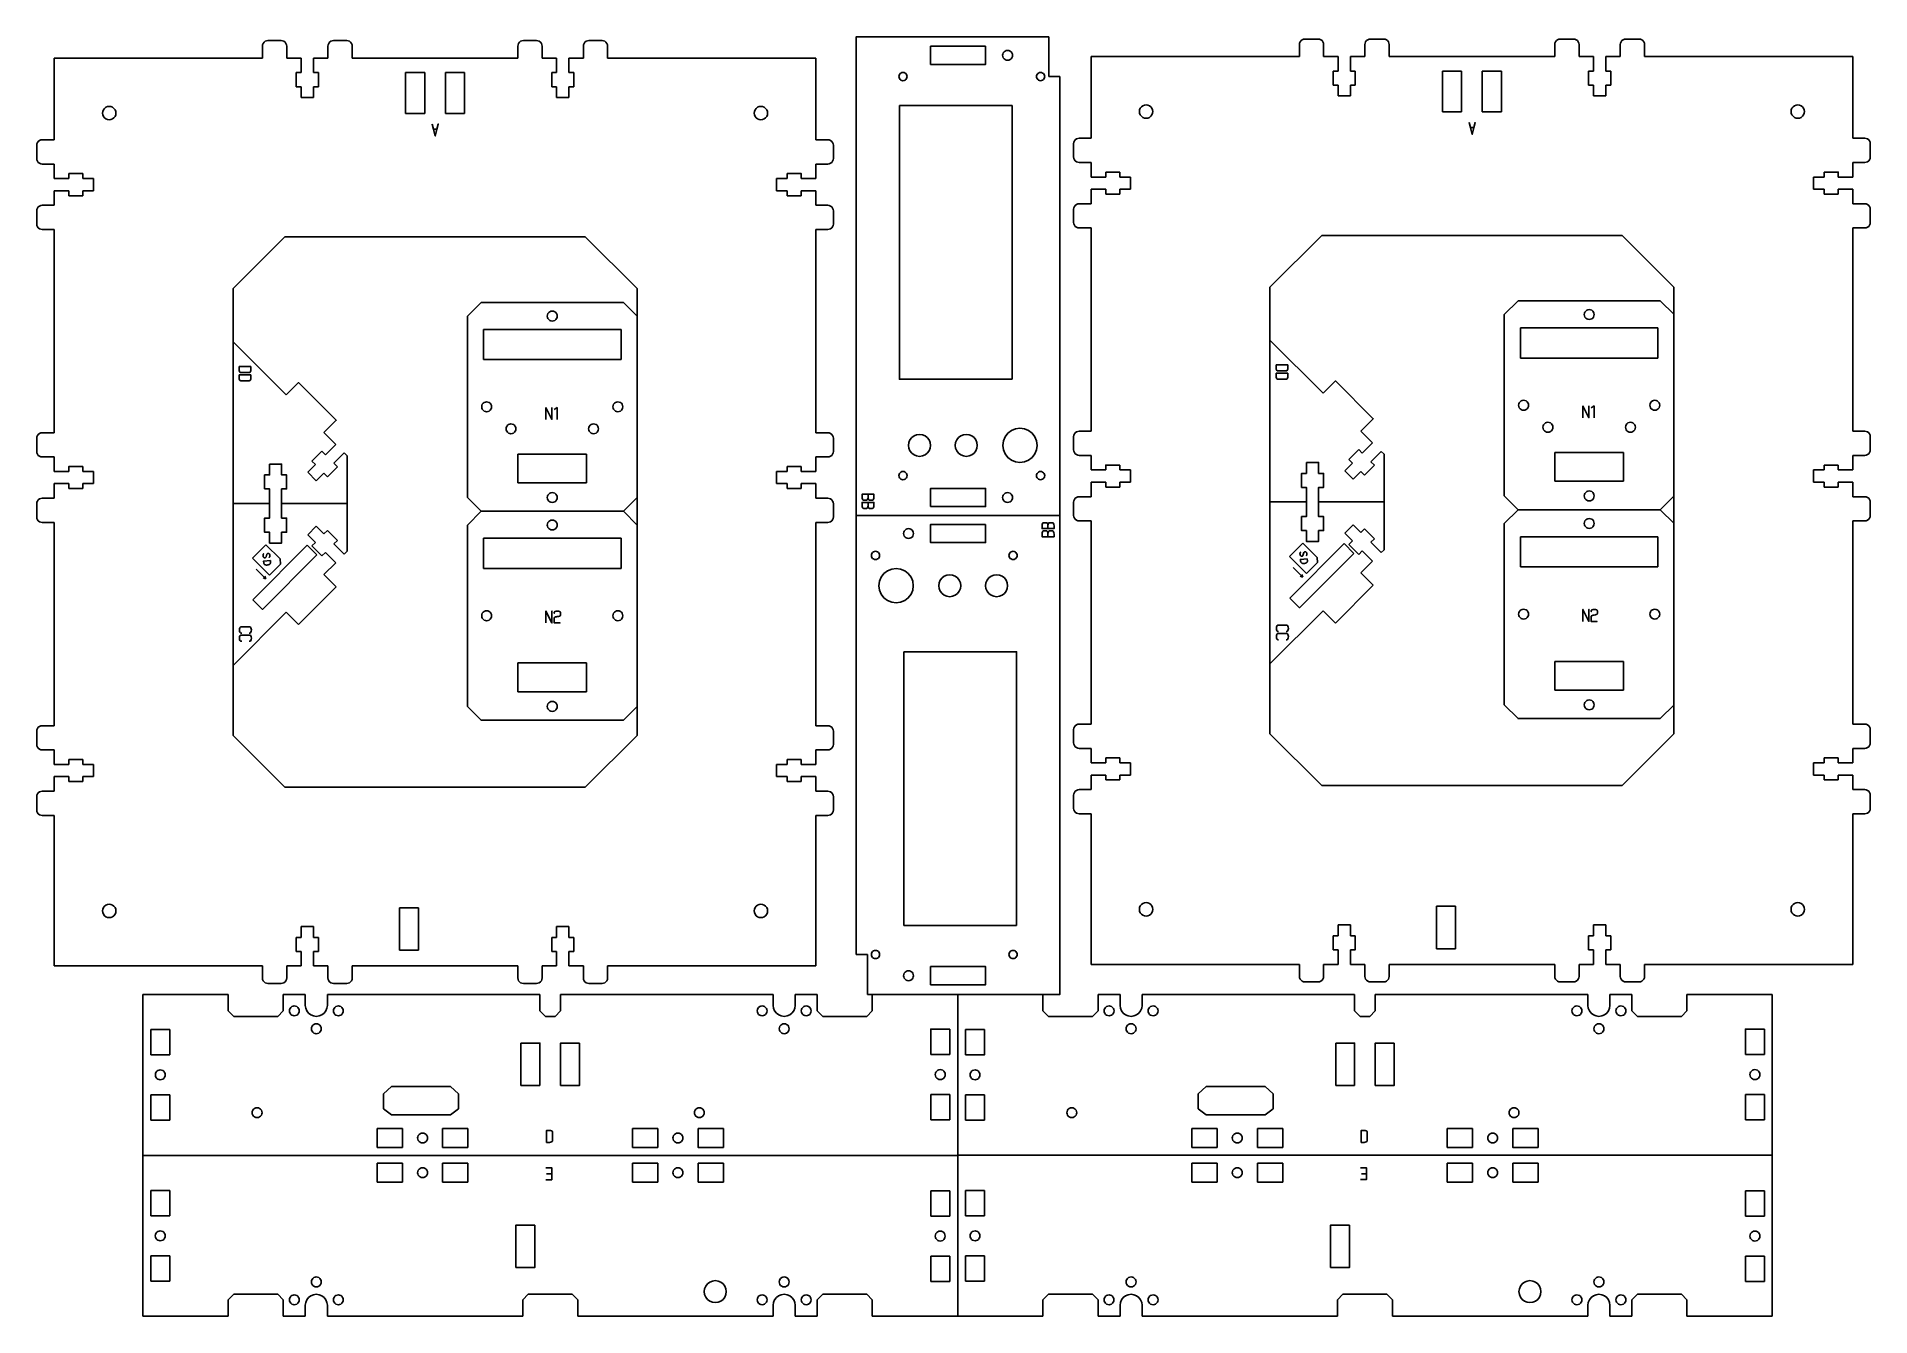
# Model space of a CAD drawing. Extents: x -328 to 338, y -470 to -5.
import ezdxf

# ---------------------------------------------------------------- set-up
doc = ezdxf.new("R2010")
doc.units = 0
doc.layers.get('0').update_dxf_attribs({"linetype": 'CONTINUOUS'})

msp = doc.modelspace()

# ---------------------------------------------------------------- linework, layer by layer
at = {"color": 4}
for points in [[(-245.458372, -6.949185), (-245.044158, -6.631346)], [(-245.044158, -6.631346), (-244.561797, -6.431561)], [(-244.561797, -6.431561), (-244.044157, -6.363404), (-239.244161, -6.363404)], [(-239.244161, -6.363404), (-238.726523, -6.431561)], [(-238.726523, -6.431561), (-238.244163, -6.631346)], [(-238.244163, -6.631346), (-237.829948, -6.949185)], [(-221.65838, -6.949185), (-221.244168, -6.631346)], [(-221.244168, -6.631346), (-220.761806, -6.431561)], [(-220.761806, -6.431561), (-220.244168, -6.363404), (-215.444174, -6.363404)], [(-214.926537, -6.431561), (-215.444174, -6.363404)], [(-214.444174, -6.631346), (-214.926537, -6.431561)], [(-214.029959, -6.949185), (-214.444174, -6.631346)], [(-152.658394, -6.949185), (-152.244177, -6.631346)], [(-152.244177, -6.631346), (-151.761831, -6.431561)], [(-151.761831, -6.431561), (-151.244179, -6.363404), (-146.4442, -6.363404)], [(-145.926548, -6.431561), (-146.4442, -6.363404)], [(-145.444202, -6.631346), (-145.926548, -6.431561)], [(-145.029984, -6.949185), (-145.444202, -6.631346)], [(-128.858425, -6.949185), (-128.444207, -6.631346)], [(-128.444207, -6.631346), (-127.961833, -6.431561)], [(-127.961833, -6.431561), (-127.444209, -6.363404), (-122.644202, -6.363404)], [(-122.126578, -6.431561), (-122.644202, -6.363404)], [(-121.644204, -6.631346), (-122.126578, -6.431561)], [(-121.229986, -6.949185), (-121.644204, -6.631346)], [(131.020419, -6.792326), (131.338258, -6.378108)], [(131.338258, -6.378108), (131.752475, -6.060269)], [(131.752475, -6.060269), (132.23485, -5.860484)], [(132.23485, -5.860484), (132.752473, -5.792328), (137.552481, -5.792328)], [(137.552481, -5.792328), (138.070105, -5.860484)], [(138.070105, -5.860484), (138.552479, -6.060269)], [(138.552479, -6.060269), (138.966696, -6.378108)], [(138.966696, -6.378108), (139.284535, -6.792326)], [(154.820417, -6.792326), (155.138255, -6.378108)], [(155.138255, -6.378108), (155.552473, -6.060269)], [(155.552473, -6.060269), (156.034847, -5.860484)], [(156.034847, -5.860484), (156.552471, -5.792328), (161.352478, -5.792328)], [(161.870102, -5.860484), (161.352478, -5.792328)], [(162.352476, -6.060269), (161.870102, -5.860484)], [(162.766694, -6.378108), (162.352476, -6.060269)], [(163.084504, -6.792326), (162.766694, -6.378108)], [(223.820409, -6.792326), (224.138247, -6.378108)], [(224.138247, -6.378108), (224.552465, -6.060269)], [(224.552465, -6.060269), (225.034811, -5.860484)], [(225.034811, -5.860484), (225.552463, -5.792328), (230.352442, -5.792328)], [(230.870094, -5.860484), (230.352442, -5.792328)], [(231.35244, -6.060269), (230.870094, -5.860484)], [(231.766658, -6.378108), (231.35244, -6.060269)], [(232.084496, -6.792326), (231.766658, -6.378108)], [(247.620406, -6.792326), (247.938217, -6.378108)], [(247.938217, -6.378108), (248.352434, -6.060269)], [(248.352434, -6.060269), (248.834808, -5.860484)], [(248.834808, -5.860484), (249.352432, -5.792328), (254.15244, -5.792328)], [(254.670063, -5.860484), (254.15244, -5.792328)], [(255.152438, -6.060269), (254.670063, -5.860484)], [(255.566655, -6.378108), (255.152438, -6.060269)], [(255.884494, -6.792326), (255.566655, -6.378108)], [(-321.744142, -12.713404), (-246.044158, -12.713404)], [(-321.744142, -42.413398), (-321.744142, -12.713404)], [(-246.044158, -8.3634), (-245.97601, -7.845776)], [(-246.044158, -12.713404), (-246.044158, -8.3634)], [(-245.97601, -7.845776), (-245.776208, -7.363402)], [(-245.776208, -7.363402), (-245.458372, -6.949185)], [(-237.829948, -6.949185), (-237.512112, -7.363402)], [(-237.512112, -7.363402), (-237.31231, -7.845776)], [(-237.31231, -7.845776), (-237.244162, -8.3634), (-237.244162, -12.713404)], [(-237.244162, -12.713404), (-231.94417, -12.713404)], [(-231.94417, -12.713404), (-231.94417, -18.013396)], [(-227.544164, -12.713404), (-222.244169, -12.713404)], [(-227.544164, -18.013396), (-227.544164, -12.713404)], [(-222.244169, -8.3634), (-222.176018, -7.845776)], [(-222.244169, -12.713404), (-222.244169, -8.3634)], [(-222.176018, -7.845776), (-221.976219, -7.363402)], [(-221.976219, -7.363402), (-221.65838, -6.949185)], [(-213.712123, -7.363402), (-214.029959, -6.949185)], [(-213.512321, -7.845776), (-213.712123, -7.363402)], [(-213.444173, -8.3634), (-213.512321, -7.845776)], [(-213.444173, -8.3634), (-213.444173, -12.713404)], [(-213.444173, -12.713404), (-153.244175, -12.713404)], [(-153.244175, -8.3634), (-153.176046, -7.845776)], [(-153.244175, -12.713404), (-153.244175, -8.3634)], [(-153.176046, -7.845776), (-152.976233, -7.363402)], [(-152.976233, -7.363402), (-152.658394, -6.949185)], [(-144.712145, -7.363402), (-145.029984, -6.949185)], [(-144.512332, -7.845776), (-144.712145, -7.363402)], [(-144.444204, -8.3634), (-144.512332, -7.845776)], [(-144.444204, -8.3634), (-144.444204, -12.713404)], [(-144.444204, -12.713404), (-139.144211, -12.713404)], [(-139.144211, -12.713404), (-139.144211, -18.013396)], [(-134.744198, -12.713404), (-129.444205, -12.713404)], [(-134.744198, -18.013396), (-134.744198, -12.713404)], [(-129.444205, -8.3634), (-129.376049, -7.845776)], [(-129.444205, -12.713404), (-129.444205, -8.3634)], [(-129.376049, -7.845776), (-129.176235, -7.363402)], [(-129.176235, -7.363402), (-128.858425, -6.949185)], [(-120.912148, -7.363402), (-121.229986, -6.949185)], [(-120.712363, -7.845776), (-120.912148, -7.363402)], [(-120.644206, -8.3634), (-120.712363, -7.845776)], [(-120.644206, -8.3634), (-120.644206, -12.713404)], [(-120.644206, -12.713404), (-44.944219, -12.713404)], [(-44.944219, -12.713404), (-44.944219, -42.413398)], [(55.052491, -12.142328), (130.752477, -12.142328)], [(55.052491, -41.842322), (55.052491, -12.142328)], [(130.752477, -7.792324), (130.820634, -7.2747)], [(130.752477, -12.142328), (130.752477, -7.792324)], [(130.820634, -7.2747), (131.020419, -6.792326)], [(139.284535, -6.792326), (139.48432, -7.2747)], [(139.48432, -7.2747), (139.552477, -7.792324), (139.552477, -12.142328)], [(139.552477, -12.142328), (144.852469, -12.142328)], [(144.852469, -12.142328), (144.852469, -17.44232)], [(149.252483, -12.142328), (154.552475, -12.142328)], [(149.252483, -17.44232), (149.252483, -12.142328)], [(154.552475, -7.792324), (154.620632, -7.2747)], [(154.552475, -12.142328), (154.552475, -7.792324)], [(154.620632, -7.2747), (154.820417, -6.792326)], [(163.284318, -7.2747), (163.084504, -6.792326)], [(163.352474, -7.792324), (163.284318, -7.2747)], [(163.352474, -7.792324), (163.352474, -12.142328)], [(163.352474, -12.142328), (223.552467, -12.142328)], [(223.552467, -7.792324), (223.620595, -7.2747)], [(223.552467, -12.142328), (223.552467, -7.792324)], [(223.620595, -7.2747), (223.820409, -6.792326)], [(232.28431, -7.2747), (232.084496, -6.792326)], [(232.352438, -7.792324), (232.28431, -7.2747)], [(232.352438, -7.792324), (232.352438, -12.142328)], [(232.352438, -12.142328), (237.65243, -12.142328)], [(237.65243, -12.142328), (237.65243, -17.44232)], [(242.052444, -12.142328), (247.352436, -12.142328)], [(242.052444, -17.44232), (242.052444, -12.142328)], [(247.352436, -7.792324), (247.420593, -7.2747)], [(247.352436, -12.142328), (247.352436, -7.792324)], [(247.420593, -7.2747), (247.620406, -6.792326)], [(256.084279, -7.2747), (255.884494, -6.792326)], [(256.152436, -7.792324), (256.084279, -7.2747)], [(256.152436, -7.792324), (256.152436, -12.142328)], [(256.152436, -12.142328), (331.852411, -12.142328)], [(331.852411, -12.142328), (331.852411, -41.842322)], [(-231.94417, -18.013396), (-233.744169, -18.013396)], [(-233.744169, -18.013396), (-233.744169, -23.113406)], [(-225.744168, -18.013396), (-227.544164, -18.013396)], [(-225.744168, -23.113406), (-225.744168, -18.013396)], [(-139.144211, -18.013396), (-140.944196, -18.013396)], [(-140.944196, -18.013396), (-140.944196, -23.113406)], [(-132.944184, -18.013396), (-134.744198, -18.013396)], [(-132.944184, -23.113406), (-132.944184, -18.013396)], [(144.852469, -17.44232), (143.052484, -17.44232)], [(143.052484, -17.44232), (143.052484, -22.542329)], [(151.052468, -17.44232), (149.252483, -17.44232)], [(151.052468, -22.542329), (151.052468, -17.44232)], [(237.65243, -17.44232), (235.852445, -17.44232)], [(235.852445, -17.44232), (235.852445, -22.542329)], [(243.852457, -17.44232), (242.052444, -17.44232)], [(243.852457, -22.542329), (243.852457, -17.44232)], [(-233.744169, -23.113406), (-231.94417, -23.113406)], [(-231.94417, -23.113406), (-231.94417, -27.063388)], [(-227.544164, -27.063388), (-227.544164, -23.113406)], [(-227.544164, -23.113406), (-225.744168, -23.113406)], [(-140.944196, -23.113406), (-139.144211, -23.113406)], [(-139.144211, -23.113406), (-139.144211, -27.063388)], [(-134.744198, -27.063388), (-134.744198, -23.113406)], [(-134.744198, -23.113406), (-132.944184, -23.113406)], [(143.052484, -22.542329), (144.852469, -22.542329)], [(144.852469, -22.542329), (144.852469, -26.492312)], [(144.852469, -26.492312), (149.252483, -26.492312)], [(149.252483, -26.492312), (149.252483, -22.542329)], [(149.252483, -22.542329), (151.052468, -22.542329)], [(235.852445, -22.542329), (237.65243, -22.542329)], [(237.65243, -22.542329), (237.65243, -26.492312)], [(237.65243, -26.492312), (242.052444, -26.492312)], [(242.052444, -26.492312), (242.052444, -22.542329)], [(242.052444, -22.542329), (243.852457, -22.542329)], [(-231.94417, -27.063388), (-227.544164, -27.063388)], [(-139.144211, -27.063388), (-134.744198, -27.063388)], [(-328.025986, -43.895742), (-328.094142, -44.413394)], [(-328.094142, -49.213374), (-328.094142, -44.413394)], [(-327.826201, -43.413396), (-328.025986, -43.895742)], [(-327.508362, -42.999179), (-327.826201, -43.413396)], [(-327.094144, -42.68134), (-327.508362, -42.999179)], [(-326.61177, -42.481527), (-327.094144, -42.68134)], [(-326.094146, -42.413398), (-326.61177, -42.481527)], [(-326.094146, -42.413398), (-321.744142, -42.413398)], [(-44.944219, -42.413398), (-40.594215, -42.413398)], [(-40.594215, -42.413398), (-40.076591, -42.481555)], [(-40.076591, -42.481555), (-39.594217, -42.68134)], [(-39.594217, -42.68134), (-39.180028, -42.999179)], [(-39.180028, -42.999179), (-38.862189, -43.413396)], [(-38.862189, -43.413396), (-38.662376, -43.895742)], [(-38.662376, -43.895742), (-38.594219, -44.413394), (-38.594219, -49.213402)], [(48.770647, -43.324666), (48.702491, -43.842318)], [(48.702491, -48.642297), (48.702491, -43.842318)], [(48.970432, -42.84232), (48.770647, -43.324666)], [(49.288271, -42.428102), (48.970432, -42.84232)], [(49.702489, -42.110264), (49.288271, -42.428102)], [(50.184863, -41.91045), (49.702489, -42.110264)], [(50.702487, -41.842322), (50.184863, -41.91045)], [(50.702487, -41.842322), (55.052491, -41.842322)], [(331.852411, -41.842322), (336.202415, -41.842322)], [(336.202415, -41.842322), (336.720039, -41.910478)], [(336.720039, -41.910478), (337.202413, -42.110264)], [(337.202413, -42.110264), (337.616602, -42.428102)], [(337.616602, -42.428102), (337.934441, -42.84232)], [(337.934441, -42.84232), (338.134254, -43.324666)], [(338.134254, -43.324666), (338.202411, -43.842318), (338.202411, -48.642325)], [(-328.094142, -49.213374), (-328.025986, -49.731026)], [(-328.025986, -49.731026), (-327.826201, -50.213372)], [(-327.826201, -50.213372), (-327.508362, -50.627589)], [(-327.508362, -50.627589), (-327.094144, -50.945428)], [(-327.094144, -50.945428), (-326.61177, -51.145241)], [(-326.61177, -51.145241), (-326.094146, -51.213398)], [(-321.744142, -51.213398), (-326.094146, -51.213398)], [(-321.744142, -56.51339), (-321.744142, -51.213398)], [(-40.594215, -51.213398), (-44.944219, -51.213398)], [(-44.944219, -51.213398), (-44.944219, -56.51339)], [(-40.594215, -51.213398), (-40.076591, -51.145241)], [(-40.076591, -51.145241), (-39.594217, -50.945428)], [(-39.594217, -50.945428), (-39.180028, -50.627617)], [(-39.180028, -50.627617), (-38.862189, -50.2134)], [(-38.862189, -50.2134), (-38.662376, -49.731026)], [(-38.662376, -49.731026), (-38.594219, -49.213402)], [(48.702491, -48.642297), (48.770647, -49.159949)], [(48.770647, -49.159949), (48.970432, -49.642295)], [(48.970432, -49.642295), (49.288271, -50.056512)], [(49.288271, -50.056512), (49.702489, -50.374351)], [(49.702489, -50.374351), (50.184863, -50.574164)], [(50.184863, -50.574164), (50.702487, -50.642321)], [(55.052491, -50.642321), (50.702487, -50.642321)], [(55.052491, -55.942313), (55.052491, -50.642321)], [(336.202415, -50.642321), (331.852411, -50.642321)], [(331.852411, -50.642321), (331.852411, -55.942313)], [(336.202415, -50.642321), (336.720039, -50.574164)], [(336.720039, -50.574164), (337.202413, -50.374351)], [(337.202413, -50.374351), (337.616602, -50.056541)], [(337.616602, -50.056541), (337.934441, -49.642323)], [(337.934441, -49.642323), (338.134254, -49.159949)], [(338.134254, -49.159949), (338.202411, -48.642325)], [(-316.44415, -56.51339), (-321.744142, -56.51339)], [(-316.44415, -54.713377), (-316.44415, -56.51339)], [(-311.344141, -54.713377), (-316.44415, -54.713377)], [(-311.344141, -56.51339), (-311.344141, -54.713377)], [(-307.39413, -56.51339), (-311.344141, -56.51339)], [(-307.39413, -60.913376), (-307.39413, -56.51339)], [(-55.344218, -56.51339), (-59.294228, -56.51339)], [(-59.294228, -56.51339), (-59.294228, -60.913376)], [(-55.344218, -54.713377), (-55.344218, -56.51339)], [(-50.244214, -56.51339), (-50.244214, -54.713377), (-55.344218, -54.713377)], [(-44.944219, -56.51339), (-50.244214, -56.51339)], [(60.352483, -55.942313), (55.052491, -55.942313)], [(60.352483, -54.1423), (60.352483, -55.942313)], [(65.452492, -54.1423), (60.352483, -54.1423)], [(65.452492, -55.942313), (65.452492, -54.1423)], [(69.402503, -55.942313), (65.452492, -55.942313)], [(69.402503, -60.342299), (69.402503, -55.942313)], [(321.452409, -55.942313), (317.502399, -55.942313)], [(317.502399, -55.942313), (317.502399, -60.342299)], [(321.452409, -54.1423), (321.452409, -55.942313)], [(326.552419, -55.942313), (326.552419, -54.1423), (321.452409, -54.1423)], [(331.852411, -55.942313), (326.552419, -55.942313)], [(-327.094144, -66.481338), (-327.508362, -66.799176)], [(-326.61177, -66.281524), (-327.094144, -66.481338)], [(-326.094146, -66.213368), (-326.61177, -66.281524)], [(-326.094146, -66.213368), (-321.744142, -66.213368)], [(-321.744142, -66.213368), (-321.744142, -60.913376)], [(-321.744142, -60.913376), (-316.44415, -60.913376)], [(-316.44415, -60.913376), (-316.44415, -62.713389)], [(-316.44415, -62.713389), (-311.344141, -62.713389)], [(-311.344141, -60.913376), (-307.39413, -60.913376)], [(-311.344141, -62.713389), (-311.344141, -60.913376)], [(-59.294228, -60.913376), (-55.344218, -60.913376)], [(-55.344218, -60.913376), (-55.344218, -62.713389)], [(-55.344218, -62.713389), (-50.244214, -62.713389)], [(-50.244214, -60.913376), (-44.944219, -60.913376)], [(-50.244214, -62.713389), (-50.244214, -60.913376)], [(-44.944219, -60.913376), (-44.944219, -66.213396)], [(-44.944219, -66.213396), (-40.594215, -66.213396)], [(-40.076591, -66.281524), (-40.594215, -66.213396)], [(-39.594217, -66.481338), (-40.076591, -66.281524)], [(-39.180028, -66.799176), (-39.594217, -66.481338)], [(49.288271, -66.2281), (48.970432, -66.642289)], [(49.702489, -65.910261), (49.288271, -66.2281)], [(50.184863, -65.710448), (49.702489, -65.910261)], [(50.702487, -65.642291), (50.184863, -65.710448)], [(50.702487, -65.642291), (55.052491, -65.642291)], [(55.052491, -65.642291), (55.052491, -60.342299)], [(55.052491, -60.342299), (60.352483, -60.342299)], [(60.352483, -60.342299), (60.352483, -62.142312)], [(60.352483, -62.142312), (65.452492, -62.142312)], [(65.452492, -60.342299), (69.402503, -60.342299)], [(65.452492, -62.142312), (65.452492, -60.342299)], [(317.502399, -60.342299), (321.452409, -60.342299)], [(321.452409, -60.342299), (321.452409, -62.142312)], [(321.452409, -62.142312), (326.552419, -62.142312)], [(326.552419, -60.342299), (331.852411, -60.342299)], [(326.552419, -62.142312), (326.552419, -60.342299)], [(331.852411, -60.342299), (331.852411, -65.642319)], [(331.852411, -65.642319), (336.202415, -65.642319)], [(336.720039, -65.710448), (336.202415, -65.642319)], [(337.202413, -65.910261), (336.720039, -65.710448)], [(337.616602, -66.2281), (337.202413, -65.910261)], [(337.934441, -66.642317), (337.616602, -66.2281)], [(-328.025986, -67.69574), (-328.094142, -68.213392)], [(-328.094142, -73.013371), (-328.094142, -68.213392)], [(-328.094142, -73.013371), (-328.025986, -73.531023)], [(-327.826201, -67.213366), (-328.025986, -67.69574)], [(-327.508362, -66.799176), (-327.826201, -67.213366)], [(-38.862189, -67.213394), (-39.180028, -66.799176)], [(-38.662376, -67.69574), (-38.862189, -67.213394)], [(-38.594219, -68.213392), (-38.662376, -67.69574)], [(-38.662376, -73.531023), (-38.594219, -73.013371)], [(-38.594219, -68.213392), (-38.594219, -73.013371)], [(48.770647, -67.124663), (48.702491, -67.642315)], [(48.702491, -72.442294), (48.702491, -67.642315)], [(48.702491, -72.442294), (48.770647, -72.959946)], [(48.970432, -66.642289), (48.770647, -67.124663)], [(48.770647, -72.959946), (48.970432, -73.442292)], [(338.134254, -67.124663), (337.934441, -66.642317)], [(337.934441, -73.442292), (338.134254, -72.959946)], [(338.202411, -67.642315), (338.134254, -67.124663)], [(338.134254, -72.959946), (338.202411, -72.442294)], [(338.202411, -67.642315), (338.202411, -72.442294)], [(-328.025986, -73.531023), (-327.826201, -74.013369)], [(-327.826201, -74.013369), (-327.508362, -74.427587)], [(-327.508362, -74.427587), (-327.094144, -74.745425)], [(-327.094144, -74.745425), (-326.61177, -74.945239)], [(-326.61177, -74.945239), (-326.094146, -75.013367)], [(-321.744142, -75.013367), (-326.094146, -75.013367)], [(-321.744142, -148.863359), (-321.744142, -75.013367)], [(-40.594215, -75.013367), (-44.944219, -75.013367)], [(-44.944219, -75.013367), (-44.944219, -148.863359)], [(-40.594215, -75.013367), (-40.076591, -74.945239)], [(-40.076591, -74.945239), (-39.594217, -74.745425)], [(-39.594217, -74.745425), (-39.180028, -74.427587)], [(-39.180028, -74.427587), (-38.862189, -74.013369)], [(-38.862189, -74.013369), (-38.662376, -73.531023)], [(48.970432, -73.442292), (49.288271, -73.85651)], [(49.288271, -73.85651), (49.702489, -74.174349)], [(49.702489, -74.174349), (50.184863, -74.374162)], [(50.184863, -74.374162), (50.702487, -74.44229)], [(55.052491, -74.44229), (50.702487, -74.44229)], [(55.052491, -148.292282), (55.052491, -74.44229)], [(336.202415, -74.44229), (331.852411, -74.44229)], [(331.852411, -74.44229), (331.852411, -148.292282)], [(336.202415, -74.44229), (336.720039, -74.374162)], [(336.720039, -74.374162), (337.202413, -74.174349)], [(337.202413, -74.174349), (337.616602, -73.85651)], [(337.616602, -73.85651), (337.934441, -73.442292)], [(-328.025986, -150.345731), (-328.094142, -150.863355)], [(-328.094142, -155.663362), (-328.094142, -150.863355)], [(-327.826201, -149.863357), (-328.025986, -150.345731)], [(-327.508362, -149.44914), (-327.826201, -149.863357)], [(-327.094144, -149.131301), (-327.508362, -149.44914)], [(-326.61177, -148.931516), (-327.094144, -149.131301)], [(-326.094146, -148.863359), (-326.61177, -148.931516)], [(-326.094146, -148.863359), (-321.744142, -148.863359)], [(-44.944219, -148.863359), (-40.594215, -148.863359)], [(-40.594215, -148.863359), (-40.076591, -148.931516)], [(-40.076591, -148.931516), (-39.594217, -149.131301)], [(-39.594217, -149.131301), (-39.180028, -149.44914)], [(-39.180028, -149.44914), (-38.862189, -149.863357)], [(-38.862189, -149.863357), (-38.662376, -150.345731)], [(-38.662376, -150.345731), (-38.594219, -150.863355), (-38.594219, -155.663362)], [(48.770647, -149.774655), (48.702491, -150.292278)], [(48.702491, -155.092286), (48.702491, -150.292278)], [(48.970432, -149.29228), (48.770647, -149.774655)], [(49.288271, -148.878063), (48.970432, -149.29228)], [(49.702489, -148.560224), (49.288271, -148.878063)], [(50.184863, -148.360439), (49.702489, -148.560224)], [(50.702487, -148.292282), (50.184863, -148.360439)], [(50.702487, -148.292282), (55.052491, -148.292282)], [(331.852411, -148.292282), (336.202415, -148.292282)], [(336.202415, -148.292282), (336.720039, -148.360439)], [(336.720039, -148.360439), (337.202413, -148.560224)], [(337.202413, -148.560224), (337.616602, -148.878063)], [(337.616602, -148.878063), (337.934441, -149.29228)], [(337.934441, -149.29228), (338.134254, -149.774655)], [(338.134254, -149.774655), (338.202411, -150.292278), (338.202411, -155.092286)], [(-328.094142, -155.663362), (-328.025986, -156.180986)], [(-328.025986, -156.180986), (-327.826201, -156.66336)], [(-327.826201, -156.66336), (-327.508362, -157.077578)], [(-327.508362, -157.077578), (-327.094144, -157.395388)], [(-327.094144, -157.395388), (-326.61177, -157.595202)], [(-326.61177, -157.595202), (-326.094146, -157.663358)], [(-321.744142, -157.663358), (-326.094146, -157.663358)], [(-321.744142, -162.963351), (-321.744142, -157.663358)], [(-40.076591, -157.595202), (-40.594215, -157.663358), (-44.944219, -157.663358)], [(-44.944219, -157.663358), (-44.944219, -162.963351)], [(-39.594217, -157.395417), (-40.076591, -157.595202)], [(-39.180028, -157.077578), (-39.594217, -157.395417)], [(-38.862189, -156.66336), (-39.180028, -157.077578)], [(-38.662376, -156.180986), (-38.862189, -156.66336)], [(-38.594219, -155.663362), (-38.662376, -156.180986)], [(48.702491, -155.092286), (48.770647, -155.60991)], [(48.770647, -155.60991), (48.970432, -156.092284)], [(48.970432, -156.092284), (49.288271, -156.506501)], [(49.288271, -156.506501), (49.702489, -156.824312)], [(49.702489, -156.824312), (50.184863, -157.024125)], [(50.184863, -157.024125), (50.702487, -157.092282)], [(55.052491, -157.092282), (50.702487, -157.092282)], [(55.052491, -162.392274), (55.052491, -157.092282)], [(336.720039, -157.024125), (336.202415, -157.092282), (331.852411, -157.092282)], [(331.852411, -157.092282), (331.852411, -162.392274)], [(337.202413, -156.82434), (336.720039, -157.024125)], [(337.616602, -156.506501), (337.202413, -156.82434)], [(337.934441, -156.092284), (337.616602, -156.506501)], [(338.134254, -155.60991), (337.934441, -156.092284)], [(338.202411, -155.092286), (338.134254, -155.60991)], [(-316.44415, -162.963351), (-321.744142, -162.963351)], [(-311.344141, -161.163337), (-316.44415, -161.163337), (-316.44415, -162.963351)], [(-311.344141, -162.963351), (-311.344141, -161.163337)], [(-307.39413, -162.963351), (-311.344141, -162.963351)], [(-307.39413, -167.363364), (-307.39413, -162.963351)], [(-55.344218, -162.963351), (-59.294228, -162.963351)], [(-59.294228, -162.963351), (-59.294228, -167.363364)], [(-55.344218, -161.163337), (-55.344218, -162.963351)], [(-50.244214, -161.163337), (-55.344218, -161.163337)], [(-50.244214, -162.963351), (-50.244214, -161.163337)], [(-44.944219, -162.963351), (-50.244214, -162.963351)], [(60.352483, -162.392274), (55.052491, -162.392274)], [(65.452492, -160.592261), (60.352483, -160.592261), (60.352483, -162.392274)], [(65.452492, -162.392274), (65.452492, -160.592261)], [(69.402503, -162.392274), (65.452492, -162.392274)], [(69.402503, -166.792288), (69.402503, -162.392274)], [(321.452409, -162.392274), (317.502399, -162.392274)], [(317.502399, -162.392274), (317.502399, -166.792288)], [(321.452409, -160.592261), (321.452409, -162.392274)], [(326.552419, -160.592261), (321.452409, -160.592261)], [(326.552419, -162.392274), (326.552419, -160.592261)], [(331.852411, -162.392274), (326.552419, -162.392274)], [(-327.094144, -172.931298), (-327.508362, -173.249137)], [(-326.61177, -172.731485), (-327.094144, -172.931298)], [(-326.094146, -172.663357), (-326.61177, -172.731485)], [(-326.094146, -172.663357), (-321.744142, -172.663357)], [(-321.744142, -172.663357), (-321.744142, -167.363364)], [(-321.744142, -167.363364), (-316.44415, -167.363364)], [(-316.44415, -167.363364), (-316.44415, -169.16335)], [(-316.44415, -169.16335), (-311.344141, -169.16335)], [(-311.344141, -169.16335), (-311.344141, -167.363364)], [(-311.344141, -167.363364), (-307.39413, -167.363364)], [(-59.294228, -167.363364), (-55.344218, -167.363364)], [(-55.344218, -167.363364), (-55.344218, -169.16335)], [(-55.344218, -169.16335), (-50.244214, -169.16335)], [(-50.244214, -169.16335), (-50.244214, -167.363364)], [(-50.244214, -167.363364), (-44.944219, -167.363364)], [(-44.944219, -167.363364), (-44.944219, -172.663357)], [(-44.944219, -172.663357), (-40.594215, -172.663357)], [(-40.594215, -172.663357), (-40.076591, -172.731485)], [(-40.076591, -172.731485), (-39.594217, -172.931298)], [(-39.594217, -172.931298), (-39.180028, -173.249137)], [(48.970432, -173.092278), (48.770647, -173.574624)], [(49.288271, -172.67806), (48.970432, -173.092278)], [(49.702489, -172.360222), (49.288271, -172.67806)], [(50.184863, -172.160408), (49.702489, -172.360222)], [(50.702487, -172.09228), (50.184863, -172.160408)], [(50.702487, -172.09228), (55.052491, -172.09228)], [(55.052491, -172.09228), (55.052491, -166.792288)], [(55.052491, -166.792288), (60.352483, -166.792288)], [(60.352483, -166.792288), (60.352483, -168.592273)], [(60.352483, -168.592273), (65.452492, -168.592273)], [(65.452492, -168.592273), (65.452492, -166.792288)], [(65.452492, -166.792288), (69.402503, -166.792288)], [(317.502399, -166.792288), (321.452409, -166.792288)], [(321.452409, -166.792288), (321.452409, -168.592273)], [(321.452409, -168.592273), (326.552419, -168.592273)], [(326.552419, -168.592273), (326.552419, -166.792288)], [(326.552419, -166.792288), (331.852411, -166.792288)], [(331.852411, -166.792288), (331.852411, -172.09228)], [(331.852411, -172.09228), (336.202415, -172.09228)], [(336.202415, -172.09228), (336.720039, -172.160408)], [(336.720039, -172.160408), (337.202413, -172.360222)], [(337.202413, -172.360222), (337.616602, -172.67806)], [(337.616602, -172.67806), (337.934441, -173.092278)], [(337.934441, -173.092278), (338.134254, -173.574624)], [(-328.025986, -174.145701), (-328.094142, -174.663353)], [(-328.094142, -179.463332), (-328.094142, -174.663353)], [(-328.094142, -179.463332), (-328.025986, -179.980984)], [(-327.826201, -173.663355), (-328.025986, -174.145701)], [(-327.508362, -173.249137), (-327.826201, -173.663355)], [(-39.180028, -173.249137), (-38.862189, -173.663355)], [(-38.862189, -173.663355), (-38.662376, -174.145701)], [(-38.662376, -174.145701), (-38.594219, -174.663353), (-38.594219, -179.463332)], [(-38.662376, -179.980984), (-38.594219, -179.463332)], [(48.770647, -173.574624), (48.702491, -174.092276)], [(48.702491, -178.892255), (48.702491, -174.092276)], [(48.702491, -178.892255), (48.770647, -179.409907)], [(48.770647, -179.409907), (48.970432, -179.892253)], [(48.970432, -179.892253), (49.288271, -180.306471)], [(337.616602, -180.306471), (337.934441, -179.892281)], [(337.934441, -179.892281), (338.134254, -179.409907)], [(338.134254, -173.574624), (338.202411, -174.092276), (338.202411, -178.892255)], [(338.134254, -179.409907), (338.202411, -178.892255)], [(-328.025986, -179.980984), (-327.826201, -180.46333)], [(-327.826201, -180.46333), (-327.508362, -180.877547)], [(-327.508362, -180.877547), (-327.094144, -181.195386)], [(-327.094144, -181.195386), (-326.61177, -181.395199)], [(-326.61177, -181.395199), (-326.094146, -181.463328)], [(-321.744142, -181.463328), (-326.094146, -181.463328)], [(-321.744142, -255.31332), (-321.744142, -181.463328)], [(-40.594215, -181.463356), (-44.944219, -181.463356)], [(-44.944219, -181.463356), (-44.944219, -255.31332)], [(-40.594215, -181.463356), (-40.076591, -181.395199)], [(-40.076591, -181.395199), (-39.594217, -181.195386)], [(-39.594217, -181.195386), (-39.180028, -180.877547)], [(-39.180028, -180.877547), (-38.862189, -180.463358)], [(-38.862189, -180.463358), (-38.662376, -179.980984)], [(49.288271, -180.306471), (49.702489, -180.624309)], [(49.702489, -180.624309), (50.184863, -180.824123)], [(50.184863, -180.824123), (50.702487, -180.892251)], [(55.052491, -180.892251), (50.702487, -180.892251)], [(55.052491, -254.742243), (55.052491, -180.892251)], [(336.202415, -180.892279), (331.852411, -180.892279)], [(331.852411, -180.892279), (331.852411, -254.742243)], [(336.202415, -180.892279), (336.720039, -180.824123)], [(336.720039, -180.824123), (337.202413, -180.624309)], [(337.202413, -180.624309), (337.616602, -180.306471)], [(-328.025986, -256.795692), (-328.094142, -257.313316)], [(-328.094142, -262.113323), (-328.094142, -257.313316)], [(-327.826201, -256.313318), (-328.025986, -256.795692)], [(-327.508362, -255.8991), (-327.826201, -256.313318)], [(-327.094144, -255.581262), (-327.508362, -255.8991)], [(-326.61177, -255.381476), (-327.094144, -255.581262)], [(-326.094146, -255.31332), (-326.61177, -255.381476)], [(-326.094146, -255.31332), (-321.744142, -255.31332)], [(-44.944219, -255.31332), (-40.594215, -255.31332)], [(-40.594215, -255.31332), (-40.076591, -255.381476)], [(-40.076591, -255.381476), (-39.594217, -255.581262)], [(-39.594217, -255.581262), (-39.180028, -255.8991)], [(-39.180028, -255.8991), (-38.862189, -256.313318)], [(-38.862189, -256.313318), (-38.662376, -256.795692)], [(-38.662376, -256.795692), (-38.594219, -257.313316), (-38.594219, -262.113323)], [(48.770647, -256.224615), (48.702491, -256.742239)], [(48.702491, -261.542246), (48.702491, -256.742239)], [(48.970432, -255.742241), (48.770647, -256.224615)], [(49.288271, -255.328024), (48.970432, -255.742241)], [(49.702489, -255.010185), (49.288271, -255.328024)], [(50.184863, -254.8104), (49.702489, -255.010185)], [(50.702487, -254.742243), (50.184863, -254.8104)], [(50.702487, -254.742243), (55.052491, -254.742243)], [(331.852411, -254.742243), (336.202415, -254.742243)], [(336.202415, -254.742243), (336.720039, -254.8104)], [(336.720039, -254.8104), (337.202413, -255.010185)], [(337.202413, -255.010185), (337.616602, -255.328024)], [(337.616602, -255.328024), (337.934441, -255.742241)], [(337.934441, -255.742241), (338.134254, -256.224615)], [(338.134254, -256.224615), (338.202411, -256.742239), (338.202411, -261.542246)], [(-328.094142, -262.113323), (-328.025986, -262.630947)], [(-328.025986, -262.630947), (-327.826201, -263.113321)], [(-327.826201, -263.113321), (-327.508362, -263.527539)], [(-327.508362, -263.527539), (-327.094144, -263.845377)], [(-327.094144, -263.845377), (-326.61177, -264.045162)], [(-326.61177, -264.045162), (-326.094146, -264.113319)], [(-321.744142, -264.113319), (-326.094146, -264.113319)], [(-321.744142, -269.413311), (-321.744142, -264.113319)], [(-40.076591, -264.045162), (-40.594215, -264.113319), (-44.944219, -264.113319)], [(-44.944219, -264.113319), (-44.944219, -269.413311)], [(-39.594217, -263.845377), (-40.076591, -264.045162)], [(-39.180028, -263.527539), (-39.594217, -263.845377)], [(-38.862189, -263.113321), (-39.180028, -263.527539)], [(-38.662376, -262.630947), (-38.862189, -263.113321)], [(-38.594219, -262.113323), (-38.662376, -262.630947)], [(48.702491, -261.542246), (48.770647, -262.05987)], [(48.770647, -262.05987), (48.970432, -262.542244)], [(48.970432, -262.542244), (49.288271, -262.956462)], [(49.288271, -262.956462), (49.702489, -263.274301)], [(49.702489, -263.274301), (50.184863, -263.474086)], [(50.184863, -263.474086), (50.702487, -263.542242)], [(55.052491, -263.542242), (50.702487, -263.542242)], [(55.052491, -268.842235), (55.052491, -263.542242)], [(336.720039, -263.474086), (336.202415, -263.542242), (331.852411, -263.542242)], [(331.852411, -263.542242), (331.852411, -268.842235)], [(337.202413, -263.274301), (336.720039, -263.474086)], [(337.616602, -262.956462), (337.202413, -263.274301)], [(337.934441, -262.542244), (337.616602, -262.956462)], [(338.134254, -262.05987), (337.934441, -262.542244)], [(338.202411, -261.542246), (338.134254, -262.05987)], [(-316.44415, -269.413311), (-321.744142, -269.413311)], [(-316.44415, -267.613326), (-316.44415, -269.413311)], [(-311.344141, -267.613326), (-316.44415, -267.613326)], [(-311.344141, -269.413311), (-311.344141, -267.613326)], [(-307.39413, -269.413311), (-311.344141, -269.413311)], [(-307.39413, -273.813325), (-307.39413, -269.413311)], [(-59.294228, -269.413311), (-59.294228, -273.813325)], [(-55.344218, -269.413311), (-59.294228, -269.413311)], [(-55.344218, -267.613326), (-55.344218, -269.413311)], [(-50.244214, -267.613326), (-55.344218, -267.613326)], [(-50.244214, -269.413311), (-50.244214, -267.613326)], [(-44.944219, -269.413311), (-50.244214, -269.413311)], [(60.352483, -268.842235), (55.052491, -268.842235)], [(60.352483, -267.04225), (60.352483, -268.842235)], [(65.452492, -267.04225), (60.352483, -267.04225)], [(65.452492, -268.842235), (65.452492, -267.04225)], [(69.402503, -268.842235), (65.452492, -268.842235)], [(69.402503, -273.242248), (69.402503, -268.842235)], [(317.502399, -268.842235), (317.502399, -273.242248)], [(321.452409, -268.842235), (317.502399, -268.842235)], [(321.452409, -267.04225), (321.452409, -268.842235)], [(326.552419, -267.04225), (321.452409, -267.04225)], [(326.552419, -268.842235), (326.552419, -267.04225)], [(331.852411, -268.842235), (326.552419, -268.842235)], [(-327.508362, -279.699098), (-327.826201, -280.113315)], [(-327.094144, -279.381259), (-327.508362, -279.699098)], [(-326.61177, -279.181446), (-327.094144, -279.381259)], [(-326.094146, -279.113317), (-326.61177, -279.181446)], [(-326.094146, -279.113317), (-321.744142, -279.113317)], [(-321.744142, -279.113317), (-321.744142, -273.813325)], [(-321.744142, -273.813325), (-316.44415, -273.813325)], [(-316.44415, -273.813325), (-316.44415, -275.61331)], [(-316.44415, -275.61331), (-311.344141, -275.61331)], [(-311.344141, -273.813325), (-307.39413, -273.813325)], [(-311.344141, -275.61331), (-311.344141, -273.813325)], [(-59.294228, -273.813325), (-55.344218, -273.813325)], [(-55.344218, -273.813325), (-55.344218, -275.61331)], [(-55.344218, -275.61331), (-50.244214, -275.61331)], [(-50.244214, -275.61331), (-50.244214, -273.813325)], [(-50.244214, -273.813325), (-44.944219, -273.813325)], [(-44.944219, -273.813325), (-44.944219, -279.113317)], [(-44.944219, -279.113317), (-40.594215, -279.113317)], [(-40.076591, -279.181474), (-40.594215, -279.113317)], [(-39.594217, -279.381259), (-40.076591, -279.181474)], [(-39.180028, -279.699098), (-39.594217, -279.381259)], [(-38.862189, -280.113315), (-39.180028, -279.699098)], [(48.970432, -279.542239), (48.770647, -280.024585)], [(49.288271, -279.128021), (48.970432, -279.542239)], [(49.702489, -278.810182), (49.288271, -279.128021)], [(50.184863, -278.610369), (49.702489, -278.810182)], [(50.702487, -278.542241), (50.184863, -278.610369)], [(50.702487, -278.542241), (55.052491, -278.542241)], [(55.052491, -278.542241), (55.052491, -273.242248)], [(55.052491, -273.242248), (60.352483, -273.242248)], [(60.352483, -273.242248), (60.352483, -275.042234)], [(60.352483, -275.042234), (65.452492, -275.042234)], [(65.452492, -273.242248), (69.402503, -273.242248)], [(65.452492, -275.042234), (65.452492, -273.242248)], [(317.502399, -273.242248), (321.452409, -273.242248)], [(321.452409, -273.242248), (321.452409, -275.042234)], [(321.452409, -275.042234), (326.552419, -275.042234)], [(326.552419, -275.042234), (326.552419, -273.242248)], [(326.552419, -273.242248), (331.852411, -273.242248)], [(331.852411, -273.242248), (331.852411, -278.542241)], [(331.852411, -278.542241), (336.202415, -278.542241)], [(336.720039, -278.610397), (336.202415, -278.542241)], [(337.202413, -278.810182), (336.720039, -278.610397)], [(337.616602, -279.128021), (337.202413, -278.810182)], [(337.934441, -279.542239), (337.616602, -279.128021)], [(338.134254, -280.024613), (337.934441, -279.542239)], [(-328.025986, -280.595661), (-328.094142, -281.113313)], [(-328.025986, -286.430944), (-328.094142, -285.913292), (-328.094142, -281.113313)], [(-327.826201, -280.113315), (-328.025986, -280.595661)], [(-327.826201, -286.913319), (-328.025986, -286.430944)], [(-38.662376, -280.59569), (-38.862189, -280.113315)], [(-38.662376, -286.430944), (-38.862189, -286.913319)], [(-38.594219, -281.113313), (-38.662376, -280.59569)], [(-38.594219, -285.913321), (-38.662376, -286.430944)], [(-38.594219, -281.113313), (-38.594219, -285.913321)], [(48.770647, -280.024585), (48.702491, -280.542237)], [(48.770647, -285.859868), (48.702491, -285.342216), (48.702491, -280.542237)], [(48.970432, -286.342242), (48.770647, -285.859868)], [(49.288271, -286.756431), (48.970432, -286.342242)], [(337.934441, -286.342242), (337.616602, -286.75646)], [(338.134254, -285.859868), (337.934441, -286.342242)], [(338.202411, -280.542237), (338.134254, -280.024613)], [(338.202411, -285.342244), (338.134254, -285.859868)], [(338.202411, -280.542237), (338.202411, -285.342244)], [(-327.508362, -287.327508), (-327.826201, -286.913319)], [(-327.094144, -287.645347), (-327.508362, -287.327508)], [(-326.61177, -287.84516), (-327.094144, -287.645347)], [(-326.094146, -287.913317), (-326.61177, -287.84516)], [(-321.744142, -287.913317), (-326.094146, -287.913317)], [(-321.744142, -342.613289), (-321.744142, -287.913317)], [(-40.076591, -287.84516), (-40.594215, -287.913317), (-44.944219, -287.913317)], [(-44.944219, -287.913317), (-44.944219, -342.613289)], [(-39.594217, -287.645347), (-40.076591, -287.84516)], [(-39.180028, -287.327536), (-39.594217, -287.645347)], [(-38.862189, -286.913319), (-39.180028, -287.327536)], [(49.702489, -287.07427), (49.288271, -286.756431)], [(50.184863, -287.274083), (49.702489, -287.07427)], [(50.702487, -287.34224), (50.184863, -287.274083)], [(55.052491, -287.34224), (50.702487, -287.34224)], [(55.052491, -342.042212), (55.052491, -287.34224)], [(336.720039, -287.274083), (336.202415, -287.34224), (331.852411, -287.34224)], [(331.852411, -287.34224), (331.852411, -342.042212)], [(337.202413, -287.07427), (336.720039, -287.274083)], [(337.616602, -286.75646), (337.202413, -287.07427)], [(-231.94417, -332.213287), (-233.744169, -332.213287)], [(-233.744169, -332.213287), (-233.744169, -337.313297)], [(-227.544164, -328.263305), (-231.94417, -328.263305)], [(-231.94417, -328.263305), (-231.94417, -332.213287)], [(-227.544164, -332.213287), (-227.544164, -328.263305)], [(-225.744168, -332.213287), (-227.544164, -332.213287)], [(-227.544164, -337.313297), (-225.744168, -337.313297), (-225.744168, -332.213287)], [(-139.144211, -332.213287), (-140.944196, -332.213287)], [(-140.944196, -332.213287), (-140.944196, -337.313297)], [(-134.744198, -328.263305), (-139.144211, -328.263305)], [(-139.144211, -328.263305), (-139.144211, -332.213287)], [(-134.744198, -332.213287), (-134.744198, -328.263305)], [(-132.944184, -332.213287), (-134.744198, -332.213287)], [(-134.744198, -337.313297), (-132.944184, -337.313297), (-132.944184, -332.213287)], [(144.852469, -331.642211), (143.052484, -331.642211)], [(143.052484, -331.642211), (143.052484, -336.74222)], [(149.252483, -327.692228), (144.852469, -327.692228)], [(144.852469, -327.692228), (144.852469, -331.642211)], [(149.252483, -331.642211), (149.252483, -327.692228)], [(151.052468, -331.642211), (149.252483, -331.642211)], [(149.252483, -336.74222), (151.052468, -336.74222), (151.052468, -331.642211)], [(237.65243, -331.642211), (235.852445, -331.642211)], [(235.852445, -331.642211), (235.852445, -336.74222)], [(242.052444, -327.692228), (237.65243, -327.692228)], [(237.65243, -327.692228), (237.65243, -331.642211)], [(242.052444, -331.642211), (242.052444, -327.692228)], [(243.852457, -331.642211), (242.052444, -331.642211)], [(242.052444, -336.74222), (243.852457, -336.74222), (243.852457, -331.642211)], [(-233.744169, -337.313297), (-231.94417, -337.313297)], [(-231.94417, -337.313297), (-231.94417, -342.613289)], [(-227.544164, -342.613289), (-227.544164, -337.313297)], [(-140.944196, -337.313297), (-139.144211, -337.313297)], [(-139.144211, -337.313297), (-139.144211, -342.613289)], [(-134.744198, -342.613289), (-134.744198, -337.313297)], [(143.052484, -336.74222), (144.852469, -336.74222)], [(144.852469, -336.74222), (144.852469, -342.042212)], [(149.252483, -342.042212), (149.252483, -336.74222)], [(235.852445, -336.74222), (237.65243, -336.74222)], [(237.65243, -336.74222), (237.65243, -342.042212)], [(242.052444, -342.042212), (242.052444, -336.74222)], [(-246.044161, -342.613289), (-321.744142, -342.613289)], [(-246.044161, -346.963293), (-246.044161, -342.613289)], [(-231.94417, -342.613289), (-237.244168, -342.613289)], [(-237.244168, -342.613289), (-237.244168, -346.963293)], [(-222.244172, -342.613289), (-227.544164, -342.613289)], [(-222.244172, -346.963293), (-222.244172, -342.613289)], [(-153.244203, -342.613289), (-213.444178, -342.613289)], [(-213.444178, -342.613289), (-213.444178, -346.963293)], [(-153.244203, -346.963293), (-153.244203, -342.613289)], [(-144.444204, -342.613289), (-144.444204, -346.963293)], [(-139.144211, -342.613289), (-144.444204, -342.613289)], [(-129.444205, -342.613289), (-134.744198, -342.613289)], [(-129.376049, -347.480917), (-129.444205, -346.963293), (-129.444205, -342.613289)], [(-120.644206, -342.613289), (-120.644206, -346.963293)], [(-44.944219, -342.613289), (-120.644206, -342.613289)], [(130.752477, -342.042212), (55.052491, -342.042212)], [(130.752477, -346.392216), (130.752477, -342.042212)], [(130.752477, -346.392216), (130.820634, -346.90984)], [(139.48432, -346.90984), (139.552477, -346.392216)], [(144.852469, -342.042212), (139.552477, -342.042212)], [(139.552477, -342.042212), (139.552477, -346.392216)], [(154.552475, -342.042212), (149.252483, -342.042212)], [(154.552475, -346.392216), (154.552475, -342.042212)], [(154.552475, -346.392216), (154.620603, -346.90984)], [(163.284318, -346.90984), (163.352474, -346.392216)], [(223.552439, -342.042212), (163.352474, -342.042212)], [(163.352474, -342.042212), (163.352474, -346.392216)], [(223.552439, -346.392216), (223.552439, -342.042212)], [(223.552439, -346.392216), (223.620595, -346.90984)], [(232.352438, -346.392216), (232.28431, -346.90984)], [(232.352438, -342.042212), (232.352438, -346.392216)], [(237.65243, -342.042212), (232.352438, -342.042212)], [(247.352436, -342.042212), (242.052444, -342.042212)], [(247.420593, -346.90984), (247.352436, -346.392216), (247.352436, -342.042212)], [(256.084279, -346.90984), (256.152436, -346.392216)], [(256.152436, -342.042212), (256.152436, -346.392216)], [(331.852411, -342.042212), (256.152436, -342.042212)], [(-246.044161, -346.963293), (-245.976013, -347.480917)], [(-245.976013, -347.480917), (-245.776214, -347.963291)], [(-245.776214, -347.963291), (-245.458375, -348.377509)], [(-245.458375, -348.377509), (-245.04416, -348.695347)], [(-245.04416, -348.695347), (-244.5618, -348.895132)], [(-244.5618, -348.895132), (-244.044162, -348.963289)], [(-239.244166, -348.963289), (-244.044162, -348.963289)], [(-239.244166, -348.963289), (-238.726528, -348.895132)], [(-238.726528, -348.895132), (-238.244168, -348.695347)], [(-238.244168, -348.695347), (-237.829954, -348.377509)], [(-237.829954, -348.377509), (-237.512115, -347.963291)], [(-237.512115, -347.963291), (-237.312316, -347.480917)], [(-237.312316, -347.480917), (-237.244168, -346.963293)], [(-222.244172, -346.963293), (-222.176024, -347.480917)], [(-222.176024, -347.480917), (-221.976225, -347.963291)], [(-221.976225, -347.963291), (-221.658386, -348.377509)], [(-221.658386, -348.377509), (-221.244174, -348.695347)], [(-221.244174, -348.695347), (-220.761811, -348.895132)], [(-220.761811, -348.895132), (-220.244173, -348.963289)], [(-215.444177, -348.963289), (-220.244173, -348.963289)], [(-215.444177, -348.963289), (-214.926539, -348.895132)], [(-214.926539, -348.895132), (-214.444176, -348.695347)], [(-214.444176, -348.695347), (-214.029965, -348.377509)], [(-214.029965, -348.377509), (-213.712126, -347.963291)], [(-213.712126, -347.963291), (-213.512327, -347.480917)], [(-213.512327, -347.480917), (-213.444178, -346.963293)], [(-153.244203, -346.963293), (-153.176046, -347.480917)], [(-153.176046, -347.480917), (-152.976233, -347.963291)], [(-152.976233, -347.963291), (-152.658394, -348.377509)], [(-152.658394, -348.377509), (-152.244205, -348.695347)], [(-152.244205, -348.695347), (-151.761831, -348.895132)], [(-151.761831, -348.895132), (-151.244179, -348.963289)], [(-145.926548, -348.895132), (-146.4442, -348.963289), (-151.244179, -348.963289)], [(-145.444202, -348.695347), (-145.926548, -348.895132)], [(-145.029984, -348.377509), (-145.444202, -348.695347)], [(-144.712145, -347.963291), (-145.029984, -348.377509)], [(-144.512332, -347.480917), (-144.712145, -347.963291)], [(-144.444204, -346.963293), (-144.512332, -347.480917)], [(-129.176264, -347.963291), (-129.376049, -347.480917)], [(-128.858425, -348.377509), (-129.176264, -347.963291)], [(-128.444207, -348.695347), (-128.858425, -348.377509)], [(-127.961833, -348.895132), (-128.444207, -348.695347)], [(-127.444209, -348.963289), (-127.961833, -348.895132)], [(-122.644202, -348.963289), (-127.444209, -348.963289)], [(-122.644202, -348.963289), (-122.126578, -348.895132)], [(-122.126578, -348.895132), (-121.644204, -348.695347)], [(-121.644204, -348.695347), (-121.229986, -348.377509)], [(-121.229986, -348.377509), (-120.912148, -347.963291)], [(-120.912148, -347.963291), (-120.712363, -347.480917)], [(-120.712363, -347.480917), (-120.644206, -346.963293)], [(130.820634, -346.90984), (131.020419, -347.392214)], [(131.020419, -347.392214), (131.338258, -347.806432)], [(131.338258, -347.806432), (131.752475, -348.124271)], [(131.752475, -348.124271), (132.23485, -348.324056)], [(132.23485, -348.324056), (132.752473, -348.392212)], [(137.552481, -348.392212), (132.752473, -348.392212)], [(137.552481, -348.392212), (138.070105, -348.324056)], [(138.070105, -348.324056), (138.552479, -348.124271)], [(138.552479, -348.124271), (138.966696, -347.806432)], [(138.966696, -347.806432), (139.284535, -347.392214)], [(139.284535, -347.392214), (139.48432, -346.90984)], [(154.620603, -346.90984), (154.820417, -347.392214)], [(154.820417, -347.392214), (155.138255, -347.806432)], [(155.138255, -347.806432), (155.552473, -348.124271)], [(155.552473, -348.124271), (156.034819, -348.324056)], [(156.034819, -348.324056), (156.552471, -348.392212)], [(161.35245, -348.392212), (156.552471, -348.392212)], [(161.35245, -348.392212), (161.870102, -348.324056)], [(161.870102, -348.324056), (162.352476, -348.124271)], [(162.352476, -348.124271), (162.766666, -347.806432)], [(162.766666, -347.806432), (163.084504, -347.392214)], [(163.084504, -347.392214), (163.284318, -346.90984)], [(223.620595, -346.90984), (223.820409, -347.392214)], [(223.820409, -347.392214), (224.138247, -347.806432)], [(224.138247, -347.806432), (224.552437, -348.124271)], [(224.552437, -348.124271), (225.034811, -348.324056)], [(225.034811, -348.324056), (225.552463, -348.392212)], [(230.870094, -348.324056), (230.352442, -348.392212), (225.552463, -348.392212)], [(231.35244, -348.124271), (230.870094, -348.324056)], [(231.766658, -347.806432), (231.35244, -348.124271)], [(232.084496, -347.392214), (231.766658, -347.806432)], [(232.28431, -346.90984), (232.084496, -347.392214)], [(247.620378, -347.392214), (247.420593, -346.90984)], [(247.938217, -347.806432), (247.620378, -347.392214)], [(248.352434, -348.124271), (247.938217, -347.806432)], [(248.834808, -348.324056), (248.352434, -348.124271)], [(249.352432, -348.392212), (248.834808, -348.324056)], [(254.15244, -348.392212), (249.352432, -348.392212)], [(254.15244, -348.392212), (254.670063, -348.324056)], [(254.670063, -348.324056), (255.152438, -348.124271)], [(255.152438, -348.124271), (255.566655, -347.806432)], [(255.566655, -347.806432), (255.884494, -347.392214)], [(255.884494, -347.392214), (256.084279, -346.90984)]]:
    msp.add_lwpolyline(points, dxfattribs=at)
at = {"color": 5}
for points in [[(39.649852, -4.939734), (-30.297329, -4.939734), (-30.297329, -178.939725)], [(39.653241, -19.385166), (39.653241, -4.941202)], [(43.705808, -19.382061), (39.653001, -19.382061)], [(43.702687, -178.939725), (43.702687, -19.383275)], [(-171.59557, -106.478266), (-166.595572, -101.478248)], [(-171.59557, -106.478266), (-171.59557, -172.392508)], [(-114.903134, -101.478248), (-166.595572, -101.478248)], [(-114.903134, -101.478248), (-109.903139, -106.478266)], [(205.201071, -105.90719), (210.20107, -100.907171)], [(205.201071, -105.90719), (205.201071, -171.821431)], [(261.893507, -100.907171), (210.20107, -100.907171)], [(261.893507, -100.907171), (266.893503, -105.90719)], [(-256.742644, -115.78762), (-237.438644, -135.09162)], [(120.053997, -115.216544), (139.357997, -134.520544)], [(-223.720753, -148.809483), (-219.240419, -144.329149), (-232.958279, -130.611258), (-237.438644, -135.09162)], [(153.075888, -148.238406), (157.556223, -143.758072), (143.83836, -130.040181), (139.357997, -134.520544)], [(-223.720753, -148.809483), (-219.447683, -153.082581)], [(-223.19534, -156.830238), (-219.447683, -153.082581)], [(153.075888, -148.238406), (157.348959, -152.511505)], [(153.601301, -156.259162), (157.348959, -152.511505)], [(-243.475744, -160.23762), (-239.075728, -160.23762), (-239.075728, -164.187602), (-237.275743, -164.187602), (-237.275743, -169.287612), (-239.075728, -169.287612), (-239.075728, -174.587604), (-215.275761, -174.587604), (-215.275761, -157.254503), (-216.336409, -156.193856)], [(-228.07437, -159.163708), (-224.468134, -155.557444)], [(-226.801573, -160.436474), (-228.074367, -159.163708)], [(-224.468134, -155.557444), (-223.19534, -156.830238)], [(-216.336409, -156.193856), (-220.084066, -159.941513)], [(131.520884, -168.716535), (131.520884, -163.616526), (133.320897, -163.616526), (133.320897, -159.666544)], [(133.320897, -159.666544), (137.720911, -159.666544), (137.720911, -163.616526), (139.520896, -163.616526), (139.520896, -168.716535), (137.720911, -168.716535), (137.720911, -174.016528), (161.52088, -174.016528), (161.52088, -156.683426), (160.460233, -155.622779)], [(147.201969, -162.658494), (149.995066, -159.865397)], [(148.722272, -158.592632), (152.328507, -154.986368)], [(149.995066, -159.865397), (148.722272, -158.592632)], [(152.328507, -154.986368), (153.601301, -156.259162)], [(160.460233, -155.622779), (156.712576, -159.370436)], [(156.712576, -159.370436), (157.98537, -160.64323)], [(-245.275755, -169.287612), (-245.275755, -164.187602), (-243.475744, -164.187602), (-243.475744, -160.23762)], [(-229.59467, -163.229571), (-226.801573, -160.436474)], [(-226.483398, -166.340845), (-229.59467, -163.229571)], [(-223.690301, -163.547748), (-226.483398, -166.340845)], [(-222.417533, -164.820542), (-223.690299, -163.547748)], [(-218.811272, -161.214307), (-222.417533, -164.820542)], [(-220.084066, -159.941513), (-218.811272, -161.214307)], [(150.313243, -165.769768), (147.201969, -162.658494)], [(153.10634, -162.976672), (150.313243, -165.769768)], [(154.379106, -164.249466), (153.10634, -162.976672)], [(157.98537, -160.64323), (154.379106, -164.249466)], [(-243.475744, -174.587604), (-243.475744, -169.287612), (-245.275755, -169.287612)], [(-171.59557, -172.392508), (-166.595572, -177.392526), (-114.903134, -177.392526)], [(-114.903134, -177.392526), (-109.903139, -172.392508)], [(133.320897, -174.016528), (133.320897, -168.716535), (131.520884, -168.716535)], [(205.201071, -171.821431), (210.20107, -176.82145), (261.893507, -176.82145)], [(261.893507, -176.82145), (266.893503, -171.821431)], [(-239.075575, -184.989186), (-239.075575, -188.939197), (-243.475561, -188.939197), (-243.475564, -184.989186), (-245.275577, -184.989186), (-245.275577, -179.889205), (-243.475564, -179.889205), (-243.475564, -174.589185)], [(-239.075575, -174.589185), (-239.075575, -179.889205), (-237.275565, -179.889205), (-237.275565, -184.989186), (-239.075575, -184.989186)], [(-215.275581, -174.589185), (-215.275581, -191.922286)], [(-171.59557, -182.392516), (-166.595572, -177.392526)], [(-114.903134, -177.392526), (-109.903139, -182.392516)], [(-30.296183, -178.938173), (-30.296183, -338.494623)], [(-26.243348, -352.938163), (43.703833, -352.938163), (43.703833, -178.938173)], [(137.721052, -184.41811), (137.721052, -188.36812), (133.321067, -188.36812), (133.321067, -184.41811), (131.521053, -184.41811), (131.521053, -179.318128), (133.321067, -179.318128), (133.321067, -174.018108)], [(137.721052, -174.018108), (137.721052, -179.318128), (139.521065, -179.318128), (139.521065, -184.41811), (137.721052, -184.41811)], [(161.52105, -174.018108), (161.52105, -191.351209)], [(205.201071, -181.82144), (210.20107, -176.82145)], [(261.893507, -176.82145), (266.893503, -181.82144)], [(-226.483218, -182.835972), (-229.594492, -185.947246)], [(-229.594492, -185.947246), (-226.801423, -188.740315)], [(-223.690149, -185.629041), (-226.483218, -182.835972)], [(-222.417355, -184.356247), (-223.690149, -185.629041)], [(-218.811091, -187.962482), (-222.417355, -184.356247)], [(-171.59557, -182.392516), (-171.59557, -248.306758)], [(150.313413, -182.264895), (147.202138, -185.37617)], [(147.202138, -185.37617), (149.995207, -188.169238)], [(153.106481, -185.057964), (150.313413, -182.264895)], [(154.379275, -183.78517), (153.106481, -185.057964)], [(157.985539, -187.391406), (154.379275, -183.78517)], [(205.201071, -181.82144), (205.201071, -247.735681)], [(-226.801423, -188.740315), (-228.074189, -190.013109)], [(-228.074189, -190.013109), (-224.467953, -193.619344)], [(-224.467953, -193.619344), (-223.195159, -192.34655)], [(-223.195159, -192.34655), (-219.447502, -196.094236)], [(-216.336228, -192.982962), (-220.083885, -189.235276)], [(-220.083801, -189.235897), (-218.811007, -187.963103)], [(-215.275581, -191.922286), (-216.336228, -192.982962)], [(149.995207, -188.169238), (148.722441, -189.442032)], [(148.722441, -189.442032), (152.328677, -193.048268)], [(152.328677, -193.048268), (153.601471, -191.775474)], [(153.601471, -191.775474), (157.349128, -195.523159)], [(160.460402, -192.411885), (156.712745, -188.6642)], [(156.71283, -188.66482), (157.985624, -187.392026)], [(161.52105, -191.351209), (160.460402, -192.411885)], [(-223.720516, -200.367927), (-219.447418, -196.094857)], [(153.076029, -199.796229), (157.556392, -204.276592)], [(153.076114, -199.79685), (157.349213, -195.52378)], [(-219.240238, -204.847668), (-232.958098, -218.565531)], [(-223.720601, -200.367306), (-219.240238, -204.847668)], [(157.556392, -204.276592), (143.838529, -217.994454)], [(-256.742463, -233.389197), (-237.438461, -214.085169)], [(-232.958098, -218.565531), (-237.438461, -214.085169)], [(120.054167, -232.81812), (139.358167, -213.514092)], [(143.838529, -217.994454), (139.358167, -213.514092)], [(-171.59557, -248.306758), (-166.595572, -253.306776), (-114.903134, -253.306776)], [(-114.903134, -253.306776), (-109.903139, -248.306758)], [(205.201071, -247.735681), (210.20107, -252.7357), (261.893507, -252.7357)], [(261.893507, -252.7357), (266.893503, -247.735681)], [(-30.299304, -338.495836), (-26.246497, -338.495836)], [(-26.246737, -338.492732), (-26.246737, -352.936696)], [(-289.474346, -352.927157), (-258.474551, -352.927157)], [(-289.474346, -411.427138), (-289.474346, -352.927157)], [(-258.474551, -358.927145), (-258.474551, -352.927157)], [(-238.474563, -352.927157), (-230.474543, -352.927157)], [(-238.474563, -358.927145), (-238.474563, -352.927157)], [(-230.474543, -356.927149), (-230.474543, -352.927157)], [(-222.474559, -352.927157), (-145.224579, -352.927157)], [(-222.474559, -356.927149), (-222.474559, -352.927157)], [(-145.224635, -352.927157), (-145.224635, -358.927145)], [(-137.724636, -352.927157), (-137.724636, -358.927145)], [(-137.724636, -352.927157), (-60.47464, -352.927157)], [(-60.474583, -356.927149), (-60.474583, -352.927157)], [(-52.474599, -356.927149), (-52.474599, -352.927157)], [(-52.474599, -352.927157), (-44.474584, -352.927157)], [(-44.474584, -352.927157), (-44.474584, -358.927145)], [(-24.474578, -352.927157), (-24.474578, -358.927145)], [(37.575521, -358.926891), (37.575521, -352.926903)], [(57.575509, -352.926903), (65.57553, -352.926903)], [(57.575509, -358.926891), (57.575509, -352.926903)], [(65.57553, -356.926895), (65.57553, -352.926903)], [(73.575514, -352.926903), (150.825494, -352.926903)], [(73.575514, -356.926895), (73.575514, -352.926903)], [(150.825437, -352.926903), (150.825437, -358.926891)], [(158.325436, -352.926903), (158.325436, -358.926891)], [(158.325436, -352.926903), (235.575433, -352.926903)], [(235.575489, -356.926895), (235.575489, -352.926903)], [(243.57549, -356.926895), (243.57549, -352.926903)], [(243.57549, -352.926903), (251.575502, -352.926903)], [(251.575502, -352.926903), (251.575502, -358.926891)], [(271.57549, -352.926903), (271.57549, -358.926891)], [(271.57549, -352.926903), (302.575609, -352.926903)], [(302.575609, -352.926903), (302.575609, -411.426884)], [(-258.474551, -358.927145), (-256.474555, -360.927141)], [(-238.474563, -358.927145), (-240.474559, -360.927141)], [(-230.474543, -356.927149), (-230.338257, -357.962424)], [(-230.338257, -357.962424), (-229.938659, -358.927145)], [(-229.938659, -358.927145), (-229.302982, -359.75558)], [(-229.302982, -359.75558), (-228.474547, -360.391257)], [(-224.474555, -360.391257), (-223.646119, -359.75558)], [(-223.646119, -359.75558), (-223.010442, -358.927145)], [(-223.010442, -358.927145), (-222.610844, -357.962424)], [(-222.610844, -357.962424), (-222.474559, -356.927149)], [(-145.224635, -358.927145), (-143.224639, -360.927141)], [(-137.724636, -358.927145), (-139.724632, -360.927141), (-143.224639, -360.927141)], [(-60.474583, -356.927149), (-60.338298, -357.962424)], [(-60.338298, -357.962424), (-59.9387, -358.927145)], [(-59.9387, -358.927145), (-59.303023, -359.75558)], [(-59.303023, -359.75558), (-58.474587, -360.391257)], [(-54.474595, -360.391257), (-53.64616, -359.75558)], [(-53.64616, -359.75558), (-53.010483, -358.927145)], [(-53.010483, -358.927145), (-52.610885, -357.962424)], [(-52.610885, -357.962424), (-52.474599, -356.927149)], [(-44.474584, -358.927145), (-42.474588, -360.927141)], [(-24.474578, -358.927145), (-26.474581, -360.927141)], [(37.575521, -358.926891), (39.575517, -360.926887)], [(57.575509, -358.926891), (55.575513, -360.926887)], [(65.57553, -356.926895), (65.711815, -357.96217)], [(65.711815, -357.96217), (66.111414, -358.926891)], [(66.111414, -358.926891), (66.747091, -359.755326)], [(66.747091, -359.755326), (67.575526, -360.391003)], [(71.575518, -360.391003), (72.403953, -359.755326)], [(72.403953, -359.755326), (73.03963, -358.926891)], [(73.03963, -358.926891), (73.439229, -357.96217)], [(73.439229, -357.96217), (73.575514, -356.926895)], [(150.825437, -358.926891), (152.825433, -360.926887)], [(158.325436, -358.926891), (156.32544, -360.926887), (152.825433, -360.926887)], [(235.575489, -356.926895), (235.711774, -357.96217)], [(235.711774, -357.96217), (236.111373, -358.926891)], [(236.111373, -358.926891), (236.74705, -359.755326)], [(236.74705, -359.755326), (237.575485, -360.391003)], [(241.575494, -360.391003), (242.403929, -359.755326)], [(242.403929, -359.755326), (243.039606, -358.926891)], [(243.039606, -358.926891), (243.439205, -357.96217)], [(243.439205, -357.96217), (243.57549, -356.926895)], [(251.575502, -358.926891), (253.575498, -360.926887)], [(271.57549, -358.926891), (269.575494, -360.926887)], [(-240.474559, -360.927141), (-256.474555, -360.927141)], [(-228.474547, -360.391257), (-227.509826, -360.790856)], [(-227.509826, -360.790856), (-226.474551, -360.927141)], [(-226.474551, -360.927141), (-225.439275, -360.790856)], [(-225.439275, -360.790856), (-224.474555, -360.391257)], [(-58.474587, -360.391257), (-57.509867, -360.790856)], [(-57.509867, -360.790856), (-56.474591, -360.927141)], [(-56.474591, -360.927141), (-55.439316, -360.790856)], [(-55.439316, -360.790856), (-54.474595, -360.391257)], [(-26.474581, -360.927141), (-42.474588, -360.927141)], [(55.575513, -360.926887), (39.575517, -360.926887)], [(67.575526, -360.391003), (68.540246, -360.790602)], [(68.540246, -360.790602), (69.575522, -360.926887)], [(69.575522, -360.926887), (70.610798, -360.790602)], [(70.610798, -360.790602), (71.575518, -360.391003)], [(237.575485, -360.391003), (238.540205, -360.790602)], [(238.540205, -360.790602), (239.57547, -360.926887)], [(239.57547, -360.926887), (240.610774, -360.790602)], [(240.610774, -360.790602), (241.575494, -360.391003)], [(269.575494, -360.926887), (253.575498, -360.926887)], [(-289.476236, -411.427223), (-289.476236, -469.927205)], [(302.573775, -469.926951), (302.573775, -411.426969)], [(-258.476414, -463.927189), (-256.476418, -461.927193)], [(-258.476414, -463.927189), (-258.476414, -469.927205)], [(-240.476422, -461.927193), (-256.476418, -461.927193)], [(-238.476426, -463.927189), (-240.476422, -461.927193)], [(-238.476426, -463.927189), (-238.476426, -469.927205)], [(-230.476354, -465.927185), (-230.340069, -464.891909)], [(-230.476354, -465.927185), (-230.476354, -469.927205)], [(-230.340069, -464.891909), (-229.940471, -463.927189)], [(-229.940471, -463.927189), (-229.304794, -463.098754)], [(-229.304794, -463.098754), (-228.476358, -462.463104), (-227.511638, -462.063478)], [(-227.511638, -462.063478), (-226.476362, -461.927193)], [(-226.476362, -461.927193), (-225.441087, -462.063478)], [(-225.441087, -462.063478), (-224.476366, -462.463104)], [(-224.476366, -462.463104), (-223.647931, -463.098754)], [(-223.647931, -463.098754), (-223.012254, -463.927189)], [(-223.012254, -463.927189), (-222.612656, -464.891909)], [(-222.612656, -464.891909), (-222.47637, -465.927185)], [(-222.47637, -465.927185), (-222.47637, -469.927205)], [(-151.476394, -463.927189), (-149.476398, -461.927193)], [(-151.476394, -469.927205), (-151.476394, -463.927189)], [(-133.476402, -461.927193), (-149.476398, -461.927193)], [(-131.476406, -463.927189), (-133.476402, -461.927193)], [(-131.476406, -469.927205), (-131.476406, -463.927189)], [(-60.476398, -465.927185), (-60.340113, -464.891909)], [(-60.476398, -465.927185), (-60.476398, -469.927205)], [(-60.340113, -464.891909), (-59.940515, -463.927189)], [(-59.940515, -463.927189), (-59.304837, -463.098754)], [(-59.304837, -463.098754), (-58.476402, -462.463104)], [(-58.476402, -462.463104), (-57.511682, -462.063478)], [(-57.511682, -462.063478), (-56.476409, -461.927193)], [(-56.476409, -461.927193), (-55.441133, -462.063478)], [(-55.441133, -462.063478), (-54.476413, -462.463104)], [(-54.476413, -462.463104), (-53.647978, -463.098754)], [(-53.647978, -463.098754), (-53.0123, -463.927189)], [(-53.0123, -463.927189), (-52.612702, -464.891909)], [(-52.612702, -464.891909), (-52.476417, -465.927185)], [(-52.476417, -465.927185), (-52.476417, -469.927205)], [(-44.476405, -463.927189), (-42.476409, -461.927193)], [(-44.476405, -469.927205), (-44.476405, -463.927189)], [(-26.476401, -461.927193), (-42.476409, -461.927193)], [(-24.476398, -463.927189), (-26.476401, -461.927193)], [(-24.476398, -469.927205), (-24.476398, -463.927189)], [(37.573658, -463.926935), (39.573654, -461.926939)], [(37.573658, -463.926935), (37.573658, -469.926951)], [(55.573651, -461.926939), (39.573654, -461.926939)], [(57.573647, -463.926935), (55.573651, -461.926939)], [(57.573647, -463.926935), (57.573647, -469.926951)], [(65.573718, -465.926931), (65.710003, -464.891655)], [(65.573718, -465.926931), (65.573718, -469.926951)], [(65.710003, -464.891655), (66.109602, -463.926935)], [(66.109602, -463.926935), (66.745279, -463.0985)], [(66.745279, -463.0985), (67.573714, -462.46285), (68.538434, -462.063224)], [(68.538434, -462.063224), (69.57371, -461.926939)], [(69.57371, -461.926939), (70.608986, -462.063224)], [(70.608986, -462.063224), (71.573706, -462.46285)], [(71.573706, -462.46285), (72.402141, -463.0985)], [(72.402141, -463.0985), (73.037819, -463.926935)], [(73.037819, -463.926935), (73.437417, -464.891655)], [(73.437417, -464.891655), (73.573702, -465.926931)], [(73.573702, -465.926931), (73.573702, -469.926951)], [(144.573679, -463.926935), (146.573675, -461.926939)], [(144.573679, -469.926951), (144.573679, -463.926935)], [(162.573671, -461.926939), (146.573675, -461.926939)], [(164.573667, -463.926935), (162.573671, -461.926939)], [(164.573667, -469.926951), (164.573667, -463.926935)], [(235.573674, -465.926931), (235.70996, -464.891655)], [(235.573674, -465.926931), (235.573674, -469.926951)], [(235.70996, -464.891655), (236.109558, -463.926935)], [(236.109558, -463.926935), (236.745235, -463.0985)], [(236.745235, -463.0985), (237.57367, -462.46285)], [(237.57367, -462.46285), (238.538391, -462.063224)], [(238.538391, -462.063224), (239.573664, -461.926939)], [(239.573664, -461.926939), (240.608939, -462.063224)], [(240.608939, -462.063224), (241.57366, -462.46285)], [(241.57366, -462.46285), (242.402095, -463.0985)], [(242.402095, -463.0985), (243.037772, -463.926935)], [(243.037772, -463.926935), (243.43737, -464.891655)], [(243.43737, -464.891655), (243.573656, -465.926931)], [(243.573656, -465.926931), (243.573656, -469.926951)], [(251.573668, -463.926935), (253.573664, -461.926939)], [(251.573668, -469.926951), (251.573668, -463.926935)], [(269.57366, -461.926939), (253.573664, -461.926939)], [(271.573656, -463.926935), (269.57366, -461.926939)], [(271.573656, -469.926951), (271.573656, -463.926935)], [(-289.476236, -469.927205), (-258.476414, -469.927205)], [(-238.476426, -469.927205), (-230.476354, -469.927205)], [(-222.47637, -469.927205), (-151.476394, -469.927205)], [(-131.476406, -469.927205), (-60.476398, -469.927205)], [(-52.476417, -469.927205), (-44.476405, -469.927205)], [(-24.476398, -469.927205), (6.523593, -469.927205)], [(6.573673, -469.926951), (37.573658, -469.926951)], [(57.573647, -469.926951), (65.573718, -469.926951)], [(73.573702, -469.926951), (144.573679, -469.926951)], [(164.573667, -469.926951), (235.573674, -469.926951)], [(243.573656, -469.926951), (251.573668, -469.926951)], [(271.573656, -469.926951), (302.573775, -469.926951)]]:
    msp.add_lwpolyline(points, dxfattribs=at)
at = {"color": 7}
for points in [[(16.702685, -8.417926), (-3.29731, -8.417926), (-3.29731, -15.017918), (16.702685, -15.017918), (16.702685, -8.417926)], [(22.902686, -11.717922), (22.964019, -11.252058)], [(22.964019, -12.183786), (22.902686, -11.717922)], [(22.964019, -11.252058), (23.14384, -10.817915)], [(23.14384, -12.617928), (22.964019, -12.183786)], [(23.14384, -10.817915), (23.429892, -10.445128)], [(23.429892, -12.990716), (23.14384, -12.617928)], [(23.429892, -10.445128), (23.802685, -10.159067)], [(23.802685, -13.276776), (23.429892, -12.990716)], [(23.802685, -10.159067), (24.236813, -9.979264)], [(24.236813, -13.45658), (23.802685, -13.276776)], [(24.236813, -9.979264), (24.702686, -9.917937)], [(24.702686, -9.917937), (25.168558, -9.979264)], [(25.168558, -9.979264), (25.602684, -10.159067)], [(25.602684, -13.276776), (25.168558, -13.45658)], [(25.602684, -10.159067), (25.975477, -10.445128)], [(25.975477, -12.990716), (25.602684, -13.276776)], [(25.975477, -10.445128), (26.261532, -10.817915)], [(26.261532, -12.617928), (25.975477, -12.990716)], [(26.261532, -10.817915), (26.441352, -11.252058)], [(26.441352, -12.183786), (26.261532, -12.617928)], [(26.441352, -11.252058), (26.502685, -11.717922)], [(26.502685, -11.717922), (26.441352, -12.183786)], [(-194.094176, -32.813384), (-194.094176, -18.013396)], [(-194.094176, -18.013396), (-187.094179, -18.013396)], [(-187.094179, -18.013396), (-187.094179, -32.813384)], [(-179.594183, -18.013396), (-172.594185, -18.013396)], [(-179.594183, -32.813384), (-179.594183, -18.013396)], [(-172.594185, -18.013396), (-172.594185, -32.813384)], [(-13.29733, -17.939736), (-13.685557, -17.990847), (-14.04733, -18.140679), (-14.357989, -18.379072), (-14.596368, -18.689714), (-14.746219, -19.051494), (-14.79733, -19.439719)], [(-14.79733, -19.439719), (-14.746219, -19.827944)], [(-14.746219, -19.827944), (-14.596368, -20.189725)], [(-12.236671, -18.379072), (-12.54733, -18.140679), (-12.909102, -17.990847), (-13.29733, -17.939736)], [(-11.998292, -18.689714), (-12.236671, -18.379072)], [(-11.84844, -19.051494), (-11.998292, -18.689714)], [(-11.998292, -20.189725), (-11.84844, -19.827944)], [(-11.79733, -19.439719), (-11.84844, -19.051494)], [(-11.84844, -19.827944), (-11.79733, -19.439719)], [(24.702686, -13.517935), (24.236813, -13.45658)], [(25.168558, -13.45658), (24.702686, -13.517935)], [(35.253795, -19.051494), (35.202684, -19.439719)], [(35.202684, -19.439719), (35.253795, -19.827944)], [(35.403646, -18.689714), (35.253795, -19.051494)], [(35.253795, -19.827944), (35.403646, -20.189725)], [(35.642025, -18.379072), (35.403646, -18.689714)], [(35.952684, -18.140679), (35.642025, -18.379072)], [(36.314456, -17.990847), (35.952684, -18.140679)], [(37.452684, -18.140679), (37.090912, -17.990847), (36.702684, -17.939736), (36.314456, -17.990847)], [(37.763343, -18.379072), (37.452684, -18.140679)], [(38.001722, -18.689714), (37.763343, -18.379072)], [(37.763343, -20.500395), (38.001722, -20.189725), (38.151573, -19.827944), (38.202684, -19.439719)], [(38.151573, -19.051494), (38.001722, -18.689714)], [(38.202684, -19.439719), (38.151573, -19.051494)], [(182.702465, -32.242307), (182.702465, -17.44232)], [(182.702465, -17.44232), (189.702463, -17.44232)], [(189.702463, -17.44232), (189.702463, -32.242307)], [(197.202459, -17.44232), (204.202456, -17.44232)], [(197.202459, -32.242307), (197.202459, -17.44232)], [(204.202456, -17.44232), (204.202456, -32.242307)], [(-14.596368, -20.189725), (-14.357989, -20.500395), (-14.04733, -20.73876)], [(-14.04733, -20.73876), (-13.685557, -20.88862)], [(-13.685557, -20.88862), (-13.29733, -20.93973), (-12.909102, -20.88862), (-12.54733, -20.73876)], [(-12.54733, -20.73876), (-12.236671, -20.500395)], [(-12.236671, -20.500395), (-11.998292, -20.189725)], [(35.403646, -20.189725), (35.642025, -20.500395)], [(35.642025, -20.500395), (35.952684, -20.73876)], [(35.952684, -20.73876), (36.314456, -20.88862)], [(36.314456, -20.88862), (36.702684, -20.93973)], [(36.702684, -20.93973), (37.090912, -20.88862)], [(37.090912, -20.88862), (37.452684, -20.73876)], [(37.452684, -20.73876), (37.763343, -20.500395)], [(-304.194154, -32.713392), (-304.110644, -32.079296)], [(-304.110644, -33.347518), (-304.194154, -32.713392)], [(-304.110644, -32.079296), (-303.865901, -31.488407)], [(-303.865901, -31.488407), (-303.476547, -30.981)], [(-303.476547, -30.981), (-302.96914, -30.591646)], [(-302.96914, -30.591646), (-302.378251, -30.346874)], [(-302.378251, -30.346874), (-301.744126, -30.263393)], [(-301.744126, -30.263393), (-301.110029, -30.346874)], [(-301.110029, -30.346874), (-300.51914, -30.591646)], [(-300.51914, -30.591646), (-300.011733, -30.981)], [(-300.011733, -30.981), (-299.622379, -31.488407)], [(-299.622379, -31.488407), (-299.377608, -32.079296)], [(-299.377608, -32.079296), (-299.294127, -32.713392)], [(-299.294127, -32.713392), (-299.377608, -33.347518)], [(-187.094179, -32.813384), (-194.094176, -32.813384)], [(-172.594185, -32.813384), (-179.594183, -32.813384)], [(-67.394232, -32.713392), (-67.310751, -32.079296)], [(-67.310751, -33.347518), (-67.394232, -32.713392)], [(-67.310751, -32.079296), (-67.065979, -31.488407)], [(-67.065979, -31.488407), (-66.676626, -30.981)], [(-66.676626, -30.981), (-66.169218, -30.591646)], [(-66.169218, -30.591646), (-65.57833, -30.346874)], [(-65.57833, -30.346874), (-64.944233, -30.263393)], [(-64.944233, -30.263393), (-64.310108, -30.346874)], [(-64.310108, -30.346874), (-63.719219, -30.591646)], [(-63.719219, -30.591646), (-63.211812, -30.981)], [(-63.211812, -30.981), (-62.822458, -31.488407)], [(-62.822458, -31.488407), (-62.577715, -32.079296)], [(-62.577715, -32.079296), (-62.494233, -32.713392)], [(-62.494233, -32.713392), (-62.577715, -33.347518)], [(26.402685, -29.939712), (-14.59733, -29.939712)], [(-14.59733, -29.939712), (-14.59733, -129.439725), (26.402685, -129.439725)], [(26.402685, -129.439725), (26.402685, -29.939712)], [(72.602479, -32.142316), (72.685989, -31.508219)], [(72.685989, -32.776441), (72.602479, -32.142316)], [(72.685989, -31.508219), (72.930732, -30.91733)], [(72.930732, -33.36733), (72.685989, -32.776441)], [(72.930732, -30.91733), (73.320086, -30.409923)], [(73.320086, -30.409923), (73.827493, -30.020569)], [(73.827493, -30.020569), (74.418382, -29.775798)], [(74.418382, -29.775798), (75.052507, -29.692316)], [(75.052507, -29.692316), (75.686604, -29.775798)], [(75.686604, -29.775798), (76.277493, -30.020569)], [(76.277493, -30.020569), (76.7849, -30.409923)], [(76.7849, -30.409923), (77.174254, -30.91733)], [(77.174254, -30.91733), (77.419025, -31.508219)], [(77.419025, -32.776441), (77.174254, -33.36733)], [(77.419025, -31.508219), (77.502506, -32.142316)], [(77.502506, -32.142316), (77.419025, -32.776441)], [(189.702463, -32.242307), (182.702465, -32.242307)], [(204.202456, -32.242307), (197.202459, -32.242307)], [(309.402395, -32.142316), (309.485877, -31.508219)], [(309.485877, -32.776441), (309.402395, -32.142316)], [(309.485877, -31.508219), (309.730648, -30.91733)], [(309.730648, -33.36733), (309.485877, -32.776441)], [(309.730648, -30.91733), (310.120002, -30.409923)], [(310.120002, -30.409923), (310.627409, -30.020569)], [(310.627409, -30.020569), (311.218298, -29.775798)], [(311.218298, -29.775798), (311.852395, -29.692316)], [(311.852395, -29.692316), (312.48652, -29.775798)], [(312.48652, -29.775798), (313.077408, -30.020569)], [(313.077408, -30.020569), (313.584816, -30.409923)], [(313.584816, -30.409923), (313.97417, -30.91733)], [(313.97417, -30.91733), (314.218913, -31.508219)], [(314.218913, -32.776441), (313.97417, -33.36733)], [(314.218913, -31.508219), (314.302394, -32.142316)], [(314.302394, -32.142316), (314.218913, -32.776441)], [(-303.865901, -33.938406), (-304.110644, -33.347518)], [(-303.476547, -34.445814), (-303.865901, -33.938406)], [(-302.96914, -34.835167), (-303.476547, -34.445814)], [(-302.378251, -35.07991), (-302.96914, -34.835167)], [(-301.744126, -35.163392), (-302.378251, -35.07991)], [(-301.110029, -35.07991), (-301.744126, -35.163392)], [(-300.51914, -34.835167), (-301.110029, -35.07991)], [(-300.011733, -34.445814), (-300.51914, -34.835167)], [(-299.622379, -33.938406), (-300.011733, -34.445814)], [(-299.377608, -33.347518), (-299.622379, -33.938406)], [(-67.065979, -33.938406), (-67.310751, -33.347518)], [(-66.676626, -34.445814), (-67.065979, -33.938406)], [(-66.169218, -34.835167), (-66.676626, -34.445814)], [(-65.57833, -35.07991), (-66.169218, -34.835167)], [(-64.944233, -35.163392), (-65.57833, -35.07991)], [(-64.310108, -35.07991), (-64.944233, -35.163392)], [(-63.719219, -34.835167), (-64.310108, -35.07991)], [(-63.211812, -34.445814), (-63.719219, -34.835167)], [(-62.822458, -33.938406), (-63.211812, -34.445814)], [(-62.577715, -33.347518), (-62.822458, -33.938406)], [(73.320086, -33.874737), (72.930732, -33.36733)], [(73.827493, -34.264091), (73.320086, -33.874737)], [(74.418382, -34.508834), (73.827493, -34.264091)], [(75.052507, -34.592315), (74.418382, -34.508834)], [(75.686604, -34.508834), (75.052507, -34.592315)], [(76.277493, -34.264091), (75.686604, -34.508834)], [(76.7849, -33.874737), (76.277493, -34.264091)], [(77.174254, -33.36733), (76.7849, -33.874737)], [(310.120002, -33.874737), (309.730648, -33.36733)], [(310.627409, -34.264091), (310.120002, -33.874737)], [(311.218298, -34.508834), (310.627409, -34.264091)], [(311.852395, -34.592315), (311.218298, -34.508834)], [(312.48652, -34.508834), (311.852395, -34.592315)], [(313.077408, -34.264091), (312.48652, -34.508834)], [(313.584816, -33.874737), (313.077408, -34.264091)], [(313.97417, -33.36733), (313.584816, -33.874737)], [(-142.48802, -106.012374), (-142.549352, -106.478266)], [(-142.549352, -106.478266), (-142.48802, -106.94413)], [(-142.308199, -105.57826), (-142.48802, -106.012374)], [(-142.022144, -105.205472), (-142.308199, -105.57826)], [(-140.749353, -104.678253), (-141.215229, -104.739608), (-141.649354, -104.919412), (-142.022144, -105.205472)], [(-140.28348, -104.739608), (-140.749353, -104.678253)], [(-139.849355, -104.919412), (-140.28348, -104.739608)], [(-139.476562, -105.205472), (-139.849355, -104.919412)], [(-139.190507, -105.57826), (-139.476562, -105.205472)], [(-138.949354, -106.478266), (-139.010686, -106.012374), (-139.190507, -105.57826)], [(-139.010686, -106.94413), (-138.949354, -106.478266)], [(234.308622, -105.441297), (234.247289, -105.90719)], [(234.247289, -105.90719), (234.308622, -106.373054)], [(234.488442, -105.007183), (234.308622, -105.441297)], [(234.308622, -106.373054), (234.488442, -106.807196)], [(234.774497, -104.634396), (234.488442, -105.007183)], [(236.047288, -104.107176), (235.581413, -104.168531), (235.147287, -104.348335), (234.774497, -104.634396)], [(236.513161, -104.168531), (236.047288, -104.107176)], [(236.947287, -104.348335), (236.513161, -104.168531)], [(237.32008, -104.634396), (236.947287, -104.348335)], [(237.606134, -105.007183), (237.32008, -104.634396)], [(237.847288, -105.90719), (237.785955, -105.441297), (237.606134, -105.007183)], [(237.606134, -106.807196), (237.785955, -106.373054)], [(237.785955, -106.373054), (237.847288, -105.90719)], [(-165.749343, -111.285414), (-115.749364, -111.285414)], [(-165.749343, -122.285392), (-165.749343, -111.285414)], [(-142.48802, -106.94413), (-142.308199, -107.378273)], [(-142.308199, -107.378273), (-142.022144, -107.75106)], [(-142.022144, -107.75106), (-141.649354, -108.037092)], [(-141.649354, -108.037092), (-141.215229, -108.216924)], [(-141.215229, -108.216924), (-140.749353, -108.278251)], [(-140.749353, -108.278251), (-140.28348, -108.216924)], [(-140.28348, -108.216924), (-139.849355, -108.037092)], [(-139.849355, -108.037092), (-139.476562, -107.75106)], [(-139.476562, -107.75106), (-139.190507, -107.378273)], [(-139.190507, -107.378273), (-139.010686, -106.94413)], [(-115.749364, -111.285414), (-115.749364, -122.285392)], [(211.047299, -110.714337), (261.047278, -110.714337)], [(211.047299, -121.714315), (211.047299, -110.714337)], [(234.488442, -106.807196), (234.774497, -107.179984)], [(234.774497, -107.179984), (235.147287, -107.466016)], [(235.147287, -107.466016), (235.581413, -107.645848)], [(235.581413, -107.645848), (236.047288, -107.707175)], [(236.047288, -107.707175), (236.513161, -107.645848)], [(236.513161, -107.645848), (236.947287, -107.466016)], [(236.947287, -107.466016), (237.32008, -107.179984)], [(237.32008, -107.179984), (237.606134, -106.807196)], [(261.047278, -110.714337), (261.047278, -121.714315)], [(-115.749364, -122.285392), (-165.749343, -122.285392)], [(261.047278, -121.714315), (211.047299, -121.714315)], [(-166.334237, -138.969523), (-166.395569, -139.435387)], [(-166.395569, -139.435387), (-166.334237, -139.901251), (-166.154416, -140.335394), (-165.868361, -140.708181)], [(-166.154416, -138.53538), (-166.334237, -138.969523)], [(-164.59557, -137.635402), (-165.061443, -137.696729), (-165.495568, -137.876533), (-165.868361, -138.162593), (-166.154416, -138.53538)], [(-164.129695, -137.696729), (-164.59557, -137.635402)], [(-163.695569, -137.876533), (-164.129695, -137.696729)], [(-163.036724, -140.335394), (-162.856903, -139.901251), (-162.795571, -139.435387), (-162.856903, -138.969523), (-163.036724, -138.53538), (-163.322779, -138.162593), (-163.695569, -137.876533)], [(-118.641803, -138.969523), (-118.703138, -139.435387)], [(-118.703138, -139.435387), (-118.641803, -139.901251)], [(-118.461982, -138.53538), (-118.641803, -138.969523)], [(-118.641803, -139.901251), (-118.461982, -140.335394)], [(-118.17593, -138.162593), (-118.461982, -138.53538)], [(-117.803137, -137.876533), (-118.17593, -138.162593)], [(-117.369011, -137.696729), (-117.803137, -137.876533)], [(-116.903136, -137.635402), (-117.369011, -137.696729)], [(-116.437263, -137.696729), (-116.903136, -137.635402)], [(-116.003138, -137.876533), (-116.437263, -137.696729)], [(-115.164472, -139.901251), (-115.10314, -139.435387), (-115.164472, -138.969523), (-115.344293, -138.53538), (-115.630345, -138.162593), (-116.003138, -137.876533)], [(-115.344293, -140.335394), (-115.164472, -139.901251)], [(210.462405, -138.398446), (210.401072, -138.86431)], [(210.401072, -138.86431), (210.462405, -139.330175), (210.642225, -139.764317), (210.92828, -140.137104)], [(210.642225, -137.964304), (210.462405, -138.398446)], [(212.201071, -137.064325), (211.735199, -137.125652), (211.301073, -137.305456), (210.92828, -137.591516), (210.642225, -137.964304)], [(212.666947, -137.125652), (212.201071, -137.064325)], [(213.101072, -137.305456), (212.666947, -137.125652)], [(213.759917, -139.764317), (213.939738, -139.330175), (214.001071, -138.86431), (213.939738, -138.398446), (213.759917, -137.964304), (213.473863, -137.591516), (213.101072, -137.305456)], [(213.473863, -140.137104), (213.759917, -139.764317)], [(258.154839, -138.398446), (258.093504, -138.86431)], [(258.093504, -138.86431), (258.154839, -139.330175)], [(258.33466, -137.964304), (258.154839, -138.398446)], [(258.154839, -139.330175), (258.33466, -139.764317)], [(258.620712, -137.591516), (258.33466, -137.964304)], [(258.33466, -139.764317), (258.620712, -140.137104)], [(258.993505, -137.305456), (258.620712, -137.591516)], [(259.42763, -137.125652), (258.993505, -137.305456)], [(259.893506, -137.064325), (259.42763, -137.125652)], [(260.359378, -137.125652), (259.893506, -137.064325)], [(260.793504, -137.305456), (260.359378, -137.125652)], [(261.632169, -139.330175), (261.693502, -138.86431), (261.632169, -138.398446), (261.452349, -137.964304), (261.166297, -137.591516), (260.793504, -137.305456)], [(261.166297, -140.137104), (261.452349, -139.764317)], [(261.452349, -139.764317), (261.632169, -139.330175)], [(-165.868361, -140.708181), (-165.495568, -140.994242)], [(-165.495568, -140.994242), (-165.061443, -141.174045), (-164.59557, -141.2354)], [(-164.59557, -141.2354), (-164.129695, -141.174045), (-163.695569, -140.994242), (-163.322779, -140.708181)], [(-163.322779, -140.708181), (-163.036724, -140.335394)], [(-155.749354, -145.635386), (-156.215227, -145.696713), (-156.649352, -145.876545), (-157.022145, -146.162605), (-157.308197, -146.535393), (-157.488018, -146.969507)], [(-155.283479, -145.696713), (-155.749354, -145.635386)], [(-154.849353, -145.876545), (-155.283479, -145.696713)], [(-154.190508, -148.335378), (-154.010687, -147.901264), (-153.949355, -147.435399), (-154.010687, -146.969507), (-154.190508, -146.535393), (-154.476563, -146.162605), (-154.849353, -145.876545)], [(-127.308198, -146.535393), (-127.488019, -146.969507)], [(-127.022146, -146.162605), (-127.308198, -146.535393)], [(-126.649353, -145.876545), (-127.022146, -146.162605)], [(-126.215227, -145.696713), (-126.649353, -145.876545)], [(-125.749355, -145.635386), (-126.215227, -145.696713)], [(-125.283479, -145.696713), (-125.749355, -145.635386)], [(-124.849354, -145.876545), (-125.283479, -145.696713)], [(-124.476561, -146.162605), (-124.849354, -145.876545)], [(-124.190509, -146.535393), (-124.476561, -146.162605)], [(-124.010688, -146.969507), (-124.190509, -146.535393)], [(-118.461982, -140.335394), (-118.17593, -140.708181)], [(-118.17593, -140.708181), (-117.803137, -140.994242)], [(-117.803137, -140.994242), (-117.369011, -141.174045)], [(-117.369011, -141.174045), (-116.903136, -141.2354)], [(-116.903136, -141.2354), (-116.437263, -141.174045)], [(-116.437263, -141.174045), (-116.003138, -140.994242)], [(-116.003138, -140.994242), (-115.630345, -140.708181)], [(-115.630345, -140.708181), (-115.344293, -140.335394)], [(210.92828, -140.137104), (211.301073, -140.423165)], [(211.301073, -140.423165), (211.735199, -140.602969), (212.201071, -140.664324)], [(212.201071, -140.664324), (212.666947, -140.602969), (213.101072, -140.423165), (213.473863, -140.137104)], [(219.308624, -146.39843), (219.247288, -146.864323), (219.308624, -147.330187), (219.488444, -147.764301), (219.774496, -148.137117)], [(221.047287, -145.064309), (220.581415, -145.125636), (220.147289, -145.305468), (219.774496, -145.591529), (219.488444, -145.964316), (219.308624, -146.39843)], [(221.513163, -145.125636), (221.047287, -145.064309)], [(221.947288, -145.305468), (221.513163, -145.125636)], [(222.606133, -147.764301), (222.785954, -147.330187), (222.847287, -146.864323), (222.785954, -146.39843), (222.606133, -145.964316), (222.320079, -145.591529), (221.947288, -145.305468)], [(249.308623, -146.39843), (249.247287, -146.864323), (249.308623, -147.330187), (249.488444, -147.764301), (249.774496, -148.137117), (250.147288, -148.423149)], [(249.488444, -145.964316), (249.308623, -146.39843)], [(249.774496, -145.591529), (249.488444, -145.964316)], [(250.147288, -145.305468), (249.774496, -145.591529)], [(250.581414, -145.125636), (250.147288, -145.305468)], [(251.047287, -145.064309), (250.581414, -145.125636)], [(251.513162, -145.125636), (251.047287, -145.064309)], [(251.947288, -145.305468), (251.513162, -145.125636)], [(252.320081, -145.591529), (251.947288, -145.305468)], [(252.606133, -145.964316), (252.320081, -145.591529)], [(252.785953, -146.39843), (252.606133, -145.964316)], [(252.847286, -146.864323), (252.785953, -146.39843)], [(258.620712, -140.137104), (258.993505, -140.423165)], [(258.993505, -140.423165), (259.42763, -140.602969)], [(259.42763, -140.602969), (259.893506, -140.664324)], [(259.893506, -140.664324), (260.359378, -140.602969)], [(260.359378, -140.602969), (260.793504, -140.423165)], [(260.793504, -140.423165), (261.166297, -140.137104)], [(-157.488018, -146.969507), (-157.549353, -147.435399), (-157.488018, -147.901264), (-157.308197, -148.335378), (-157.022145, -148.708193)], [(-157.022145, -148.708193), (-156.649352, -148.994226), (-156.215227, -149.174058), (-155.749354, -149.235384)], [(-155.749354, -149.235384), (-155.283479, -149.174058), (-154.849353, -148.994226), (-154.476563, -148.708193)], [(-154.476563, -148.708193), (-154.190508, -148.335378)], [(-127.488019, -146.969507), (-127.549354, -147.435399), (-127.488019, -147.901264), (-127.308198, -148.335378), (-127.022146, -148.708193), (-126.649353, -148.994226)], [(-126.649353, -148.994226), (-126.215227, -149.174058), (-125.749355, -149.235384)], [(-125.749355, -149.235384), (-125.283479, -149.174058)], [(-125.283479, -149.174058), (-124.849354, -148.994226), (-124.476561, -148.708193)], [(-124.476561, -148.708193), (-124.190509, -148.335378)], [(-124.190509, -148.335378), (-124.010688, -147.901264)], [(-123.949356, -147.435399), (-124.010688, -146.969507)], [(-124.010688, -147.901264), (-123.949356, -147.435399)], [(-11.161034, -152.40443), (-11.297331, -153.439705)], [(-10.761413, -151.439709), (-11.161034, -152.40443)], [(-10.125739, -150.611274), (-10.761413, -151.439709)], [(-9.297312, -149.975625), (-10.125739, -150.611274)], [(-7.297314, -149.439713), (-8.332589, -149.575998), (-9.297312, -149.975625)], [(-5.297312, -149.975625), (-6.262038, -149.575998), (-7.297314, -149.439713)], [(-4.468885, -150.611274), (-5.297312, -149.975625)], [(-3.833211, -151.439709), (-4.468885, -150.611274)], [(-3.433607, -152.40443), (-3.833211, -151.439709)], [(-3.297313, -153.439705), (-3.433607, -152.40443)], [(5.838982, -152.40443), (5.702686, -153.439705)], [(6.238583, -151.439709), (5.838982, -152.40443)], [(6.874258, -150.611274), (6.238583, -151.439709)], [(7.702685, -149.975625), (6.874258, -150.611274)], [(9.702686, -149.439713), (8.667408, -149.575998), (7.702685, -149.975625)], [(10.737962, -149.575998), (9.702686, -149.439713)], [(11.702685, -149.975625), (10.737962, -149.575998)], [(12.531112, -150.611274), (11.702685, -149.975625)], [(13.566388, -154.474981), (13.702684, -153.439705), (13.566388, -152.40443), (13.166786, -151.439709), (12.531112, -150.611274)], [(23.16565, -151.822092), (22.952685, -153.439705)], [(23.790027, -150.314715), (23.16565, -151.822092)], [(26.077686, -148.02705), (24.783269, -149.020303), (23.790027, -150.314715)], [(27.585066, -147.40269), (26.077686, -148.02705)], [(33.622101, -149.020303), (32.327683, -148.02705), (30.820304, -147.40269), (29.202685, -147.189725), (27.585066, -147.40269)], [(34.615343, -150.314715), (33.622101, -149.020303)], [(35.23972, -151.822092), (34.615343, -150.314715)], [(35.23972, -155.057347), (35.452685, -153.439705), (35.23972, -151.822092)], [(219.774496, -148.137117), (220.147289, -148.423149), (220.581415, -148.602981), (221.047287, -148.664308)], [(221.047287, -148.664308), (221.513163, -148.602981), (221.947288, -148.423149), (222.320079, -148.137117)], [(222.320079, -148.137117), (222.606133, -147.764301)], [(250.147288, -148.423149), (250.581414, -148.602981), (251.047287, -148.664308)], [(251.047287, -148.664308), (251.513162, -148.602981)], [(251.513162, -148.602981), (251.947288, -148.423149), (252.320081, -148.137117)], [(252.320081, -148.137117), (252.606133, -147.764301)], [(252.606133, -147.764301), (252.785953, -147.330187)], [(252.785953, -147.330187), (252.847286, -146.864323)], [(-153.249348, -156.585382), (-128.249358, -156.585382)], [(-153.249348, -167.042506), (-153.249348, -156.585382)], [(-128.249358, -156.585382), (-128.249358, -167.042506)], [(-11.297331, -153.439705), (-11.161034, -154.474981)], [(-11.161034, -154.474981), (-10.761413, -155.439701), (-10.125739, -156.268136)], [(-10.125739, -156.268136), (-9.297312, -156.903814)], [(-9.297312, -156.903814), (-8.332589, -157.303412)], [(-8.332589, -157.303412), (-7.297314, -157.439726)], [(-7.297314, -157.439726), (-6.262038, -157.303412)], [(-6.262038, -157.303412), (-5.297312, -156.903814)], [(-5.297312, -156.903814), (-4.468885, -156.268136)], [(-4.468885, -156.268136), (-3.833211, -155.439701)], [(-3.833211, -155.439701), (-3.433607, -154.474981)], [(-3.433607, -154.474981), (-3.297313, -153.439705)], [(5.702686, -153.439705), (5.838982, -154.474981)], [(5.838982, -154.474981), (6.238583, -155.439701), (6.874258, -156.268136)], [(6.874258, -156.268136), (7.702685, -156.903814)], [(7.702685, -156.903814), (8.667408, -157.303412), (9.702686, -157.439726)], [(9.702686, -157.439726), (10.737962, -157.303412)], [(10.737962, -157.303412), (11.702685, -156.903814)], [(11.702685, -156.903814), (12.531112, -156.268136)], [(12.531112, -156.268136), (13.166786, -155.439701)], [(13.166786, -155.439701), (13.566388, -154.474981)], [(22.952685, -153.439705), (23.16565, -155.057347)], [(23.16565, -155.057347), (23.790027, -156.564724)], [(23.790027, -156.564724), (24.783269, -157.859136), (26.077686, -158.852361), (27.585066, -159.476749), (29.202685, -159.689714)], [(29.202685, -159.689714), (30.820304, -159.476749)], [(30.820304, -159.476749), (32.327683, -158.852361)], [(32.327683, -158.852361), (33.622101, -157.859136)], [(33.622101, -157.859136), (34.615343, -156.564724)], [(34.615343, -156.564724), (35.23972, -155.057347)], [(223.547294, -156.014306), (248.547283, -156.014306)], [(223.547294, -166.471429), (223.547294, -156.014306)], [(248.547283, -156.014306), (248.547283, -166.471429)], [(-14.596368, -163.689706), (-14.746219, -164.051487), (-14.79733, -164.439712)], [(-14.79733, -164.439712), (-14.746219, -164.827936)], [(-14.746219, -164.827936), (-14.596368, -165.189717)], [(-14.357989, -163.379064), (-14.596368, -163.689706)], [(-14.596368, -165.189717), (-14.357989, -165.500359), (-14.04733, -165.738752)], [(-14.04733, -163.140671), (-14.357989, -163.379064)], [(-13.685557, -162.990811), (-14.04733, -163.140671)], [(-14.04733, -165.738752), (-13.685557, -165.888612)], [(-13.29733, -162.9397), (-13.685557, -162.990811)], [(-13.685557, -165.888612), (-13.29733, -165.939723), (-12.909102, -165.888612), (-12.54733, -165.738752)], [(-12.909102, -162.990811), (-13.29733, -162.9397)], [(-12.54733, -163.140671), (-12.909102, -162.990811)], [(-12.236671, -163.379064), (-12.54733, -163.140671)], [(-12.54733, -165.738752), (-12.236671, -165.500359)], [(-11.84844, -164.051487), (-11.998292, -163.689706), (-12.236671, -163.379064)], [(-12.236671, -165.500359), (-11.998292, -165.189717), (-11.84844, -164.827936)], [(-11.84844, -164.827936), (-11.79733, -164.439712), (-11.84844, -164.051487)], [(35.253795, -164.051487), (35.202684, -164.439712)], [(35.202684, -164.439712), (35.253795, -164.827936)], [(35.403646, -163.689706), (35.253795, -164.051487)], [(35.253795, -164.827936), (35.403646, -165.189717), (35.642025, -165.500359)], [(35.642025, -163.379064), (35.403646, -163.689706)], [(36.314456, -162.990811), (35.952684, -163.140671), (35.642025, -163.379064)], [(35.642025, -165.500359), (35.952684, -165.738752)], [(35.952684, -165.738752), (36.314456, -165.888612)], [(36.702684, -162.9397), (36.314456, -162.990811)], [(36.314456, -165.888612), (36.702684, -165.939723)], [(37.090912, -162.990811), (36.702684, -162.9397)], [(36.702684, -165.939723), (37.090912, -165.888612)], [(37.452684, -163.140671), (37.090912, -162.990811)], [(37.090912, -165.888612), (37.452684, -165.738752)], [(37.763343, -163.379064), (37.452684, -163.140671)], [(37.452684, -165.738752), (37.763343, -165.500359)], [(38.001722, -163.689706), (37.763343, -163.379064)], [(37.763343, -165.500359), (38.001722, -165.189717)], [(38.151573, -164.827936), (38.202684, -164.439712), (38.151573, -164.051487), (38.001722, -163.689706)], [(38.001722, -165.189717), (38.151573, -164.827936)], [(248.547283, -166.471429), (223.547294, -166.471429)], [(-128.249358, -167.042506), (-153.249348, -167.042506)], [(-142.48802, -171.926644), (-142.549352, -172.392508)], [(-142.549352, -172.392508), (-142.48802, -172.8584), (-142.308199, -173.292515), (-142.022144, -173.665302)], [(-142.308199, -171.49253), (-142.48802, -171.926644)], [(-142.022144, -171.119714), (-142.308199, -171.49253)], [(-140.749353, -170.592523), (-141.215229, -170.65385), (-141.649354, -170.833682), (-142.022144, -171.119714)], [(-140.28348, -170.65385), (-140.749353, -170.592523)], [(-139.849355, -170.833682), (-140.28348, -170.65385)], [(-139.190507, -171.49253), (-139.476562, -171.119714), (-139.849355, -170.833682)], [(-139.190507, -173.292515), (-139.010686, -172.8584), (-138.949354, -172.392508), (-139.010686, -171.926644), (-139.190507, -171.49253)], [(-3.29731, -175.694988), (16.702685, -175.694988), (16.702685, -169.094967), (-3.29731, -169.094967), (-3.29731, -175.694988)], [(22.902686, -172.394963), (22.964019, -171.929099)], [(22.964019, -172.860856), (22.902686, -172.394963)], [(22.964019, -171.929099), (23.14384, -171.494985)], [(23.14384, -173.29497), (22.964019, -172.860856)], [(23.14384, -171.494985), (23.429892, -171.122198)], [(23.429892, -171.122198), (23.802685, -170.836137)], [(23.802685, -170.836137), (24.236813, -170.656305)], [(24.236813, -170.656305), (24.702686, -170.594978)], [(24.702686, -170.594978), (25.168558, -170.656305)], [(25.168558, -170.656305), (25.602684, -170.836137)], [(25.602684, -170.836137), (25.975477, -171.122198)], [(25.975477, -171.122198), (26.261532, -171.494985)], [(26.261532, -171.494985), (26.441352, -171.929099)], [(26.441352, -172.860856), (26.261532, -173.29497)], [(26.441352, -171.929099), (26.502685, -172.394963)], [(26.502685, -172.394963), (26.441352, -172.860856)], [(234.308622, -171.355567), (234.247289, -171.821431)], [(234.247289, -171.821431), (234.308622, -172.287324), (234.488442, -172.721438), (234.774497, -173.094225)], [(234.488442, -170.921453), (234.308622, -171.355567)], [(234.774497, -170.548637), (234.488442, -170.921453)], [(236.047288, -170.021446), (235.581413, -170.082773), (235.147287, -170.262605), (234.774497, -170.548637)], [(234.774497, -173.094225), (235.147287, -173.380286)], [(236.513161, -170.082773), (236.047288, -170.021446)], [(236.047288, -173.621445), (236.513161, -173.560118), (236.947287, -173.380286), (237.32008, -173.094225)], [(236.947287, -170.262605), (236.513161, -170.082773)], [(237.606134, -170.921453), (237.32008, -170.548637), (236.947287, -170.262605)], [(237.32008, -173.094225), (237.606134, -172.721438)], [(237.606134, -172.721438), (237.785955, -172.287324), (237.847288, -171.821431), (237.785955, -171.355567), (237.606134, -170.921453)], [(-256.742644, -174.587604), (-243.475744, -174.587604)], [(-142.022144, -173.665302), (-141.649354, -173.951362)], [(-141.649354, -173.951362), (-141.215229, -174.131194), (-140.749353, -174.192521)], [(-140.749353, -174.192521), (-140.28348, -174.131194), (-139.849355, -173.951362), (-139.476562, -173.665302)], [(-139.476562, -173.665302), (-139.190507, -173.292515)], [(-30.290349, -178.934306), (43.709646, -178.934306)], [(23.429892, -173.667757), (23.14384, -173.29497)], [(23.802685, -173.953818), (23.429892, -173.667757)], [(24.236813, -174.13365), (23.802685, -173.953818)], [(24.702686, -174.194977), (24.236813, -174.13365)], [(25.168558, -174.13365), (24.702686, -174.194977)], [(25.602684, -173.953818), (25.168558, -174.13365)], [(25.975477, -173.667757), (25.602684, -173.953818)], [(26.261532, -173.29497), (25.975477, -173.667757)], [(120.053997, -174.016528), (133.320897, -174.016528)], [(235.147287, -173.380286), (235.581413, -173.560118), (236.047288, -173.621445)], [(-142.48802, -181.926652), (-142.549352, -182.392516)], [(-142.549352, -182.392516), (-142.48802, -182.85838)], [(-142.308199, -181.49251), (-142.48802, -181.926652)], [(-142.48802, -182.85838), (-142.308199, -183.292523)], [(-142.022144, -181.119722), (-142.308199, -181.49251)], [(-142.308199, -183.292523), (-142.022144, -183.66531)], [(-140.749353, -180.592503), (-141.215229, -180.653858), (-141.649354, -180.833662), (-142.022144, -181.119722)], [(-142.022144, -183.66531), (-141.649354, -183.951371)], [(-141.649354, -183.951371), (-141.215229, -184.131174)], [(-141.215229, -184.131174), (-140.749353, -184.192501)], [(-140.28348, -180.653858), (-140.749353, -180.592503)], [(-140.749353, -184.192501), (-140.28348, -184.131174)], [(-139.849355, -180.833662), (-140.28348, -180.653858)], [(-140.28348, -184.131174), (-139.849355, -183.951371)], [(-139.476562, -181.119722), (-139.849355, -180.833662)], [(-139.849355, -183.951371), (-139.476562, -183.66531)], [(-139.190507, -181.49251), (-139.476562, -181.119722)], [(-139.476562, -183.66531), (-139.190507, -183.292523)], [(-138.949354, -182.392516), (-139.010686, -181.926652), (-139.190507, -181.49251)], [(-139.190507, -183.292523), (-139.010686, -182.85838)], [(-139.010686, -182.85838), (-138.949354, -182.392516)], [(-13.096182, -185.482934), (-13.034849, -185.017042)], [(-13.034849, -185.948798), (-13.096182, -185.482934)], [(-13.034849, -185.017042), (-12.855029, -184.582928)], [(-12.855029, -186.382913), (-13.034849, -185.948798)], [(-12.855029, -184.582928), (-12.568974, -184.21014)], [(-12.568974, -186.7557), (-12.855029, -186.382913)], [(-12.568974, -184.21014), (-12.196181, -183.92408)], [(-12.196181, -183.92408), (-11.762055, -183.744248)], [(-11.762055, -183.744248), (-11.296183, -183.682921)], [(-11.296183, -183.682921), (-10.83031, -183.744248)], [(-10.83031, -183.744248), (-10.396182, -183.92408)], [(-10.396182, -183.92408), (-10.023389, -184.21014)], [(-10.023389, -184.21014), (-9.737337, -184.582928)], [(-9.737337, -186.382913), (-10.023389, -186.7557)], [(-9.737337, -184.582928), (-9.557516, -185.017042)], [(-9.557516, -185.948798), (-9.737337, -186.382913)], [(-9.557516, -185.017042), (-9.496183, -185.482934)], [(-9.496183, -185.482934), (-9.557516, -185.948798)], [(16.703812, -182.18291), (-3.296181, -182.18291), (-3.296181, -188.78293), (16.703812, -188.78293), (16.703812, -182.18291)], [(234.308622, -181.355575), (234.247289, -181.82144)], [(234.247289, -181.82144), (234.308622, -182.287304)], [(234.488442, -180.921433), (234.308622, -181.355575)], [(234.308622, -182.287304), (234.488442, -182.721446)], [(234.774497, -180.548646), (234.488442, -180.921433)], [(234.488442, -182.721446), (234.774497, -183.094234)], [(236.047288, -180.021426), (235.581413, -180.082781), (235.147287, -180.262585), (234.774497, -180.548646)], [(234.774497, -183.094234), (235.147287, -183.380294)], [(235.147287, -183.380294), (235.581413, -183.560098)], [(235.581413, -183.560098), (236.047288, -183.621425)], [(236.513161, -180.082781), (236.047288, -180.021426)], [(236.047288, -183.621425), (236.513161, -183.560098)], [(236.947287, -180.262585), (236.513161, -180.082781)], [(236.513161, -183.560098), (236.947287, -183.380294)], [(237.32008, -180.548646), (236.947287, -180.262585)], [(236.947287, -183.380294), (237.32008, -183.094234)], [(237.606134, -180.921433), (237.32008, -180.548646)], [(237.32008, -183.094234), (237.606134, -182.721446)], [(237.847288, -181.82144), (237.785955, -181.355575), (237.606134, -180.921433)], [(237.606134, -182.721446), (237.785955, -182.287304)], [(237.785955, -182.287304), (237.847288, -181.82144)], [(-229.782421, -189.731987), (-249.581413, -209.530977)], [(-226.263113, -193.251327), (-229.782421, -189.731987)], [(-165.749343, -187.199664), (-115.749364, -187.199664)], [(-165.749343, -198.199642), (-165.749343, -187.199664)], [(-115.749364, -187.199664), (-115.749364, -198.199642)], [(-24.745071, -193.049961), (-24.796181, -193.438186), (-24.745071, -193.826411), (-24.595219, -194.188192)], [(-24.595219, -192.68818), (-24.745071, -193.049961)], [(-24.35684, -192.377538), (-24.595219, -192.68818)], [(-24.046182, -192.139145), (-24.35684, -192.377538)], [(-23.684409, -191.989285), (-24.046182, -192.139145)], [(-23.296182, -191.938175), (-23.684409, -191.989285)], [(-22.907954, -191.989285), (-23.296182, -191.938175)], [(-22.546182, -192.139145), (-22.907954, -191.989285)], [(-22.235523, -192.377538), (-22.546182, -192.139145)], [(-21.847292, -193.049961), (-21.997144, -192.68818), (-22.235523, -192.377538)], [(-21.796182, -193.438186), (-21.847292, -193.049961)], [(-12.196181, -187.04176), (-12.568974, -186.7557)], [(-11.762055, -187.221592), (-12.196181, -187.04176)], [(-11.296183, -187.282919), (-11.762055, -187.221592)], [(-10.83031, -187.221592), (-11.296183, -187.282919)], [(-10.396182, -187.04176), (-10.83031, -187.221592)], [(-10.023389, -186.7557), (-10.396182, -187.04176)], [(25.254943, -193.049961), (25.203833, -193.438186), (25.254943, -193.826411)], [(25.643174, -192.377538), (25.404795, -192.68818), (25.254943, -193.049961)], [(25.953833, -192.139145), (25.643174, -192.377538)], [(27.092061, -191.989285), (26.703833, -191.938175), (26.315605, -191.989285), (25.953833, -192.139145)], [(27.453833, -192.139145), (27.092061, -191.989285)], [(28.002871, -192.68818), (27.764492, -192.377538), (27.453833, -192.139145)], [(28.152722, -193.049961), (28.002871, -192.68818)], [(28.203833, -193.438186), (28.152722, -193.049961)], [(147.014207, -189.160911), (127.215217, -208.9599)], [(127.215217, -208.9599), (130.734528, -212.479211), (150.533518, -192.68025)], [(150.533518, -192.68025), (147.014207, -189.160911)], [(211.047299, -186.628587), (261.047278, -186.628587)], [(211.047299, -197.628565), (211.047299, -186.628587)], [(261.047278, -186.628587), (261.047278, -197.628565)], [(-249.581413, -209.530977), (-246.062102, -213.050288), (-226.263113, -193.251327)], [(-115.749364, -198.199642), (-165.749343, -198.199642)], [(-24.595219, -194.188192), (-24.35684, -194.498834)], [(-24.35684, -194.498834), (-24.046182, -194.737227)], [(-24.046182, -194.737227), (-23.684409, -194.887087)], [(-23.684409, -194.887087), (-23.296182, -194.938197)], [(-23.296182, -194.938197), (-22.907954, -194.887087)], [(-22.907954, -194.887087), (-22.546182, -194.737227), (-22.235523, -194.498834)], [(-22.235523, -194.498834), (-21.997144, -194.188192)], [(-21.997144, -194.188192), (-21.847292, -193.826411)], [(-21.847292, -193.826411), (-21.796182, -193.438186)], [(-18.921181, -199.025537), (-20.215599, -200.018762)], [(-17.413801, -198.401148), (-18.921181, -199.025537)], [(-15.796182, -198.188184), (-17.413801, -198.401148)], [(-10.383524, -201.313174), (-11.376765, -200.018762), (-12.671183, -199.025537), (-14.178563, -198.401148), (-15.796182, -198.188184)], [(25.254943, -193.826411), (25.404795, -194.188192), (25.643174, -194.498834)], [(25.643174, -194.498834), (25.953833, -194.737227)], [(25.953833, -194.737227), (26.315605, -194.887087)], [(26.315605, -194.887087), (26.703833, -194.938197)], [(26.703833, -194.938197), (27.092061, -194.887087)], [(27.092061, -194.887087), (27.453833, -194.737227)], [(27.453833, -194.737227), (27.764492, -194.498834)], [(27.764492, -194.498834), (28.002871, -194.188192)], [(28.002871, -194.188192), (28.152722, -193.826411), (28.203833, -193.438186)], [(261.047278, -197.628565), (211.047299, -197.628565)], [(-21.833218, -202.820551), (-22.046183, -204.438192), (-21.833218, -206.055805)], [(-21.208841, -201.313174), (-21.833218, -202.820551)], [(-21.833218, -206.055805), (-21.208841, -207.563182)], [(-20.215599, -200.018762), (-21.208841, -201.313174)], [(-9.759147, -202.820551), (-10.383524, -201.313174)], [(-10.383524, -207.563182), (-9.759147, -206.055805)], [(-9.546182, -204.438192), (-9.759147, -202.820551)], [(-9.759147, -206.055805), (-9.546182, -204.438192)], [(-0.159886, -203.402916), (-0.296182, -204.438192), (-0.159886, -205.473468), (0.239716, -206.438188), (0.87539, -207.266623)], [(0.239716, -202.438196), (-0.159886, -203.402916)], [(0.87539, -201.609761), (0.239716, -202.438196)], [(1.703817, -200.974084), (0.87539, -201.609761)], [(2.66854, -200.574485), (1.703817, -200.974084)], [(3.703816, -200.438172), (2.66854, -200.574485)], [(5.703817, -200.974084), (4.739094, -200.574485), (3.703816, -200.438172)], [(6.532244, -201.609761), (5.703817, -200.974084)], [(7.56752, -203.402916), (7.167918, -202.438196), (6.532244, -201.609761)], [(6.532244, -207.266623), (7.167918, -206.438188)], [(7.167918, -206.438188), (7.56752, -205.473468)], [(7.703816, -204.438192), (7.56752, -203.402916)], [(7.56752, -205.473468), (7.703816, -204.438192)], [(16.840111, -203.402916), (16.703815, -204.438192)], [(16.703815, -204.438192), (16.840111, -205.473468)], [(17.239713, -202.438196), (16.840111, -203.402916)], [(16.840111, -205.473468), (17.239713, -206.438188)], [(17.875387, -201.609761), (17.239713, -202.438196)], [(17.239713, -206.438188), (17.875387, -207.266623)], [(18.703814, -200.974084), (17.875387, -201.609761)], [(19.66854, -200.574485), (18.703814, -200.974084)], [(20.703816, -200.438172), (19.66854, -200.574485)], [(21.739091, -200.574485), (20.703816, -200.438172)], [(22.703814, -200.974084), (21.739091, -200.574485)], [(23.532241, -201.609761), (22.703814, -200.974084)], [(24.567538, -203.402916), (24.167916, -202.438196), (23.532241, -201.609761)], [(23.532241, -207.266623), (24.167916, -206.438188)], [(24.167916, -206.438188), (24.567538, -205.473468)], [(24.703834, -204.438192), (24.567538, -203.402916)], [(24.567538, -205.473468), (24.703834, -204.438192)], [(-21.208841, -207.563182), (-20.215599, -208.857595)], [(-20.215599, -208.857595), (-18.921181, -209.850848), (-17.413801, -210.475208), (-15.796182, -210.688173), (-14.178563, -210.475208)], [(-14.178563, -210.475208), (-12.671183, -209.850848)], [(-12.671183, -209.850848), (-11.376765, -208.857595), (-10.383524, -207.563182)], [(0.87539, -207.266623), (1.703817, -207.902272)], [(1.703817, -207.902272), (2.66854, -208.301899)], [(2.66854, -208.301899), (3.703816, -208.438184)], [(3.703816, -208.438184), (4.739094, -208.301899), (5.703817, -207.902272)], [(5.703817, -207.902272), (6.532244, -207.266623)], [(17.875387, -207.266623), (18.703814, -207.902272)], [(18.703814, -207.902272), (19.66854, -208.301899), (20.703816, -208.438184)], [(20.703816, -208.438184), (21.739091, -208.301899), (22.703814, -207.902272)], [(22.703814, -207.902272), (23.532241, -207.266623)], [(212.201071, -212.978575), (211.735199, -213.039902), (211.301073, -213.219734), (210.92828, -213.505766), (210.642225, -213.878554)], [(212.666947, -213.039902), (212.201071, -212.978575)], [(213.101072, -213.219734), (212.666947, -213.039902)], [(259.42763, -213.039902), (258.993505, -213.219734)], [(259.893503, -212.978575), (259.42763, -213.039902)], [(260.359378, -213.039902), (259.893503, -212.978575)], [(260.793504, -213.219734), (260.359378, -213.039902)], [(-166.334237, -214.883773), (-166.395569, -215.349637)], [(-166.395569, -215.349637), (-166.334237, -215.81553), (-166.154416, -216.249644), (-165.868361, -216.622431)], [(-166.154416, -214.44963), (-166.334237, -214.883773)], [(-164.59557, -213.549652), (-165.061443, -213.610979), (-165.495568, -213.790811), (-165.868361, -214.076843), (-166.154416, -214.44963)], [(-165.868361, -216.622431), (-165.495568, -216.908492)], [(-165.495568, -216.908492), (-165.061443, -217.088295), (-164.59557, -217.14965)], [(-164.129695, -213.610979), (-164.59557, -213.549652)], [(-164.59557, -217.14965), (-164.129695, -217.088295), (-163.695569, -216.908492), (-163.322779, -216.622431)], [(-163.695569, -213.790811), (-164.129695, -213.610979)], [(-163.036724, -216.249644), (-162.856903, -215.81553), (-162.795571, -215.349637), (-162.856903, -214.883773), (-163.036724, -214.44963), (-163.322779, -214.076843), (-163.695569, -213.790811)], [(-163.322779, -216.622431), (-163.036724, -216.249644)], [(-118.641803, -214.883773), (-118.703138, -215.349637)], [(-118.703138, -215.349637), (-118.641803, -215.81553)], [(-118.461982, -214.44963), (-118.641803, -214.883773)], [(-118.641803, -215.81553), (-118.461982, -216.249644)], [(-118.17593, -214.076843), (-118.461982, -214.44963)], [(-118.461982, -216.249644), (-118.17593, -216.622431)], [(-117.803137, -213.790811), (-118.17593, -214.076843)], [(-118.17593, -216.622431), (-117.803137, -216.908492)], [(-117.369011, -213.610979), (-117.803137, -213.790811)], [(-117.803137, -216.908492), (-117.369011, -217.088295)], [(-116.903139, -213.549652), (-117.369011, -213.610979)], [(-117.369011, -217.088295), (-116.903139, -217.14965)], [(-116.437263, -213.610979), (-116.903139, -213.549652)], [(-116.903139, -217.14965), (-116.437263, -217.088295)], [(-116.003138, -213.790811), (-116.437263, -213.610979)], [(-116.437263, -217.088295), (-116.003138, -216.908492)], [(-115.164472, -215.81553), (-115.10314, -215.349637), (-115.164472, -214.883773), (-115.344293, -214.44963), (-115.630345, -214.076843), (-116.003138, -213.790811)], [(-116.003138, -216.908492), (-115.630345, -216.622431)], [(-115.630345, -216.622431), (-115.344293, -216.249644)], [(-115.344293, -216.249644), (-115.164472, -215.81553)], [(210.462405, -214.312696), (210.401072, -214.77856)], [(210.401072, -214.77856), (210.462405, -215.244453), (210.642225, -215.678567), (210.92828, -216.051354)], [(210.642225, -213.878554), (210.462405, -214.312696)], [(210.92828, -216.051354), (211.301073, -216.337415)], [(211.301073, -216.337415), (211.735199, -216.517219), (212.201071, -216.578574)], [(212.201071, -216.578574), (212.666947, -216.517219), (213.101072, -216.337415), (213.473863, -216.051354)], [(213.759917, -215.678567), (213.939738, -215.244453), (214.001071, -214.77856), (213.939738, -214.312696), (213.759917, -213.878554), (213.473863, -213.505766), (213.101072, -213.219734)], [(213.473863, -216.051354), (213.759917, -215.678567)], [(258.154839, -214.312696), (258.093504, -214.77856)], [(258.093504, -214.77856), (258.154839, -215.244453)], [(258.33466, -213.878554), (258.154839, -214.312696)], [(258.154839, -215.244453), (258.33466, -215.678567)], [(258.620712, -213.505766), (258.33466, -213.878554)], [(258.33466, -215.678567), (258.620712, -216.051354)], [(258.993505, -213.219734), (258.620712, -213.505766)], [(258.620712, -216.051354), (258.993505, -216.337415)], [(258.993505, -216.337415), (259.42763, -216.517219)], [(259.42763, -216.517219), (259.893503, -216.578574)], [(259.893503, -216.578574), (260.359378, -216.517219)], [(260.359378, -216.517219), (260.793504, -216.337415)], [(261.632169, -215.244453), (261.693502, -214.77856), (261.632169, -214.312696), (261.452349, -213.878554), (261.166297, -213.505766), (260.793504, -213.219734)], [(260.793504, -216.337415), (261.166297, -216.051354)], [(261.166297, -216.051354), (261.452349, -215.678567)], [(261.452349, -215.678567), (261.632169, -215.244453)], [(-153.249348, -232.499632), (-128.249358, -232.499632)], [(-153.249348, -242.956784), (-153.249348, -232.499632)], [(-128.249358, -232.499632), (-128.249358, -242.956784)], [(-12.996182, -228.438172), (-12.996182, -327.938185)], [(28.003833, -327.938185), (28.003833, -228.438172), (-12.996182, -228.438172)], [(223.547294, -231.928556), (248.547283, -231.928556)], [(223.547294, -242.385708), (223.547294, -231.928556)], [(248.547283, -231.928556), (248.547283, -242.385708)], [(-128.249358, -242.956784), (-153.249348, -242.956784)], [(-140.749353, -246.506773), (-141.215229, -246.5681), (-141.649354, -246.747932), (-142.022144, -247.033964)], [(-140.28348, -246.5681), (-140.749353, -246.506773)], [(248.547283, -242.385708), (223.547294, -242.385708)], [(234.774497, -246.462887), (234.488442, -246.835703)], [(236.047288, -245.935696), (235.581413, -245.997023), (235.147287, -246.176855), (234.774497, -246.462887)], [(236.513161, -245.997023), (236.047288, -245.935696)], [(236.947287, -246.176855), (236.513161, -245.997023)], [(237.606134, -246.835703), (237.32008, -246.462887), (236.947287, -246.176855)], [(-142.48802, -247.840894), (-142.549352, -248.306758)], [(-142.549352, -248.306758), (-142.48802, -248.77265), (-142.308199, -249.206765), (-142.022144, -249.579552)], [(-142.308199, -247.40678), (-142.48802, -247.840894)], [(-142.022144, -247.033964), (-142.308199, -247.40678)], [(-142.022144, -249.579552), (-141.649354, -249.865612)], [(-141.649354, -249.865612), (-141.215229, -250.045444), (-140.749353, -250.106771)], [(-140.749353, -250.106771), (-140.28348, -250.045444), (-139.849355, -249.865612), (-139.476562, -249.579552)], [(-139.849355, -246.747932), (-140.28348, -246.5681)], [(-139.190507, -247.40678), (-139.476562, -247.033964), (-139.849355, -246.747932)], [(-139.476562, -249.579552), (-139.190507, -249.206765)], [(-139.190507, -249.206765), (-139.010686, -248.77265), (-138.949354, -248.306758), (-139.010686, -247.840894), (-139.190507, -247.40678)], [(234.308622, -247.269817), (234.247289, -247.735681)], [(234.247289, -247.735681), (234.308622, -248.201574), (234.488442, -248.635688), (234.774497, -249.008475)], [(234.488442, -246.835703), (234.308622, -247.269817)], [(234.774497, -249.008475), (235.147287, -249.294536)], [(235.147287, -249.294536), (235.581413, -249.474368), (236.047288, -249.535695)], [(236.047288, -249.535695), (236.513161, -249.474368), (236.947287, -249.294536), (237.32008, -249.008475)], [(237.32008, -249.008475), (237.606134, -248.635688)], [(237.606134, -248.635688), (237.785955, -248.201574), (237.847288, -247.735681), (237.785955, -247.269817), (237.606134, -246.835703)], [(74.418382, -319.675706), (73.827493, -319.920449)], [(75.052507, -319.592225), (74.418382, -319.675706)], [(75.686604, -319.675706), (75.052507, -319.592225)], [(76.277493, -319.920449), (75.686604, -319.675706)], [(311.218298, -319.675706), (310.627409, -319.920449)], [(311.852395, -319.592225), (311.218298, -319.675706)], [(312.48652, -319.675706), (311.852395, -319.592225)], [(313.077408, -319.920449), (312.48652, -319.675706)], [(-304.110644, -321.979176), (-304.194154, -322.613301)], [(-304.194154, -322.613301), (-304.110644, -323.247398)], [(-303.865901, -321.388287), (-304.110644, -321.979176)], [(-304.110644, -323.247398), (-303.865901, -323.838286)], [(-303.476547, -320.88088), (-303.865901, -321.388287)], [(-303.865901, -323.838286), (-303.476547, -324.345694)], [(-302.96914, -320.491526), (-303.476547, -320.88088)], [(-303.476547, -324.345694), (-302.96914, -324.735048)], [(-302.378251, -320.246783), (-302.96914, -320.491526)], [(-302.96914, -324.735048), (-302.378251, -324.979819)], [(-301.744126, -320.163302), (-302.378251, -320.246783)], [(-302.378251, -324.979819), (-301.744126, -325.0633)], [(-301.110029, -320.246783), (-301.744126, -320.163302)], [(-301.744126, -325.0633), (-301.110029, -324.979819), (-300.51914, -324.735048), (-300.011733, -324.345694), (-299.622379, -323.838286), (-299.377608, -323.247398), (-299.294127, -322.613301)], [(-300.51914, -320.491526), (-301.110029, -320.246783)], [(-300.011733, -320.88088), (-300.51914, -320.491526)], [(-299.622379, -321.388287), (-300.011733, -320.88088)], [(-299.377608, -321.979176), (-299.622379, -321.388287)], [(-299.294127, -322.613301), (-299.377608, -321.979176)], [(-196.194178, -321.513312), (-189.294177, -321.513312)], [(-196.194178, -336.913303), (-196.194178, -321.513312)], [(-189.294177, -321.513312), (-189.294177, -336.913303)], [(-67.310751, -321.979176), (-67.394232, -322.613301)], [(-67.394232, -322.613301), (-67.310751, -323.247398)], [(-67.065979, -321.388287), (-67.310751, -321.979176)], [(-67.310751, -323.247398), (-67.065979, -323.838286)], [(-66.676626, -320.88088), (-67.065979, -321.388287)], [(-67.065979, -323.838286), (-66.676626, -324.345694)], [(-66.169218, -320.491526), (-66.676626, -320.88088)], [(-66.676626, -324.345694), (-66.169218, -324.735048)], [(-65.57833, -320.246783), (-66.169218, -320.491526)], [(-66.169218, -324.735048), (-65.57833, -324.979819)], [(-64.944233, -320.163302), (-65.57833, -320.246783)], [(-65.57833, -324.979819), (-64.944233, -325.0633)], [(-64.310108, -320.246783), (-64.944233, -320.163302)], [(-64.944233, -325.0633), (-64.310108, -324.979819)], [(-63.719219, -320.491526), (-64.310108, -320.246783)], [(-64.310108, -324.979819), (-63.719219, -324.735048)], [(-62.494233, -322.613301), (-62.577715, -321.979176), (-62.822458, -321.388287), (-63.211812, -320.88088), (-63.719219, -320.491526)], [(-63.719219, -324.735048), (-63.211812, -324.345694)], [(-63.211812, -324.345694), (-62.822458, -323.838286)], [(-62.822458, -323.838286), (-62.577715, -323.247398)], [(-62.577715, -323.247398), (-62.494233, -322.613301)], [(72.685989, -321.408099), (72.602479, -322.042224)], [(72.602479, -322.042224), (72.685989, -322.676321)], [(72.930732, -320.81721), (72.685989, -321.408099)], [(72.685989, -322.676321), (72.930732, -323.26721)], [(73.320086, -320.309803), (72.930732, -320.81721)], [(72.930732, -323.26721), (73.320086, -323.774617)], [(73.827493, -319.920449), (73.320086, -320.309803)], [(73.320086, -323.774617), (73.827493, -324.163971)], [(73.827493, -324.163971), (74.418382, -324.408742)], [(74.418382, -324.408742), (75.052507, -324.492224)], [(75.052507, -324.492224), (75.686604, -324.408742), (76.277493, -324.163971), (76.7849, -323.774617), (77.174254, -323.26721), (77.419025, -322.676321), (77.502506, -322.042224)], [(76.7849, -320.309803), (76.277493, -319.920449)], [(77.174254, -320.81721), (76.7849, -320.309803)], [(77.419025, -321.408099), (77.174254, -320.81721)], [(77.502506, -322.042224), (77.419025, -321.408099)], [(180.602464, -320.942235), (187.502464, -320.942235)], [(180.602464, -336.342227), (180.602464, -320.942235)], [(187.502464, -320.942235), (187.502464, -336.342227)], [(309.485877, -321.408099), (309.402395, -322.042224)], [(309.402395, -322.042224), (309.485877, -322.676321)], [(309.730648, -320.81721), (309.485877, -321.408099)], [(309.485877, -322.676321), (309.730648, -323.26721)], [(310.120002, -320.309803), (309.730648, -320.81721)], [(309.730648, -323.26721), (310.120002, -323.774617)], [(310.627409, -319.920449), (310.120002, -320.309803)], [(310.120002, -323.774617), (310.627409, -324.163971)], [(310.627409, -324.163971), (311.218298, -324.408742)], [(311.218298, -324.408742), (311.852395, -324.492224)], [(311.852395, -324.492224), (312.48652, -324.408742)], [(312.48652, -324.408742), (313.077408, -324.163971)], [(314.302394, -322.042224), (314.218913, -321.408099), (313.97417, -320.81721), (313.584816, -320.309803), (313.077408, -319.920449)], [(313.077408, -324.163971), (313.584816, -323.774617)], [(313.584816, -323.774617), (313.97417, -323.26721)], [(313.97417, -323.26721), (314.218913, -322.676321)], [(314.218913, -322.676321), (314.302394, -322.042224)], [(-12.996182, -327.938185), (28.003833, -327.938185)], [(-189.294177, -336.913303), (-196.194178, -336.913303)], [(-24.35684, -337.377502), (-24.595219, -337.688173), (-24.745071, -338.049953), (-24.796181, -338.438178)], [(-24.796181, -338.438178), (-24.745071, -338.826403)], [(-24.745071, -338.826403), (-24.595219, -339.188184)], [(-24.595219, -339.188184), (-24.35684, -339.498826)], [(-24.046182, -337.139138), (-24.35684, -337.377502)], [(-24.35684, -339.498826), (-24.046182, -339.737219)], [(-23.684409, -336.989278), (-24.046182, -337.139138)], [(-24.046182, -339.737219), (-23.684409, -339.887051), (-23.296182, -339.938161), (-22.907954, -339.887051)], [(-23.296182, -336.938167), (-23.684409, -336.989278)], [(-22.907954, -336.989278), (-23.296182, -336.938167)], [(-22.546182, -337.139138), (-22.907954, -336.989278)], [(-22.907954, -339.887051), (-22.546182, -339.737219)], [(-22.235523, -337.377502), (-22.546182, -337.139138)], [(-22.546182, -339.737219), (-22.235523, -339.498826)], [(-21.997144, -337.688173), (-22.235523, -337.377502)], [(-22.235523, -339.498826), (-21.997144, -339.188184)], [(-21.847292, -338.049953), (-21.997144, -337.688173)], [(-21.997144, -339.188184), (-21.847292, -338.826403)], [(-21.796182, -338.438178), (-21.847292, -338.049953)], [(-21.847292, -338.826403), (-21.796182, -338.438178)], [(25.254943, -338.049953), (25.203833, -338.438178)], [(25.203833, -338.438178), (25.254943, -338.826403)], [(25.404795, -337.688173), (25.254943, -338.049953)], [(25.254943, -338.826403), (25.404795, -339.188184)], [(25.643174, -337.377502), (25.404795, -337.688173)], [(25.404795, -339.188184), (25.643174, -339.498826)], [(25.953833, -337.139138), (25.643174, -337.377502)], [(25.643174, -339.498826), (25.953833, -339.737219), (26.315605, -339.887051), (26.703833, -339.938161)], [(27.092061, -336.989278), (26.703833, -336.938167), (26.315605, -336.989278), (25.953833, -337.139138)], [(26.703833, -339.938161), (27.092061, -339.887051), (27.453833, -339.737219), (27.764492, -339.498826), (28.002871, -339.188184), (28.152722, -338.826403), (28.203833, -338.438178)], [(27.453833, -337.139138), (27.092061, -336.989278)], [(28.002871, -337.688173), (27.764492, -337.377502), (27.453833, -337.139138)], [(28.152722, -338.049953), (28.002871, -337.688173)], [(28.203833, -338.438178), (28.152722, -338.049953)], [(187.502464, -336.342227), (180.602464, -336.342227)], [(-13.096182, -346.159976), (-13.034849, -345.694112)], [(-13.034849, -346.62584), (-13.096182, -346.159976)], [(-13.034849, -345.694112), (-12.855029, -345.259969)], [(-12.855029, -345.259969), (-12.568974, -344.887182)], [(-12.568974, -344.887182), (-12.196181, -344.601121)], [(-12.196181, -344.601121), (-11.762055, -344.421318)], [(-11.762055, -344.421318), (-11.296183, -344.359962)], [(-11.296183, -344.359962), (-10.83031, -344.421318)], [(-10.83031, -344.421318), (-10.396182, -344.601121)], [(-10.396182, -344.601121), (-10.023389, -344.887182)], [(-10.023389, -344.887182), (-9.737337, -345.259969)], [(-9.737337, -345.259969), (-9.557516, -345.694112)], [(-9.557516, -345.694112), (-9.496183, -346.159976)], [(-9.496183, -346.159976), (-9.557516, -346.62584)], [(-3.296181, -349.459972), (16.703812, -349.459972), (16.703812, -342.85998), (-3.296181, -342.85998), (-3.296181, -349.459972)], [(-12.855029, -347.059982), (-13.034849, -346.62584)], [(-12.568974, -347.43277), (-12.855029, -347.059982)], [(-12.196181, -347.71883), (-12.568974, -347.43277)], [(-11.762055, -347.898634), (-12.196181, -347.71883)], [(-11.296183, -347.959961), (-11.762055, -347.898634)], [(-10.83031, -347.898634), (-11.296183, -347.959961)], [(-10.396182, -347.71883), (-10.83031, -347.898634)], [(-10.023389, -347.43277), (-10.396182, -347.71883)], [(-9.737337, -347.059982), (-10.023389, -347.43277)], [(-9.557516, -346.62584), (-9.737337, -347.059982)], [(6.575564, -411.426884), (6.575564, -352.926903)], [(-236.213221, -358.46128), (-236.274548, -358.927145)], [(-236.274548, -358.927145), (-236.213221, -359.393009)], [(-236.033389, -358.027138), (-236.213221, -358.46128)], [(-236.213221, -359.393009), (-236.033389, -359.827151)], [(-235.747329, -357.654351), (-236.033389, -358.027138)], [(-235.374541, -357.36829), (-235.747329, -357.654351)], [(-234.940427, -357.188486), (-235.374541, -357.36829)], [(-234.474563, -357.127131), (-234.940427, -357.188486)], [(-234.00867, -357.188486), (-234.474563, -357.127131)], [(-233.574556, -357.36829), (-234.00867, -357.188486)], [(-233.201769, -357.654351), (-233.574556, -357.36829)], [(-232.915708, -358.027138), (-233.201769, -357.654351)], [(-232.735876, -358.46128), (-232.915708, -358.027138)], [(-232.915708, -359.827151), (-232.735876, -359.393009)], [(-232.674549, -358.927145), (-232.735876, -358.46128)], [(-232.735876, -359.393009), (-232.674549, -358.927145)], [(-220.214325, -358.46128), (-220.275681, -358.927145)], [(-220.275681, -358.927145), (-220.214325, -359.393009), (-220.034522, -359.827151)], [(-220.034522, -358.027138), (-220.214325, -358.46128)], [(-219.748461, -357.654351), (-220.034522, -358.027138)], [(-219.375674, -357.36829), (-219.748461, -357.654351)], [(-218.94156, -357.188486), (-219.375674, -357.36829)], [(-218.475667, -357.127131), (-218.94156, -357.188486)], [(-218.009803, -357.188486), (-218.475667, -357.127131)], [(-217.575661, -357.36829), (-218.009803, -357.188486)], [(-217.202873, -357.654351), (-217.575661, -357.36829)], [(-216.916813, -358.027138), (-217.202873, -357.654351)], [(-216.737009, -358.46128), (-216.916813, -358.027138)], [(-216.916813, -359.827151), (-216.737009, -359.393009)], [(-216.675682, -358.927145), (-216.737009, -358.46128)], [(-216.737009, -359.393009), (-216.675682, -358.927145)], [(-66.213251, -358.46128), (-66.274577, -358.927145), (-66.213251, -359.393009)], [(-66.033419, -358.027138), (-66.213251, -358.46128)], [(-66.213251, -359.393009), (-66.033419, -359.827151)], [(-65.747358, -357.654351), (-66.033419, -358.027138)], [(-65.374571, -357.36829), (-65.747358, -357.654351)], [(-64.940457, -357.188486), (-65.374571, -357.36829)], [(-64.474632, -357.127131), (-64.940513, -357.188486)], [(-64.008711, -357.188486), (-64.474575, -357.127131)], [(-63.574653, -357.36829), (-64.008768, -357.188486)], [(-63.201866, -357.654351), (-63.574653, -357.36829)], [(-62.915749, -358.027138), (-63.20181, -357.654351)], [(-62.735974, -358.46128), (-62.915806, -358.027138)], [(-62.915806, -359.827151), (-62.735974, -359.393009)], [(-62.67459, -358.927145), (-62.735917, -358.46128)], [(-62.735917, -359.393009), (-62.67459, -358.927145)], [(-50.214366, -358.46128), (-50.275721, -358.927145)], [(-50.275721, -358.927145), (-50.214366, -359.393009)], [(-50.034563, -358.027138), (-50.214366, -358.46128)], [(-50.214366, -359.393009), (-50.034563, -359.827151)], [(-49.748502, -357.654351), (-50.034563, -358.027138)], [(-49.375715, -357.36829), (-49.748502, -357.654351)], [(-48.941572, -357.188486), (-49.375715, -357.36829)], [(-48.475708, -357.127131), (-48.941572, -357.188486)], [(-48.009844, -357.188486), (-48.475708, -357.127131)], [(-47.575701, -357.36829), (-48.009844, -357.188486)], [(-47.202914, -357.654351), (-47.575701, -357.36829)], [(-46.916854, -358.027138), (-47.202914, -357.654351)], [(-46.73705, -358.46128), (-46.916854, -358.027138)], [(-46.916854, -359.827151), (-46.73705, -359.393009)], [(-46.675723, -358.927145), (-46.73705, -358.46128)], [(-46.73705, -359.393009), (-46.675723, -358.927145)], [(59.836852, -358.461026), (59.775525, -358.926891)], [(59.775525, -358.926891), (59.836852, -359.392755)], [(60.016684, -358.026884), (59.836852, -358.461026)], [(59.836852, -359.392755), (60.016684, -359.826897)], [(60.302744, -357.654097), (60.016684, -358.026884)], [(60.675531, -357.368036), (60.302744, -357.654097)], [(61.109646, -357.188232), (60.675531, -357.368036)], [(61.57551, -357.126877), (61.109646, -357.188232)], [(62.041402, -357.188232), (61.57551, -357.126877)], [(62.475516, -357.368036), (62.041402, -357.188232)], [(62.848304, -357.654097), (62.475516, -357.368036)], [(63.134364, -358.026884), (62.848304, -357.654097)], [(63.314196, -358.461026), (63.134364, -358.026884)], [(63.134364, -359.826897), (63.314196, -359.392755)], [(63.375523, -358.926891), (63.314196, -358.461026)], [(63.314196, -359.392755), (63.375523, -358.926891)], [(75.835747, -358.461026), (75.774392, -358.926891)], [(75.774392, -358.926891), (75.835747, -359.392755), (76.015551, -359.826897)], [(76.015551, -358.026884), (75.835747, -358.461026)], [(76.301611, -357.654097), (76.015551, -358.026884)], [(76.674399, -357.368036), (76.301611, -357.654097)], [(77.108513, -357.188232), (76.674399, -357.368036)], [(77.574405, -357.126877), (77.108513, -357.188232)], [(78.04027, -357.188232), (77.574405, -357.126877)], [(78.474412, -357.368036), (78.04027, -357.188232)], [(78.847199, -357.654097), (78.474412, -357.368036)], [(79.13326, -358.026884), (78.847199, -357.654097)], [(79.313064, -358.461026), (79.13326, -358.026884)], [(79.13326, -359.826897), (79.313064, -359.392755)], [(79.37439, -358.926891), (79.313064, -358.461026)], [(79.313064, -359.392755), (79.37439, -358.926891)], [(229.836822, -358.461026), (229.775495, -358.926891), (229.836822, -359.392755)], [(230.016654, -358.026884), (229.836822, -358.461026)], [(229.836822, -359.392755), (230.016654, -359.826897)], [(230.302714, -357.654097), (230.016654, -358.026884)], [(230.675502, -357.368036), (230.302714, -357.654097)], [(231.109616, -357.188232), (230.675502, -357.368036)], [(231.575441, -357.126877), (231.10956, -357.188232)], [(232.041361, -357.188232), (231.575497, -357.126877)], [(232.475419, -357.368036), (232.041305, -357.188232)], [(232.848206, -357.654097), (232.475419, -357.368036)], [(233.134323, -358.026884), (232.848263, -357.654097)], [(233.314099, -358.461026), (233.134267, -358.026884)], [(233.134267, -359.826897), (233.314099, -359.392755)], [(233.375482, -358.926891), (233.314155, -358.461026)], [(233.314155, -359.392755), (233.375482, -358.926891)], [(245.835723, -358.461026), (245.774368, -358.926891)], [(245.774368, -358.926891), (245.835723, -359.392755)], [(246.015527, -358.026884), (245.835723, -358.461026)], [(245.835723, -359.392755), (246.015527, -359.826897)], [(246.301587, -357.654097), (246.015527, -358.026884)], [(246.674375, -357.368036), (246.301587, -357.654097)], [(247.108517, -357.188232), (246.674375, -357.368036)], [(247.574381, -357.126877), (247.108517, -357.188232)], [(248.040246, -357.188232), (247.574381, -357.126877)], [(248.474388, -357.368036), (248.040246, -357.188232)], [(248.847175, -357.654097), (248.474388, -357.368036)], [(249.133236, -358.026884), (248.847175, -357.654097)], [(249.31304, -358.461026), (249.133236, -358.026884)], [(249.133236, -359.826897), (249.31304, -359.392755)], [(249.374366, -358.926891), (249.31304, -358.461026)], [(249.31304, -359.392755), (249.374366, -358.926891)], [(-286.624353, -365.677138), (-286.624353, -374.877131)], [(-279.724502, -365.677138), (-286.624353, -365.677138)], [(-286.624353, -374.877131), (-279.724502, -374.877131), (-279.724502, -365.677138)], [(-236.033389, -359.827151), (-235.747329, -360.199939)], [(-235.747329, -360.199939), (-235.374541, -360.485999)], [(-235.374541, -360.485999), (-234.940427, -360.665803)], [(-234.940427, -360.665803), (-234.474563, -360.72713)], [(-234.474563, -360.72713), (-234.00867, -360.665803)], [(-234.00867, -360.665803), (-233.574556, -360.485999)], [(-233.574556, -360.485999), (-233.201769, -360.199939)], [(-233.201769, -360.199939), (-232.915708, -359.827151)], [(-228.213209, -364.961253), (-228.274564, -365.427146)], [(-228.274564, -365.427146), (-228.213209, -365.89301)], [(-228.033405, -364.527139), (-228.213209, -364.961253)], [(-228.213209, -365.89301), (-228.033405, -366.327152)], [(-227.747345, -364.154352), (-228.033405, -364.527139)], [(-228.033405, -366.327152), (-227.747345, -366.69994)], [(-227.374557, -363.868291), (-227.747345, -364.154352)], [(-226.940415, -363.688488), (-227.374557, -363.868291)], [(-226.474551, -363.627132), (-226.940415, -363.688488)], [(-226.008686, -363.688488), (-226.474551, -363.627132)], [(-225.574544, -363.868291), (-226.008686, -363.688488)], [(-225.201757, -364.154352), (-225.574544, -363.868291)], [(-224.915696, -364.527139), (-225.201757, -364.154352)], [(-225.201757, -366.69994), (-224.915696, -366.327152)], [(-224.735892, -364.961253), (-224.915696, -364.527139)], [(-224.915696, -366.327152), (-224.735892, -365.89301)], [(-224.674565, -365.427146), (-224.735892, -364.961253)], [(-224.735892, -365.89301), (-224.674565, -365.427146)], [(-220.034522, -359.827151), (-219.748461, -360.199939)], [(-219.748461, -360.199939), (-219.375674, -360.485999)], [(-219.375674, -360.485999), (-218.94156, -360.665803)], [(-218.94156, -360.665803), (-218.475667, -360.72713)], [(-218.475667, -360.72713), (-218.009803, -360.665803)], [(-218.009803, -360.665803), (-217.575661, -360.485999), (-217.202873, -360.199939)], [(-217.202873, -360.199939), (-216.916813, -359.827151)], [(-66.033419, -359.827151), (-65.747358, -360.199939)], [(-65.747358, -360.199939), (-65.374571, -360.485999)], [(-65.374571, -360.485999), (-64.940457, -360.665803)], [(-64.940513, -360.665803), (-64.474632, -360.72713)], [(-64.474632, -360.72713), (-64.008768, -360.665803)], [(-64.008711, -360.665803), (-63.574597, -360.485999)], [(-63.574597, -360.485999), (-63.20181, -360.199939)], [(-63.20181, -360.199939), (-62.915749, -359.827151)], [(-58.21325, -364.961253), (-58.274577, -365.427146)], [(-58.274577, -365.427146), (-58.21325, -365.89301)], [(-58.033446, -364.527139), (-58.21325, -364.961253)], [(-58.21325, -365.89301), (-58.033446, -366.327152)], [(-57.747385, -364.154352), (-58.033446, -364.527139)], [(-58.033446, -366.327152), (-57.747385, -366.69994)], [(-57.374598, -363.868291), (-57.747385, -364.154352)], [(-56.940456, -363.688488), (-57.374598, -363.868291)], [(-56.474591, -363.627132), (-56.940456, -363.688488)], [(-56.008727, -363.688488), (-56.474591, -363.627132)], [(-55.574585, -363.868291), (-56.008727, -363.688488)], [(-55.201797, -364.154352), (-55.574585, -363.868291)], [(-54.915737, -364.527139), (-55.201797, -364.154352)], [(-55.201797, -366.69994), (-54.915737, -366.327152)], [(-54.735933, -364.961253), (-54.915737, -364.527139)], [(-54.915737, -366.327152), (-54.735933, -365.89301)], [(-54.735933, -365.89301), (-54.674578, -365.427146), (-54.735933, -364.961253)], [(-50.034563, -359.827151), (-49.748502, -360.199939)], [(-49.748502, -360.199939), (-49.375715, -360.485999)], [(-49.375715, -360.485999), (-48.941572, -360.665803)], [(-48.941572, -360.665803), (-48.475708, -360.72713)], [(-48.475708, -360.72713), (-48.009844, -360.665803)], [(-48.009844, -360.665803), (-47.575701, -360.485999)], [(-47.575701, -360.485999), (-47.202914, -360.199939)], [(-47.202914, -360.199939), (-46.916854, -359.827151)], [(3.675425, -365.577147), (-3.224599, -365.577147), (-3.224599, -374.77714)], [(3.675425, -374.77714), (3.675425, -365.577147)], [(9.425557, -365.676884), (9.425557, -374.876877)], [(16.32558, -365.676884), (9.425557, -365.676884)], [(9.425557, -374.876877), (16.32558, -374.876877), (16.32558, -365.676884)], [(60.016684, -359.826897), (60.302744, -360.199685)], [(60.302744, -360.199685), (60.675531, -360.485745)], [(60.675531, -360.485745), (61.109646, -360.665549)], [(61.109646, -360.665549), (61.57551, -360.726876)], [(61.57551, -360.726876), (62.041402, -360.665549)], [(62.041402, -360.665549), (62.475516, -360.485745)], [(62.475516, -360.485745), (62.848304, -360.199685)], [(62.848304, -360.199685), (63.134364, -359.826897)], [(67.836864, -364.960999), (67.775509, -365.426892)], [(67.775509, -365.426892), (67.836864, -365.892756)], [(68.016668, -364.526885), (67.836864, -364.960999)], [(67.836864, -365.892756), (68.016668, -366.326898)], [(68.302728, -364.154098), (68.016668, -364.526885)], [(68.016668, -366.326898), (68.302728, -366.699686)], [(68.675515, -363.868037), (68.302728, -364.154098)], [(69.109658, -363.688234), (68.675515, -363.868037)], [(69.575522, -363.626878), (69.109658, -363.688234)], [(70.041386, -363.688234), (69.575522, -363.626878)], [(70.475529, -363.868037), (70.041386, -363.688234)], [(70.848316, -364.154098), (70.475529, -363.868037)], [(71.134376, -364.526885), (70.848316, -364.154098)], [(70.848316, -366.699686), (71.134376, -366.326898)], [(71.31418, -364.960999), (71.134376, -364.526885)], [(71.134376, -366.326898), (71.31418, -365.892756)], [(71.375507, -365.426892), (71.31418, -364.960999)], [(71.31418, -365.892756), (71.375507, -365.426892)], [(76.015551, -359.826897), (76.301611, -360.199685)], [(76.301611, -360.199685), (76.674399, -360.485745)], [(76.674399, -360.485745), (77.108513, -360.665549)], [(77.108513, -360.665549), (77.574405, -360.726876)], [(77.574405, -360.726876), (78.04027, -360.665549)], [(78.04027, -360.665549), (78.474412, -360.485745), (78.847199, -360.199685)], [(78.847199, -360.199685), (79.13326, -359.826897)], [(230.016654, -359.826897), (230.302714, -360.199685)], [(230.302714, -360.199685), (230.675502, -360.485745)], [(230.675502, -360.485745), (231.109616, -360.665549)], [(231.10956, -360.665549), (231.575441, -360.726876)], [(231.575441, -360.726876), (232.041305, -360.665549)], [(232.041361, -360.665549), (232.475476, -360.485745)], [(232.475476, -360.485745), (232.848263, -360.199685)], [(232.848263, -360.199685), (233.134323, -359.826897)], [(237.836823, -364.960999), (237.775496, -365.426892)], [(237.775496, -365.426892), (237.836823, -365.892756)], [(238.016627, -364.526885), (237.836823, -364.960999)], [(237.836823, -365.892756), (238.016627, -366.326898)], [(238.302687, -364.154098), (238.016627, -364.526885)], [(238.016627, -366.326898), (238.302687, -366.699686)], [(238.675474, -363.868037), (238.302687, -364.154098)], [(239.109617, -363.688234), (238.675474, -363.868037)], [(239.57547, -363.626878), (239.109617, -363.688234)], [(240.041362, -363.688234), (239.57547, -363.626878)], [(240.475505, -363.868037), (240.041362, -363.688234)], [(240.848292, -364.154098), (240.475505, -363.868037)], [(241.134352, -364.526885), (240.848292, -364.154098)], [(240.848292, -366.699686), (241.134352, -366.326898)], [(241.314156, -364.960999), (241.134352, -364.526885)], [(241.134352, -366.326898), (241.314156, -365.892756)], [(241.314156, -365.892756), (241.375511, -365.426892), (241.314156, -364.960999)], [(246.015527, -359.826897), (246.301587, -360.199685)], [(246.301587, -360.199685), (246.674375, -360.485745)], [(246.674375, -360.485745), (247.108517, -360.665549)], [(247.108517, -360.665549), (247.574381, -360.726876)], [(247.574381, -360.726876), (248.040246, -360.665549)], [(248.040246, -360.665549), (248.474388, -360.485745)], [(248.474388, -360.485745), (248.847175, -360.199685)], [(248.847175, -360.199685), (249.133236, -359.826897)], [(299.725616, -365.576893), (292.825593, -365.576893), (292.825593, -374.776886)], [(299.725616, -374.776886), (299.725616, -365.576893)], [(-227.747345, -366.69994), (-227.374557, -366.985972)], [(-227.374557, -366.985972), (-226.940415, -367.165804)], [(-226.940415, -367.165804), (-226.474551, -367.227131)], [(-226.474551, -367.227131), (-226.008686, -367.165804)], [(-226.008686, -367.165804), (-225.574544, -366.985972)], [(-225.574544, -366.985972), (-225.201757, -366.69994)], [(-152.124574, -370.627147), (-145.224579, -370.627147), (-145.224579, -386.027138)], [(-152.124574, -386.027138), (-152.124574, -370.627147)], [(-130.824585, -370.627147), (-130.824585, -386.027138), (-137.72458, -386.027138), (-137.72458, -370.627147), (-130.824585, -370.627147)], [(-57.747385, -366.69994), (-57.374598, -366.985972)], [(-57.374598, -366.985972), (-56.940456, -367.165804)], [(-56.940456, -367.165804), (-56.474591, -367.227131)], [(-56.474591, -367.227131), (-56.008727, -367.165804)], [(-56.008727, -367.165804), (-55.574585, -366.985972)], [(-55.574585, -366.985972), (-55.201797, -366.69994)], [(68.302728, -366.699686), (68.675515, -366.985718)], [(68.675515, -366.985718), (69.109658, -367.16555)], [(69.109658, -367.16555), (69.575522, -367.226877)], [(69.575522, -367.226877), (70.041386, -367.16555)], [(70.041386, -367.16555), (70.475529, -366.985718)], [(70.475529, -366.985718), (70.848316, -366.699686)], [(143.925499, -370.626893), (150.825494, -370.626893), (150.825494, -386.026884)], [(143.925499, -386.026884), (143.925499, -370.626893)], [(165.225487, -370.626893), (165.225487, -386.026884), (158.325493, -386.026884), (158.325493, -370.626893), (165.225487, -370.626893)], [(238.302687, -366.699686), (238.675474, -366.985718)], [(238.675474, -366.985718), (239.109617, -367.16555)], [(239.109617, -367.16555), (239.57547, -367.226877)], [(239.57547, -367.226877), (240.041362, -367.16555)], [(240.041362, -367.16555), (240.475505, -366.985718)], [(240.475505, -366.985718), (240.848292, -366.699686)], [(-3.224599, -374.77714), (3.675425, -374.77714)], [(292.825593, -374.776886), (299.725616, -374.776886)], [(-284.976118, -382.177148), (-284.914735, -382.643463)], [(-284.914679, -381.710804), (-284.976062, -382.177148)], [(-284.734677, -381.276266), (-284.914679, -381.710804)], [(-284.914679, -382.643463), (-284.734677, -383.078001)], [(-284.448363, -380.903112), (-284.734677, -381.276266)], [(-284.734677, -383.078001), (-284.448363, -383.451155)], [(-284.075209, -380.616797), (-284.448363, -380.903112)], [(-284.448363, -383.451155), (-284.075209, -383.73747), (-283.640671, -383.917471)], [(-283.640728, -380.436796), (-284.075265, -380.616797)], [(-283.174327, -380.375413), (-283.640671, -380.436796)], [(-283.640671, -383.917471), (-283.174327, -383.978854)], [(-282.708068, -380.436796), (-283.174384, -380.375413)], [(-283.174384, -383.978854), (-282.708068, -383.917471)], [(-282.273474, -380.616797), (-282.708011, -380.436796)], [(-282.708011, -383.917471), (-282.273474, -383.73747)], [(-281.900317, -380.903112), (-282.273474, -380.616797)], [(-282.273474, -383.73747), (-281.900317, -383.451155)], [(-281.614028, -381.276266), (-281.900317, -380.903112)], [(-281.900317, -383.451155), (-281.614028, -383.078001)], [(-281.434077, -381.710804), (-281.614084, -381.276266)], [(-281.614028, -383.078001), (-281.434021, -382.643463)], [(-281.372637, -382.177148), (-281.434021, -381.710804)], [(-281.434021, -382.643463), (-281.372637, -382.177148)], [(-199.149597, -386.399051), (-202.11262, -389.099071)], [(-199.149597, -386.399051), (-177.695375, -386.399051)], [(-174.822296, -389.099071), (-177.695375, -386.399051)], [(-145.224579, -386.027138), (-152.124574, -386.027138)], [(-1.514925, -381.610812), (-1.576308, -382.077128)], [(-1.576308, -382.077128), (-1.514925, -382.543444)], [(-1.334923, -381.176275), (-1.514925, -381.610812)], [(-1.514925, -382.543444), (-1.334923, -382.97801)], [(-1.048608, -380.80312), (-1.334923, -381.176275)], [(-1.334923, -382.97801), (-1.048608, -383.351136)], [(-0.675454, -380.516806), (-1.048608, -380.80312)], [(-1.048608, -383.351136), (-0.675454, -383.637478)], [(-0.240916, -380.336805), (-0.675454, -380.516806)], [(-0.675454, -383.637478), (-0.240916, -383.81748)], [(0.2254, -380.275421), (-0.240916, -380.336805)], [(-0.240916, -383.81748), (0.2254, -383.878863)], [(0.691744, -380.336805), (0.2254, -380.275421)], [(0.2254, -383.878863), (0.691744, -383.81748)], [(1.126281, -380.516806), (0.691744, -380.336805)], [(0.691744, -383.81748), (1.126281, -383.637478)], [(1.499436, -380.80312), (1.126281, -380.516806)], [(1.126281, -383.637478), (1.499436, -383.351136)], [(1.78575, -381.176275), (1.499436, -380.80312)], [(1.499436, -383.351136), (1.78575, -382.97801)], [(1.965751, -381.610812), (1.78575, -381.176275)], [(1.78575, -382.97801), (1.965751, -382.543444)], [(2.027135, -382.077128), (1.965751, -381.610812)], [(1.965751, -382.543444), (2.027135, -382.077128)], [(11.073791, -382.176894), (11.135175, -382.643209)], [(11.135231, -381.71055), (11.073848, -382.176894)], [(11.315232, -381.276012), (11.135231, -381.71055)], [(11.135231, -382.643209), (11.315232, -383.077747)], [(11.601547, -380.902858), (11.315232, -381.276012)], [(11.315232, -383.077747), (11.601547, -383.450901)], [(11.974701, -380.616543), (11.601547, -380.902858)], [(11.601547, -383.450901), (11.974701, -383.737216), (12.409239, -383.917217)], [(12.409182, -380.436542), (11.974645, -380.616543)], [(12.875583, -380.375159), (12.409239, -380.436542)], [(12.409239, -383.917217), (12.875583, -383.9786)], [(13.341842, -380.436542), (12.875526, -380.375159)], [(12.875526, -383.9786), (13.341842, -383.917217)], [(13.776436, -380.616543), (13.341898, -380.436542)], [(13.341898, -383.917217), (13.776436, -383.737216)], [(14.14959, -380.902858), (13.776436, -380.616543)], [(13.776436, -383.737216), (14.14959, -383.450901)], [(14.435905, -381.276012), (14.14959, -380.902858)], [(14.14959, -383.450901), (14.435905, -383.077747)], [(14.615849, -381.71055), (14.435848, -381.276012)], [(14.435905, -383.077747), (14.615906, -382.643209)], [(14.677289, -382.176894), (14.615906, -381.71055)], [(14.615906, -382.643209), (14.677289, -382.176894)], [(96.900475, -386.398797), (93.937452, -389.098817)], [(96.900475, -386.398797), (118.354698, -386.398797)], [(121.227777, -389.098817), (118.354698, -386.398797)], [(150.825494, -386.026884), (143.925499, -386.026884)], [(294.535267, -381.610558), (294.473884, -382.076874)], [(294.473884, -382.076874), (294.535267, -382.54319)], [(294.715269, -381.176021), (294.535267, -381.610558)], [(294.535267, -382.54319), (294.715269, -382.977756)], [(295.001583, -380.802866), (294.715269, -381.176021)], [(294.715269, -382.977756), (295.001583, -383.350882)], [(295.374737, -380.516552), (295.001583, -380.802866)], [(295.001583, -383.350882), (295.374737, -383.637224)], [(295.809275, -380.336551), (295.374737, -380.516552)], [(295.374737, -383.637224), (295.809275, -383.817226)], [(296.275591, -380.275167), (295.809275, -380.336551)], [(295.809275, -383.817226), (296.275591, -383.878609)], [(296.741935, -380.336551), (296.275591, -380.275167)], [(296.275591, -383.878609), (296.741935, -383.817226)], [(297.176472, -380.516552), (296.741935, -380.336551)], [(296.741935, -383.817226), (297.176472, -383.637224)], [(297.549626, -380.802866), (297.176472, -380.516552)], [(297.176472, -383.637224), (297.549626, -383.350882)], [(297.835941, -381.176021), (297.549626, -380.802866)], [(297.549626, -383.350882), (297.835941, -382.977756)], [(298.015942, -381.610558), (297.835941, -381.176021)], [(297.835941, -382.977756), (298.015942, -382.54319)], [(298.077326, -382.076874), (298.015942, -381.610558)], [(298.015942, -382.54319), (298.077326, -382.076874)], [(-279.724502, -389.477136), (-286.624353, -389.477136)], [(-286.624353, -389.477136), (-286.624353, -398.677129)], [(-279.724502, -398.677129), (-279.724502, -389.477136)], [(-202.11262, -394.499139), (-202.11262, -389.099071)], [(-174.822296, -389.099071), (-174.822296, -394.499139)], [(-3.224599, -389.377144), (-3.224599, -398.577137)], [(3.675425, -389.377144), (-3.224599, -389.377144)], [(3.675425, -398.577137), (3.675425, -389.377144)], [(16.32558, -389.476882), (9.425557, -389.476882)], [(9.425557, -389.476882), (9.425557, -398.676875)], [(16.32558, -398.676875), (16.32558, -389.476882)], [(93.937452, -394.498885), (93.937452, -389.098817)], [(121.227777, -389.098817), (121.227777, -394.498885)], [(292.825593, -389.37689), (292.825593, -398.576883)], [(299.725616, -389.37689), (292.825593, -389.37689)], [(299.725616, -398.576883), (299.725616, -389.37689)], [(-286.624353, -398.677129), (-279.724502, -398.677129)], [(-248.010513, -394.127114), (-247.544649, -394.188469), (-247.110535, -394.368273), (-246.737719, -394.654333), (-246.451687, -395.02712), (-246.271855, -395.461263), (-246.210528, -395.927127), (-246.271855, -396.392991), (-246.451687, -396.827134), (-246.737719, -397.199921), (-247.110535, -397.485982), (-247.544649, -397.665785), (-248.010513, -397.727112), (-248.476406, -397.665785), (-248.91052, -397.485982), (-249.283307, -397.199921), (-249.569368, -396.827134), (-249.7492, -396.392991), (-249.810527, -395.927127), (-249.7492, -395.461263), (-249.569368, -395.02712), (-249.283307, -394.654333), (-248.91052, -394.368273), (-248.476406, -394.188469), (-248.010513, -394.127114)], [(-202.11262, -394.499139), (-199.149597, -396.739137)], [(-199.149597, -396.739137), (-177.695375, -396.739137)], [(-177.695375, -396.739137), (-174.822296, -394.499139)], [(-87.310491, -394.127114), (-86.844598, -394.188469), (-86.410484, -394.368273), (-86.037697, -394.654333), (-85.751636, -395.02712), (-85.571804, -395.461263), (-85.510477, -395.927127), (-85.571804, -396.392991), (-85.751636, -396.827134), (-86.037697, -397.199921), (-86.410484, -397.485982), (-86.844598, -397.665785), (-87.310491, -397.727112), (-87.776355, -397.665785), (-88.210497, -397.485982), (-88.583285, -397.199921), (-88.869317, -396.827134), (-89.049149, -396.392991), (-89.110476, -395.927127), (-89.049149, -395.461263), (-88.869317, -395.02712), (-88.583285, -394.654333), (-88.210497, -394.368273), (-87.776355, -394.188469), (-87.310491, -394.127114)], [(-3.224599, -398.577137), (3.675425, -398.577137)], [(9.425557, -398.676875), (16.32558, -398.676875)], [(48.039559, -394.12686), (48.505423, -394.188215), (48.939537, -394.368019), (49.312353, -394.654079), (49.598385, -395.026866), (49.778217, -395.461009), (49.839544, -395.926873), (49.778217, -396.392737), (49.598385, -396.82688), (49.312353, -397.199667), (48.939537, -397.485728), (48.505423, -397.665531), (48.039559, -397.726858), (47.573667, -397.665531), (47.139552, -397.485728), (46.766765, -397.199667), (46.480705, -396.82688), (46.300873, -396.392737), (46.239546, -395.926873), (46.300873, -395.461009), (46.480705, -395.026866), (46.766765, -394.654079), (47.139552, -394.368019), (47.573667, -394.188215), (48.039559, -394.12686)], [(93.937452, -394.498885), (96.900475, -396.738883)], [(96.900475, -396.738883), (118.354698, -396.738883)], [(118.354698, -396.738883), (121.227777, -394.498885)], [(208.739582, -394.12686), (209.205474, -394.188215), (209.639589, -394.368019), (210.012376, -394.654079), (210.298436, -395.026866), (210.478268, -395.461009), (210.539595, -395.926873), (210.478268, -396.392737), (210.298436, -396.82688), (210.012376, -397.199667), (209.639589, -397.485728), (209.205474, -397.665531), (208.739582, -397.726858), (208.273718, -397.665531), (207.839575, -397.485728), (207.466788, -397.199667), (207.180756, -396.82688), (207.000924, -396.392737), (206.939597, -395.926873), (207.000924, -395.461009), (207.180756, -395.026866), (207.466788, -394.654079), (207.839575, -394.368019), (208.273718, -394.188215), (208.739582, -394.12686)], [(292.825593, -398.576883), (299.725616, -398.576883)], [(-204.374603, -401.677123), (-204.374603, -408.577117)], [(-195.174554, -401.677123), (-204.374547, -401.677123)], [(-195.174554, -408.577117), (-195.174554, -401.677123)], [(-189.614889, -404.660804), (-189.676301, -405.12712)], [(-189.676301, -405.12712), (-189.614889, -405.593436)], [(-189.434888, -404.226267), (-189.614889, -404.660804)], [(-189.614889, -405.593436), (-189.434888, -406.028002)], [(-189.148573, -403.853112), (-189.434888, -404.226267)], [(-189.434888, -406.028002), (-189.148573, -406.401128)], [(-188.775419, -403.566798), (-189.148573, -403.853112)], [(-189.148573, -406.401128), (-188.775419, -406.68747)], [(-188.340881, -403.386797), (-188.775419, -403.566798)], [(-187.874566, -403.325413), (-188.340881, -403.386797)], [(-187.40825, -403.386797), (-187.874566, -403.325413)], [(-186.973712, -403.566798), (-187.40825, -403.386797)], [(-186.600558, -403.853112), (-186.973712, -403.566798)], [(-186.973712, -406.68747), (-186.600558, -406.401128)], [(-186.314215, -404.226267), (-186.600558, -403.853112)], [(-186.600558, -406.401128), (-186.314215, -406.028002)], [(-186.072831, -405.12712), (-186.134242, -404.660804), (-186.314215, -404.226267)], [(-186.314215, -406.028002), (-186.134242, -405.593436)], [(-186.134242, -405.593436), (-186.072831, -405.12712)], [(-180.574549, -401.677123), (-180.574549, -408.577117)], [(-171.374556, -401.677123), (-180.574549, -401.677123)], [(-171.374556, -408.577117), (-171.374556, -401.677123)], [(-102.374581, -401.677123), (-111.574603, -401.677123), (-111.574659, -408.577117)], [(-102.374581, -408.577117), (-102.374581, -401.677123)], [(-96.814945, -404.660804), (-96.876328, -405.12712)], [(-96.876328, -405.12712), (-96.814945, -405.593436)], [(-96.634943, -404.226267), (-96.814945, -404.660804)], [(-96.814945, -405.593436), (-96.634943, -406.028002)], [(-96.348601, -403.853112), (-96.634943, -404.226267)], [(-96.634943, -406.028002), (-96.348601, -406.401128)], [(-95.975475, -403.566798), (-96.348601, -403.853112)], [(-96.348601, -406.401128), (-95.975475, -406.68747)], [(-95.540909, -403.386797), (-95.975475, -403.566798)], [(-95.074593, -403.325413), (-95.540909, -403.386797)], [(-94.608277, -403.386797), (-95.074593, -403.325413)], [(-94.17374, -403.566798), (-94.608277, -403.386797)], [(-93.800586, -403.853112), (-94.17374, -403.566798)], [(-94.17374, -406.68747), (-93.800586, -406.401128)], [(-93.514271, -404.226267), (-93.800586, -403.853112)], [(-93.800586, -406.401128), (-93.514271, -406.028002)], [(-93.33427, -404.660804), (-93.514271, -404.226267)], [(-93.514271, -406.028002), (-93.33427, -405.593436)], [(-93.272887, -405.12712), (-93.33427, -404.660804)], [(-93.33427, -405.593436), (-93.272887, -405.12712)], [(-78.574612, -401.677123), (-87.774605, -401.677123)], [(-87.774605, -401.677123), (-87.774605, -408.577117), (-78.574612, -408.577117)], [(-78.574612, -408.577117), (-78.574612, -401.677123)], [(91.675469, -401.676869), (91.675469, -408.576863)], [(100.875519, -401.676869), (91.675526, -401.676869)], [(100.875519, -408.576863), (100.875519, -401.676869)], [(106.435184, -404.66055), (106.373772, -405.126866)], [(106.373772, -405.126866), (106.435184, -405.593182)], [(106.615185, -404.226013), (106.435184, -404.66055)], [(106.435184, -405.593182), (106.615185, -406.027748)], [(106.901499, -403.852858), (106.615185, -404.226013)], [(106.615185, -406.027748), (106.901499, -406.400874)], [(107.274654, -403.566544), (106.901499, -403.852858)], [(106.901499, -406.400874), (107.274654, -406.687216)], [(107.709191, -403.386543), (107.274654, -403.566544)], [(108.175507, -403.325159), (107.709191, -403.386543)], [(108.641823, -403.386543), (108.175507, -403.325159)], [(109.07636, -403.566544), (108.641823, -403.386543)], [(109.449514, -403.852858), (109.07636, -403.566544)], [(109.07636, -406.687216), (109.449514, -406.400874)], [(109.735857, -404.226013), (109.449514, -403.852858)], [(109.449514, -406.400874), (109.735857, -406.027748)], [(109.977242, -405.126866), (109.91583, -404.66055), (109.735857, -404.226013)], [(109.735857, -406.027748), (109.91583, -405.593182)], [(109.91583, -405.593182), (109.977242, -405.126866)], [(115.475523, -401.676869), (115.475523, -408.576863)], [(124.675516, -401.676869), (115.475523, -401.676869)], [(124.675516, -408.576863), (124.675516, -401.676869)], [(193.675491, -401.676869), (184.47547, -401.676869), (184.475414, -408.576863)], [(193.675491, -408.576863), (193.675491, -401.676869)], [(199.235128, -404.66055), (199.173744, -405.126866)], [(199.173744, -405.126866), (199.235128, -405.593182)], [(199.415129, -404.226013), (199.235128, -404.66055)], [(199.235128, -405.593182), (199.415129, -406.027748)], [(199.701472, -403.852858), (199.415129, -404.226013)], [(199.415129, -406.027748), (199.701472, -406.400874)], [(200.074598, -403.566544), (199.701472, -403.852858)], [(199.701472, -406.400874), (200.074598, -406.687216)], [(200.509164, -403.386543), (200.074598, -403.566544)], [(200.975479, -403.325159), (200.509164, -403.386543)], [(201.441795, -403.386543), (200.975479, -403.325159)], [(201.876333, -403.566544), (201.441795, -403.386543)], [(202.249487, -403.852858), (201.876333, -403.566544)], [(201.876333, -406.687216), (202.249487, -406.400874)], [(202.535801, -404.226013), (202.249487, -403.852858)], [(202.249487, -406.400874), (202.535801, -406.027748)], [(202.715803, -404.66055), (202.535801, -404.226013)], [(202.535801, -406.027748), (202.715803, -405.593182)], [(202.777186, -405.126866), (202.715803, -404.66055)], [(202.715803, -405.593182), (202.777186, -405.126866)], [(217.47546, -401.676869), (208.275468, -401.676869)], [(208.275468, -401.676869), (208.275468, -408.576863), (217.47546, -408.576863)], [(217.47546, -408.576863), (217.47546, -401.676869)], [(6.525417, -411.427138), (-289.474346, -411.427138)], [(-204.374547, -408.577117), (-195.174554, -408.577117)], [(-188.775419, -406.68747), (-188.340881, -406.867472)], [(-188.340881, -406.867472), (-187.874566, -406.928855)], [(-187.874566, -406.928855), (-187.40825, -406.867472)], [(-187.40825, -406.867472), (-186.973712, -406.68747)], [(-180.574549, -408.577117), (-171.374556, -408.577117)], [(-111.574603, -408.577117), (-102.374581, -408.577117)], [(-95.975475, -406.68747), (-95.540909, -406.867472)], [(-95.540909, -406.867472), (-95.074593, -406.928855)], [(-95.074593, -406.928855), (-94.608277, -406.867472)], [(-94.608277, -406.867472), (-94.17374, -406.68747)], [(6.573673, -411.426969), (6.573673, -469.926951)], [(302.575609, -411.426884), (6.575564, -411.426884)], [(91.675526, -408.576863), (100.875519, -408.576863)], [(107.274654, -406.687216), (107.709191, -406.867218)], [(107.709191, -406.867218), (108.175507, -406.928601)], [(108.175507, -406.928601), (108.641823, -406.867218)], [(108.641823, -406.867218), (109.07636, -406.687216)], [(115.475523, -408.576863), (124.675516, -408.576863)], [(184.47547, -408.576863), (193.675491, -408.576863)], [(200.074598, -406.687216), (200.509164, -406.867218)], [(200.509164, -406.867218), (200.975479, -406.928601)], [(200.975479, -406.928601), (201.441795, -406.867218)], [(201.441795, -406.867218), (201.876333, -406.687216)], [(-204.37635, -421.177211), (-204.37635, -414.277216)], [(-204.37635, -414.277216), (-195.176357, -414.277216)], [(-195.176357, -414.277216), (-195.176357, -421.177211)], [(-189.678104, -417.727213), (-189.616692, -417.260898)], [(-189.616692, -418.193529), (-189.678104, -417.727213)], [(-189.616692, -417.260898), (-189.436719, -416.82636)], [(-189.436719, -418.628067), (-189.616692, -418.193529)], [(-189.436719, -416.82636), (-189.150377, -416.453206)], [(-189.150377, -419.001221), (-189.436719, -418.628067)], [(-189.150377, -416.453206), (-188.777222, -416.166863)], [(-188.777222, -419.287535), (-189.150377, -419.001221)], [(-188.777222, -416.166863), (-188.342685, -415.986862)], [(-188.342685, -419.467537), (-188.777222, -419.287535)], [(-188.342685, -415.986862), (-187.876369, -415.925478)], [(-187.876369, -419.52892), (-188.342685, -419.467537)], [(-187.876369, -415.925478), (-187.410053, -415.986862)], [(-187.410053, -419.467537), (-187.876369, -419.52892)], [(-187.410053, -415.986862), (-186.975516, -416.166863)], [(-186.975516, -419.287535), (-187.410053, -419.467537)], [(-186.975516, -416.166863), (-186.602362, -416.453206)], [(-186.602362, -419.001221), (-186.975516, -419.287535)], [(-186.602362, -416.453206), (-186.316019, -416.82636)], [(-186.316019, -418.628067), (-186.602362, -419.001221)], [(-186.316019, -416.82636), (-186.136046, -417.260898)], [(-186.136046, -418.193529), (-186.316019, -418.628067)], [(-186.136046, -417.260898), (-186.074634, -417.727213)], [(-186.074634, -417.727213), (-186.136046, -418.193529)], [(-180.576381, -421.177211), (-180.576381, -414.277216)], [(-180.576381, -414.277216), (-171.37636, -414.277216)], [(-171.37636, -414.277216), (-171.37636, -421.177211)], [(-111.576406, -421.177211), (-111.576406, -414.277216)], [(-111.576406, -414.277216), (-102.376413, -414.277216)], [(-102.376413, -414.277216), (-102.376413, -421.177211)], [(-96.878132, -417.727213), (-96.816748, -417.260898)], [(-96.816748, -418.193529), (-96.878132, -417.727213)], [(-96.816748, -417.260898), (-96.636747, -416.82636)], [(-96.636747, -418.628067), (-96.816748, -418.193529)], [(-96.636747, -416.82636), (-96.350404, -416.453206)], [(-96.350404, -419.001221), (-96.636747, -418.628067)], [(-96.350404, -416.453206), (-95.977278, -416.166863)], [(-95.977278, -419.287535), (-96.350404, -419.001221)], [(-95.977278, -416.166863), (-95.542712, -415.986862)], [(-95.542712, -419.467537), (-95.977278, -419.287535)], [(-95.542712, -415.986862), (-95.076397, -415.925478)], [(-95.076397, -419.52892), (-95.542712, -419.467537)], [(-95.076397, -415.925478), (-94.610081, -415.986862)], [(-94.610081, -419.467537), (-95.076397, -419.52892)], [(-94.610081, -415.986862), (-94.175543, -416.166863)], [(-94.175543, -419.287535), (-94.610081, -419.467537)], [(-94.175543, -416.166863), (-93.802389, -416.453206)], [(-93.802389, -419.001221), (-94.175543, -419.287535)], [(-93.802389, -416.453206), (-93.516075, -416.82636)], [(-93.516075, -418.628067), (-93.802389, -419.001221)], [(-93.516075, -416.82636), (-93.336073, -417.260898)], [(-93.336073, -418.193529), (-93.516075, -418.628067)], [(-93.336073, -417.260898), (-93.27469, -417.727213)], [(-93.27469, -417.727213), (-93.336073, -418.193529)], [(-87.776408, -414.277216), (-78.576416, -414.277216)], [(-87.776408, -421.177211), (-87.776408, -414.277216)], [(-78.576416, -414.277216), (-78.576416, -421.177211)], [(91.673722, -421.176957), (91.673722, -414.276962)], [(91.673722, -414.276962), (100.873715, -414.276962)], [(100.873715, -414.276962), (100.873715, -421.176957)], [(106.371969, -417.726959), (106.43338, -417.260644)], [(106.43338, -418.193275), (106.371969, -417.726959)], [(106.43338, -417.260644), (106.613353, -416.826106)], [(106.613353, -418.627813), (106.43338, -418.193275)], [(106.613353, -416.826106), (106.899696, -416.452952)], [(106.899696, -419.000967), (106.613353, -418.627813)], [(106.899696, -416.452952), (107.27285, -416.166609)], [(107.27285, -419.287281), (106.899696, -419.000967)], [(107.27285, -416.166609), (107.707388, -415.986608)], [(107.707388, -419.467283), (107.27285, -419.287281)], [(107.707388, -415.986608), (108.173703, -415.925224)], [(108.173703, -419.528666), (107.707388, -419.467283)], [(108.173703, -415.925224), (108.640019, -415.986608)], [(108.640019, -419.467283), (108.173703, -419.528666)], [(108.640019, -415.986608), (109.074557, -416.166609)], [(109.074557, -419.287281), (108.640019, -419.467283)], [(109.074557, -416.166609), (109.447711, -416.452952)], [(109.447711, -419.000967), (109.074557, -419.287281)], [(109.447711, -416.452952), (109.734054, -416.826106)], [(109.734054, -418.627813), (109.447711, -419.000967)], [(109.734054, -416.826106), (109.914027, -417.260644)], [(109.914027, -418.193275), (109.734054, -418.627813)], [(109.914027, -417.260644), (109.975438, -417.726959)], [(109.975438, -417.726959), (109.914027, -418.193275)], [(115.473692, -421.176957), (115.473692, -414.276962)], [(115.473692, -414.276962), (124.673713, -414.276962)], [(124.673713, -414.276962), (124.673713, -421.176957)], [(184.473667, -421.176957), (184.473667, -414.276962)], [(184.473667, -414.276962), (193.673659, -414.276962)], [(193.673659, -414.276962), (193.673659, -421.176957)], [(199.171941, -417.726959), (199.233324, -417.260644)], [(199.233324, -418.193275), (199.171941, -417.726959)], [(199.233324, -417.260644), (199.413326, -416.826106)], [(199.413326, -418.627813), (199.233324, -418.193275)], [(199.413326, -416.826106), (199.699668, -416.452952)], [(199.699668, -419.000967), (199.413326, -418.627813)], [(199.699668, -416.452952), (200.072794, -416.166609)], [(200.072794, -419.287281), (199.699668, -419.000967)], [(200.072794, -416.166609), (200.50736, -415.986608)], [(200.50736, -419.467283), (200.072794, -419.287281)], [(200.50736, -415.986608), (200.973676, -415.925224)], [(200.973676, -419.528666), (200.50736, -419.467283)], [(200.973676, -415.925224), (201.439992, -415.986608)], [(201.439992, -419.467283), (200.973676, -419.528666)], [(201.439992, -415.986608), (201.874529, -416.166609)], [(201.874529, -419.287281), (201.439992, -419.467283)], [(201.874529, -416.166609), (202.247683, -416.452952)], [(202.247683, -419.000967), (201.874529, -419.287281)], [(202.247683, -416.452952), (202.533998, -416.826106)], [(202.533998, -418.627813), (202.247683, -419.000967)], [(202.533998, -416.826106), (202.713999, -417.260644)], [(202.713999, -418.193275), (202.533998, -418.627813)], [(202.713999, -417.260644), (202.775383, -417.726959)], [(202.775383, -417.726959), (202.713999, -418.193275)], [(208.273664, -414.276962), (217.473657, -414.276962)], [(208.273664, -421.176957), (208.273664, -414.276962)], [(217.473657, -414.276962), (217.473657, -421.176957)], [(-286.626244, -424.177205), (-279.726393, -424.177205)], [(-286.626244, -433.377198), (-286.626244, -424.177205)], [(-279.726393, -424.177205), (-279.726393, -433.377198)], [(-195.176357, -421.177211), (-204.37635, -421.177211)], [(-171.37636, -421.177211), (-180.576381, -421.177211)], [(-102.376413, -421.177211), (-111.576406, -421.177211)], [(-78.576416, -421.177211), (-87.776408, -421.177211)], [(-3.226425, -424.277196), (3.673574, -424.277196)], [(-3.226425, -433.477217), (-3.226425, -424.277196)], [(3.673574, -424.277196), (3.673574, -433.477217)], [(9.423666, -424.176951), (16.323689, -424.176951)], [(9.423666, -433.376944), (9.423666, -424.176951)], [(16.323689, -424.176951), (16.323689, -433.376944)], [(100.873715, -421.176957), (91.673722, -421.176957)], [(124.673713, -421.176957), (115.473692, -421.176957)], [(193.673659, -421.176957), (184.473667, -421.176957)], [(217.473657, -421.176957), (208.273664, -421.176957)], [(292.823759, -424.276942), (299.723754, -424.276942)], [(292.823759, -433.476963), (292.823759, -424.276942)], [(299.723754, -424.276942), (299.723754, -433.476963)], [(-279.726393, -433.377198), (-286.626244, -433.377198)], [(-284.736568, -439.776332), (-284.450254, -439.403178)], [(-284.450254, -439.403178), (-284.0771, -439.116864)], [(-284.0771, -439.116864), (-283.642562, -438.936862)], [(-283.642562, -438.936862), (-283.176246, -438.875479)], [(-283.176246, -438.875479), (-282.709902, -438.936862)], [(-282.709902, -438.936862), (-282.275365, -439.116864)], [(-282.275365, -439.116864), (-281.902208, -439.403178)], [(-281.902208, -439.403178), (-281.615919, -439.776332)], [(-154.026385, -452.227187), (-147.12639, -452.227187), (-147.12639, -436.827195), (-154.026385, -436.827195), (-154.026385, -452.227187)], [(3.673574, -433.477217), (-3.226425, -433.477217)], [(-1.336749, -439.876352), (-1.050434, -439.503198)], [(-1.050434, -439.503198), (-0.677279, -439.216855)], [(-0.677279, -439.216855), (-0.242739, -439.036882)], [(-0.242739, -439.036882), (0.223577, -438.97547)], [(0.223577, -438.97547), (0.689921, -439.036882)], [(0.689921, -439.036882), (1.124458, -439.216855)], [(1.124458, -439.216855), (1.497612, -439.503198)], [(1.497612, -439.503198), (1.783927, -439.876352)], [(16.323689, -433.376944), (9.423666, -433.376944)], [(11.313341, -439.776078), (11.599656, -439.402924)], [(11.599656, -439.402924), (11.97281, -439.11661)], [(11.97281, -439.11661), (12.407348, -438.936608)], [(12.407348, -438.936608), (12.873663, -438.875225)], [(12.873663, -438.875225), (13.340007, -438.936608)], [(13.340007, -438.936608), (13.774545, -439.11661)], [(13.774545, -439.11661), (14.147699, -439.402924)], [(14.147699, -439.402924), (14.434014, -439.776078)], [(142.023688, -452.226933), (148.923683, -452.226933), (148.923683, -436.826941), (142.023688, -436.826941), (142.023688, -452.226933)], [(299.723754, -433.476963), (292.823759, -433.476963)], [(294.713434, -439.876098), (294.999749, -439.502944)], [(294.999749, -439.502944), (295.372903, -439.216601)], [(295.372903, -439.216601), (295.80744, -439.036628)], [(295.80744, -439.036628), (296.273756, -438.975216)], [(296.273756, -438.975216), (296.7401, -439.036628)], [(296.7401, -439.036628), (297.174638, -439.216601)], [(297.174638, -439.216601), (297.547792, -439.502944)], [(297.547792, -439.502944), (297.834106, -439.876098)], [(-284.977953, -440.677214), (-284.91657, -440.21087)], [(-284.91657, -441.14353), (-284.977953, -440.677214)], [(-284.91657, -440.21087), (-284.736568, -439.776332)], [(-284.736568, -441.578067), (-284.91657, -441.14353)], [(-284.450254, -441.951222), (-284.736568, -441.578067)], [(-284.0771, -442.237536), (-284.450254, -441.951222)], [(-283.642562, -442.417537), (-284.0771, -442.237536)], [(-283.176246, -442.478921), (-283.642562, -442.417537)], [(-282.709902, -442.417537), (-283.176246, -442.478921)], [(-282.275365, -442.237536), (-282.709902, -442.417537)], [(-281.902208, -441.951222), (-282.275365, -442.237536)], [(-281.615919, -441.578067), (-281.902208, -441.951222)], [(-281.615919, -439.776332), (-281.435912, -440.21087)], [(-281.435912, -441.14353), (-281.615919, -441.578067)], [(-281.435912, -440.21087), (-281.374528, -440.677214)], [(-281.374528, -440.677214), (-281.435912, -441.14353)], [(-1.578134, -440.777205), (-1.516751, -440.31089)], [(-1.516751, -441.243521), (-1.578134, -440.777205)], [(-1.516751, -440.31089), (-1.336749, -439.876352)], [(-1.336749, -441.678059), (-1.516751, -441.243521)], [(-1.050434, -442.051213), (-1.336749, -441.678059)], [(-0.677279, -442.337527), (-1.050434, -442.051213)], [(-0.242739, -442.517529), (-0.677279, -442.337527)], [(0.223577, -442.57894), (-0.242739, -442.517529)], [(0.689921, -442.517529), (0.223577, -442.57894)], [(1.124458, -442.337527), (0.689921, -442.517529)], [(1.497612, -442.051213), (1.124458, -442.337527)], [(1.783927, -441.678059), (1.497612, -442.051213)], [(1.783927, -439.876352), (1.963928, -440.31089)], [(1.963928, -441.243521), (1.783927, -441.678059)], [(1.963928, -440.31089), (2.025312, -440.777205)], [(2.025312, -440.777205), (1.963928, -441.243521)], [(11.071957, -440.67696), (11.13334, -440.210616)], [(11.13334, -441.143276), (11.071957, -440.67696)], [(11.13334, -440.210616), (11.313341, -439.776078)], [(11.313341, -441.577813), (11.13334, -441.143276)], [(11.599656, -441.950968), (11.313341, -441.577813)], [(11.97281, -442.237282), (11.599656, -441.950968)], [(12.407348, -442.417283), (11.97281, -442.237282)], [(12.873663, -442.478667), (12.407348, -442.417283)], [(13.340007, -442.417283), (12.873663, -442.478667)], [(13.774545, -442.237282), (13.340007, -442.417283)], [(14.147699, -441.950968), (13.774545, -442.237282)], [(14.434014, -441.577813), (14.147699, -441.950968)], [(14.434014, -439.776078), (14.614015, -440.210616)], [(14.614015, -441.143276), (14.434014, -441.577813)], [(14.614015, -440.210616), (14.675398, -440.67696)], [(14.675398, -440.67696), (14.614015, -441.143276)], [(294.47205, -440.776951), (294.533433, -440.310636)], [(294.533433, -441.243267), (294.47205, -440.776951)], [(294.533433, -440.310636), (294.713434, -439.876098)], [(294.713434, -441.677805), (294.533433, -441.243267)], [(294.999749, -442.050959), (294.713434, -441.677805)], [(295.372903, -442.337273), (294.999749, -442.050959)], [(295.80744, -442.517275), (295.372903, -442.337273)], [(296.273756, -442.578686), (295.80744, -442.517275)], [(296.7401, -442.517275), (296.273756, -442.578686)], [(297.174638, -442.337273), (296.7401, -442.517275)], [(297.547792, -442.050959), (297.174638, -442.337273)], [(297.834106, -441.677805), (297.547792, -442.050959)], [(297.834106, -439.876098), (298.014108, -440.310636)], [(298.014108, -441.243267), (297.834106, -441.677805)], [(298.014108, -440.310636), (298.075491, -440.776951)], [(298.075491, -440.776951), (298.014108, -441.243267)], [(-286.626244, -447.977202), (-279.726393, -447.977202)], [(-286.626244, -457.177195), (-286.626244, -447.977202)], [(-279.726393, -447.977202), (-279.726393, -457.177195)], [(-3.226425, -448.077194), (3.673574, -448.077194)], [(-3.226425, -457.277186), (-3.226425, -448.077194)], [(3.673574, -448.077194), (3.673574, -457.277186)], [(9.423666, -447.976948), (16.323689, -447.976948)], [(9.423666, -457.176941), (9.423666, -447.976948)], [(16.323689, -447.976948), (16.323689, -457.176941)], [(292.823759, -448.07694), (299.723754, -448.07694)], [(292.823759, -457.276932), (292.823759, -448.07694)], [(299.723754, -448.07694), (299.723754, -457.276932)], [(-279.726393, -457.177195), (-286.626244, -457.177195)], [(-228.276376, -457.427188), (-228.215021, -456.961323)], [(-228.215021, -457.89308), (-228.276376, -457.427188)], [(-228.215021, -456.961323), (-228.035217, -456.527209)], [(-228.035217, -458.327194), (-228.215021, -457.89308)], [(-228.035217, -456.527209), (-227.749156, -456.154394)], [(-227.749156, -458.699982), (-228.035217, -458.327194)], [(-227.749156, -456.154394), (-227.376369, -455.868361)], [(-227.376369, -458.986042), (-227.749156, -458.699982)], [(-227.376369, -455.868361), (-226.942255, -455.688529)], [(-226.942255, -459.165874), (-227.376369, -458.986042)], [(-226.942255, -455.688529), (-226.476362, -455.627202)], [(-226.476362, -459.227201), (-226.942255, -459.165874)], [(-226.476362, -455.627202), (-226.010498, -455.688529)], [(-226.010498, -459.165874), (-226.476362, -459.227201)], [(-226.010498, -455.688529), (-225.576356, -455.868361)], [(-225.576356, -458.986042), (-226.010498, -459.165874)], [(-225.576356, -455.868361), (-225.203568, -456.154394)], [(-225.203568, -458.699982), (-225.576356, -458.986042)], [(-225.203568, -456.154394), (-224.917536, -456.527209)], [(-224.917536, -458.327194), (-225.203568, -458.699982)], [(-224.917536, -456.527209), (-224.737704, -456.961323)], [(-224.737704, -457.89308), (-224.917536, -458.327194)], [(-224.737704, -456.961323), (-224.676377, -457.427188)], [(-224.676377, -457.427188), (-224.737704, -457.89308)], [(-84.980472, -458.955788), (-85.380071, -459.920508)], [(-84.344795, -458.127353), (-84.980472, -458.955788)], [(-82.55164, -457.092077), (-83.516388, -457.491675), (-84.344795, -458.127353)], [(-81.516364, -456.955764), (-82.55164, -457.092077)], [(-80.481088, -457.092077), (-81.516364, -456.955764)], [(-79.516368, -457.491675), (-80.481088, -457.092077)], [(-78.687961, -458.127353), (-79.516368, -457.491675)], [(-78.052284, -458.955788), (-78.687961, -458.127353)], [(-77.652685, -459.920508), (-78.052284, -458.955788)], [(-58.276419, -457.427188), (-58.215064, -456.961323)], [(-58.215064, -457.89308), (-58.276419, -457.427188)], [(-58.215064, -456.961323), (-58.035261, -456.527209)], [(-58.035261, -458.327194), (-58.215064, -457.89308)], [(-58.035261, -456.527209), (-57.7492, -456.154394)], [(-57.7492, -458.699982), (-58.035261, -458.327194)], [(-57.7492, -456.154394), (-57.376413, -455.868361)], [(-57.376413, -458.986042), (-57.7492, -458.699982)], [(-57.376413, -455.868361), (-56.942273, -455.688529)], [(-56.942273, -459.165874), (-57.376413, -458.986042)], [(-56.942273, -455.688529), (-56.476409, -455.627202)], [(-56.476409, -459.227201), (-56.942273, -459.165874)], [(-56.476409, -455.627202), (-56.010545, -455.688529)], [(-56.010545, -459.165874), (-56.476409, -459.227201)], [(-56.010545, -455.688529), (-55.576402, -455.868361)], [(-55.576402, -458.986042), (-56.010545, -459.165874)], [(-55.576402, -455.868361), (-55.203615, -456.154394)], [(-55.203615, -458.699982), (-55.576402, -458.986042)], [(-55.203615, -456.154394), (-54.917554, -456.527209)], [(-54.917554, -458.327194), (-55.203615, -458.699982)], [(-54.917554, -456.527209), (-54.737751, -456.961323)], [(-54.737751, -457.89308), (-54.917554, -458.327194)], [(-54.737751, -456.961323), (-54.676424, -457.427188)], [(-54.676424, -457.427188), (-54.737751, -457.89308)], [(3.673574, -457.277186), (-3.226425, -457.277186)], [(16.323689, -457.176941), (9.423666, -457.176941)], [(67.773697, -457.426934), (67.835052, -456.961069)], [(67.835052, -457.892826), (67.773697, -457.426934)], [(67.835052, -456.961069), (68.014856, -456.526955)], [(68.014856, -458.32694), (67.835052, -457.892826)], [(68.014856, -456.526955), (68.300916, -456.15414)], [(68.300916, -458.699728), (68.014856, -458.32694)], [(68.300916, -456.15414), (68.673703, -455.868107)], [(68.673703, -458.985788), (68.300916, -458.699728)], [(68.673703, -455.868107), (69.107818, -455.688275)], [(69.107818, -459.16562), (68.673703, -458.985788)], [(69.107818, -455.688275), (69.57371, -455.626948)], [(69.57371, -459.226947), (69.107818, -459.16562)], [(69.57371, -455.626948), (70.039574, -455.688275)], [(70.039574, -459.16562), (69.57371, -459.226947)], [(70.039574, -455.688275), (70.473717, -455.868107)], [(70.473717, -458.985788), (70.039574, -459.16562)], [(70.473717, -455.868107), (70.846504, -456.15414)], [(70.846504, -458.699728), (70.473717, -458.985788)], [(70.846504, -456.15414), (71.132536, -456.526955)], [(71.132536, -458.32694), (70.846504, -458.699728)], [(71.132536, -456.526955), (71.312368, -456.961069)], [(71.312368, -457.892826), (71.132536, -458.32694)], [(71.312368, -456.961069), (71.373695, -457.426934)], [(71.373695, -457.426934), (71.312368, -457.892826)], [(211.0696, -458.955534), (210.670002, -459.920254)], [(211.705277, -458.127099), (211.0696, -458.955534)], [(213.498433, -457.091823), (212.533684, -457.491421), (211.705277, -458.127099)], [(214.533709, -456.95551), (213.498433, -457.091823)], [(215.568984, -457.091823), (214.533709, -456.95551)], [(216.533705, -457.491421), (215.568984, -457.091823)], [(217.362111, -458.127099), (216.533705, -457.491421)], [(217.997789, -458.955534), (217.362111, -458.127099)], [(218.397387, -459.920254), (217.997789, -458.955534)], [(237.773653, -457.426934), (237.835008, -456.961069)], [(237.835008, -457.892826), (237.773653, -457.426934)], [(237.835008, -456.961069), (238.014812, -456.526955)], [(238.014812, -458.32694), (237.835008, -457.892826)], [(238.014812, -456.526955), (238.300872, -456.15414)], [(238.300872, -458.699728), (238.014812, -458.32694)], [(238.300872, -456.15414), (238.67366, -455.868107)], [(238.67366, -458.985788), (238.300872, -458.699728)], [(238.67366, -455.868107), (239.107799, -455.688275)], [(239.107799, -459.16562), (238.67366, -458.985788)], [(239.107799, -455.688275), (239.573664, -455.626948)], [(239.573664, -459.226947), (239.107799, -459.16562)], [(239.573664, -455.626948), (240.039528, -455.688275)], [(240.039528, -459.16562), (239.573664, -459.226947)], [(240.039528, -455.688275), (240.47367, -455.868107)], [(240.47367, -458.985788), (240.039528, -459.16562)], [(240.47367, -455.868107), (240.846458, -456.15414)], [(240.846458, -458.699728), (240.47367, -458.985788)], [(240.846458, -456.15414), (241.132518, -456.526955)], [(241.132518, -458.32694), (240.846458, -458.699728)], [(241.132518, -456.526955), (241.312322, -456.961069)], [(241.312322, -457.892826), (241.132518, -458.32694)], [(241.312322, -456.961069), (241.373649, -457.426934)], [(241.373649, -457.426934), (241.312322, -457.892826)], [(299.723754, -457.276932), (292.823759, -457.276932)], [(-236.27636, -463.927189), (-236.215033, -463.461324)], [(-236.215033, -464.393081), (-236.27636, -463.927189)], [(-236.215033, -463.461324), (-236.035201, -463.027182)], [(-236.035201, -464.827195), (-236.215033, -464.393081)], [(-236.035201, -463.027182), (-235.749169, -462.654395)], [(-235.749169, -465.199983), (-236.035201, -464.827195)], [(-235.749169, -462.654395), (-235.376353, -462.368362)], [(-235.376353, -465.486043), (-235.749169, -465.199983)], [(-235.376353, -462.368362), (-234.942239, -462.18853), (-234.476375, -462.127204)], [(-234.942239, -465.665847), (-235.376353, -465.486043)], [(-234.476375, -465.727202), (-234.942239, -465.665847)], [(-234.476375, -462.127204), (-234.010482, -462.18853), (-233.576368, -462.368362)], [(-234.010482, -465.665847), (-234.476375, -465.727202)], [(-233.576368, -465.486043), (-234.010482, -465.665847)], [(-233.576368, -462.368362), (-233.203581, -462.654395)], [(-233.203581, -465.199983), (-233.576368, -465.486043)], [(-233.203581, -462.654395), (-232.91752, -463.027182)], [(-232.91752, -464.827195), (-233.203581, -465.199983)], [(-232.91752, -463.027182), (-232.737688, -463.461324)], [(-232.737688, -464.393081), (-232.91752, -464.827195)], [(-232.737688, -463.461324), (-232.676361, -463.927189), (-232.737688, -464.393081)], [(-220.277492, -463.927189), (-220.216166, -463.461324)], [(-220.216166, -464.393081), (-220.277492, -463.927189)], [(-220.216166, -463.461324), (-220.036334, -463.027182)], [(-220.036334, -464.827195), (-220.216166, -464.393081)], [(-220.036334, -463.027182), (-219.750273, -462.654395)], [(-219.750273, -465.199983), (-220.036334, -464.827195)], [(-219.750273, -462.654395), (-219.377486, -462.368362)], [(-219.377486, -465.486043), (-219.750273, -465.199983)], [(-219.377486, -462.368362), (-218.943372, -462.18853)], [(-218.943372, -465.665847), (-219.377486, -465.486043)], [(-218.943372, -462.18853), (-218.477479, -462.127204)], [(-218.477479, -465.727202), (-218.943372, -465.665847)], [(-218.477479, -462.127204), (-218.011615, -462.18853)], [(-218.011615, -465.665847), (-218.477479, -465.727202)], [(-218.011615, -462.18853), (-217.577501, -462.368362)], [(-217.577501, -465.486043), (-218.011615, -465.665847)], [(-217.577501, -462.368362), (-217.204685, -462.654395)], [(-217.204685, -465.199983), (-217.577501, -465.486043)], [(-217.204685, -462.654395), (-216.918653, -463.027182)], [(-216.918653, -464.827195), (-217.204685, -465.199983)], [(-216.918653, -463.027182), (-216.738821, -463.461324)], [(-216.738821, -464.393081), (-216.918653, -464.827195)], [(-216.738821, -463.461324), (-216.677494, -463.927189)], [(-216.677494, -463.927189), (-216.738821, -464.393081)], [(-85.380071, -459.920508), (-85.516384, -460.955784)], [(-85.516384, -460.955784), (-85.380071, -461.99106)], [(-85.380071, -461.99106), (-84.980472, -462.95578)], [(-84.980472, -462.95578), (-84.344795, -463.784215)], [(-84.344795, -463.784215), (-83.516388, -464.419864), (-82.55164, -464.819462)], [(-82.55164, -464.819462), (-81.516364, -464.955776)], [(-81.516364, -464.955776), (-80.481088, -464.819462)], [(-80.481088, -464.819462), (-79.516368, -464.419864)], [(-79.516368, -464.419864), (-78.687961, -463.784215)], [(-78.687961, -463.784215), (-78.052284, -462.95578), (-77.652685, -461.99106)], [(-77.516372, -460.955784), (-77.652685, -459.920508)], [(-77.652685, -461.99106), (-77.516372, -460.955784)], [(-66.276403, -463.927189), (-66.215077, -463.461324)], [(-66.215077, -464.393081), (-66.276403, -463.927189)], [(-66.215077, -463.461324), (-66.035245, -463.027182)], [(-66.035245, -464.827195), (-66.215077, -464.393081)], [(-66.035245, -463.027182), (-65.749184, -462.654395)], [(-65.749184, -465.199983), (-66.035245, -464.827195)], [(-65.749184, -462.654395), (-65.376397, -462.368362)], [(-65.376397, -465.486043), (-65.749184, -465.199983)], [(-65.376397, -462.368362), (-64.942283, -462.18853)], [(-64.942283, -465.665847), (-65.376397, -465.486043)], [(-64.942283, -462.18853), (-64.476418, -462.127204)], [(-64.476418, -465.727202), (-64.942283, -465.665847)], [(-64.476418, -462.127204), (-64.010526, -462.18853)], [(-64.010526, -465.665847), (-64.476418, -465.727202)], [(-64.010526, -462.18853), (-63.576412, -462.368362)], [(-63.576412, -465.486043), (-64.010526, -465.665847)], [(-63.576412, -462.368362), (-63.203624, -462.654395)], [(-63.203624, -465.199983), (-63.576412, -465.486043)], [(-63.203624, -462.654395), (-62.917564, -463.027182)], [(-62.917564, -464.827195), (-63.203624, -465.199983)], [(-62.917564, -463.027182), (-62.737732, -463.461324)], [(-62.737732, -464.393081), (-62.917564, -464.827195)], [(-62.737732, -463.461324), (-62.676405, -463.927189)], [(-62.676405, -463.927189), (-62.737732, -464.393081)], [(-50.277539, -463.927189), (-50.216184, -463.461324)], [(-50.216184, -464.393081), (-50.277539, -463.927189)], [(-50.216184, -463.461324), (-50.03638, -463.027182)], [(-50.03638, -464.827195), (-50.216184, -464.393081)], [(-50.03638, -463.027182), (-49.75032, -462.654395)], [(-49.75032, -465.199983), (-50.03638, -464.827195)], [(-49.75032, -462.654395), (-49.377532, -462.368362)], [(-49.377532, -465.486043), (-49.75032, -465.199983)], [(-49.377532, -462.368362), (-48.94339, -462.18853)], [(-48.94339, -465.665847), (-49.377532, -465.486043)], [(-48.94339, -462.18853), (-48.477526, -462.127204)], [(-48.477526, -465.727202), (-48.94339, -465.665847)], [(-48.477526, -462.127204), (-48.011661, -462.18853)], [(-48.011661, -465.665847), (-48.477526, -465.727202)], [(-48.011661, -462.18853), (-47.577519, -462.368362)], [(-47.577519, -465.486043), (-48.011661, -465.665847)], [(-47.577519, -462.368362), (-47.204732, -462.654395)], [(-47.204732, -465.199983), (-47.577519, -465.486043)], [(-47.204732, -462.654395), (-46.918671, -463.027182)], [(-46.918671, -464.827195), (-47.204732, -465.199983)], [(-46.918671, -463.027182), (-46.738867, -463.461324)], [(-46.738867, -464.393081), (-46.918671, -464.827195)], [(-46.738867, -463.461324), (-46.67754, -463.927189)], [(-46.67754, -463.927189), (-46.738867, -464.393081)], [(59.773713, -463.926935), (59.83504, -463.46107)], [(59.83504, -464.392827), (59.773713, -463.926935)], [(59.83504, -463.46107), (60.014872, -463.026928)], [(60.014872, -464.826941), (59.83504, -464.392827)], [(60.014872, -463.026928), (60.300904, -462.654141)], [(60.300904, -465.199729), (60.014872, -464.826941)], [(60.300904, -462.654141), (60.673719, -462.368108)], [(60.673719, -465.485789), (60.300904, -465.199729)], [(60.673719, -462.368108), (61.107834, -462.188276), (61.573698, -462.12695)], [(61.107834, -465.665593), (60.673719, -465.485789)], [(61.573698, -465.726948), (61.107834, -465.665593)], [(61.573698, -462.12695), (62.03959, -462.188276), (62.473705, -462.368108)], [(62.03959, -465.665593), (61.573698, -465.726948)], [(62.473705, -465.485789), (62.03959, -465.665593)], [(62.473705, -462.368108), (62.846492, -462.654141)], [(62.846492, -465.199729), (62.473705, -465.485789)], [(62.846492, -462.654141), (63.132552, -463.026928)], [(63.132552, -464.826941), (62.846492, -465.199729)], [(63.132552, -463.026928), (63.312384, -463.46107)], [(63.312384, -464.392827), (63.132552, -464.826941)], [(63.312384, -463.46107), (63.373711, -463.926935), (63.312384, -464.392827)], [(75.77258, -463.926935), (75.833907, -463.46107)], [(75.833907, -464.392827), (75.77258, -463.926935)], [(75.833907, -463.46107), (76.013739, -463.026928)], [(76.013739, -464.826941), (75.833907, -464.392827)], [(76.013739, -463.026928), (76.299799, -462.654141)], [(76.299799, -465.199729), (76.013739, -464.826941)], [(76.299799, -462.654141), (76.672587, -462.368108)], [(76.672587, -465.485789), (76.299799, -465.199729)], [(76.672587, -462.368108), (77.106701, -462.188276)], [(77.106701, -465.665593), (76.672587, -465.485789)], [(77.106701, -462.188276), (77.572593, -462.12695)], [(77.572593, -465.726948), (77.106701, -465.665593)], [(77.572593, -462.12695), (78.038458, -462.188276)], [(78.038458, -465.665593), (77.572593, -465.726948)], [(78.038458, -462.188276), (78.472572, -462.368108)], [(78.472572, -465.485789), (78.038458, -465.665593)], [(78.472572, -462.368108), (78.845387, -462.654141)], [(78.845387, -465.199729), (78.472572, -465.485789)], [(78.845387, -462.654141), (79.13142, -463.026928)], [(79.13142, -464.826941), (78.845387, -465.199729)], [(79.13142, -463.026928), (79.311252, -463.46107)], [(79.311252, -464.392827), (79.13142, -464.826941)], [(79.311252, -463.46107), (79.372579, -463.926935)], [(79.372579, -463.926935), (79.311252, -464.392827)], [(210.670002, -459.920254), (210.533688, -460.95553)], [(210.533688, -460.95553), (210.670002, -461.990806)], [(210.670002, -461.990806), (211.0696, -462.955526)], [(211.0696, -462.955526), (211.705277, -463.783961)], [(211.705277, -463.783961), (212.533684, -464.41961), (213.498433, -464.819208)], [(213.498433, -464.819208), (214.533709, -464.955522)], [(214.533709, -464.955522), (215.568984, -464.819208)], [(215.568984, -464.819208), (216.533705, -464.41961)], [(216.533705, -464.41961), (217.362111, -463.783961)], [(217.362111, -463.783961), (217.997789, -462.955526), (218.397387, -461.990806)], [(218.533701, -460.95553), (218.397387, -459.920254)], [(218.397387, -461.990806), (218.533701, -460.95553)], [(229.773669, -463.926935), (229.834996, -463.46107)], [(229.834996, -464.392827), (229.773669, -463.926935)], [(229.834996, -463.46107), (230.014828, -463.026928)], [(230.014828, -464.826941), (229.834996, -464.392827)], [(230.014828, -463.026928), (230.300888, -462.654141)], [(230.300888, -465.199729), (230.014828, -464.826941)], [(230.300888, -462.654141), (230.673676, -462.368108)], [(230.673676, -465.485789), (230.300888, -465.199729)], [(230.673676, -462.368108), (231.10779, -462.188276)], [(231.10779, -465.665593), (230.673676, -465.485789)], [(231.10779, -462.188276), (231.573654, -462.12695)], [(231.573654, -465.726948), (231.10779, -465.665593)], [(231.573654, -462.12695), (232.039547, -462.188276)], [(232.039547, -465.665593), (231.573654, -465.726948)], [(232.039547, -462.188276), (232.473661, -462.368108)], [(232.473661, -465.485789), (232.039547, -465.665593)], [(232.473661, -462.368108), (232.846448, -462.654141)], [(232.846448, -465.199729), (232.473661, -465.485789)], [(232.846448, -462.654141), (233.132509, -463.026928)], [(233.132509, -464.826941), (232.846448, -465.199729)], [(233.132509, -463.026928), (233.312341, -463.46107)], [(233.312341, -464.392827), (233.132509, -464.826941)], [(233.312341, -463.46107), (233.373668, -463.926935)], [(233.373668, -463.926935), (233.312341, -464.392827)], [(245.772534, -463.926935), (245.833889, -463.46107)], [(245.833889, -464.392827), (245.772534, -463.926935)], [(245.833889, -463.46107), (246.013692, -463.026928)], [(246.013692, -464.826941), (245.833889, -464.392827)], [(246.013692, -463.026928), (246.299753, -462.654141)], [(246.299753, -465.199729), (246.013692, -464.826941)], [(246.299753, -462.654141), (246.67254, -462.368108)], [(246.67254, -465.485789), (246.299753, -465.199729)], [(246.67254, -462.368108), (247.106683, -462.188276)], [(247.106683, -465.665593), (246.67254, -465.485789)], [(247.106683, -462.188276), (247.572547, -462.12695)], [(247.572547, -465.726948), (247.106683, -465.665593)], [(247.572547, -462.12695), (248.038411, -462.188276)], [(248.038411, -465.665593), (247.572547, -465.726948)], [(248.038411, -462.188276), (248.472554, -462.368108)], [(248.472554, -465.485789), (248.038411, -465.665593)], [(248.472554, -462.368108), (248.845341, -462.654141)], [(248.845341, -465.199729), (248.472554, -465.485789)], [(248.845341, -462.654141), (249.131401, -463.026928)], [(249.131401, -464.826941), (248.845341, -465.199729)], [(249.131401, -463.026928), (249.311205, -463.46107)], [(249.311205, -464.392827), (249.131401, -464.826941)], [(249.311205, -463.46107), (249.372532, -463.926935)], [(249.372532, -463.926935), (249.311205, -464.392827)]]:
    msp.add_lwpolyline(points, dxfattribs=at)
at = {"color": 1}
for points in [[(-184.379049, -36.71234), (-183.255144, -41.026361), (-182.193692, -36.71234), (-182.643244, -38.529315), (-183.904534, -38.529315), (-184.379049, -36.71234)], [(-182.643244, -38.535016), (-183.255144, -41.026361), (-183.904534, -38.535016), (-182.643244, -38.535016)], [(192.417593, -36.141264), (193.541498, -40.455284), (194.602949, -36.141264), (194.153398, -37.958238), (192.892107, -37.958238), (192.417593, -36.141264)], [(194.153398, -37.963939), (193.541498, -40.455284), (192.892107, -37.963939), (194.153398, -37.963939)], [(-254.545431, -124.810039), (-250.237506, -124.810039)], [(-254.545431, -124.810067), (-254.545431, -125.827845)], [(-250.237506, -124.810067), (-254.545431, -124.810067)], [(-254.545431, -125.827845), (-254.545431, -124.810067)], [(-254.545431, -125.827845), (-254.511113, -126.271132)], [(-254.511113, -126.271132), (-254.545431, -125.827845)], [(-254.511113, -126.271132), (-254.408102, -126.627042)], [(-254.408102, -126.627042), (-254.511113, -126.271132)], [(-250.273402, -126.261762), (-250.381098, -126.627014)], [(-250.381098, -126.62707), (-250.273402, -126.261818)], [(-250.237506, -125.827817), (-250.273402, -126.261762)], [(-250.273402, -126.261818), (-250.237506, -125.827873)], [(-250.237506, -124.810039), (-250.237506, -125.827817)], [(-250.237506, -125.827873), (-250.237506, -124.810095)], [(122.25121, -124.238962), (126.559135, -124.238962)], [(122.25121, -124.23899), (122.25121, -125.256768)], [(126.559135, -124.23899), (122.25121, -124.23899)], [(122.25121, -125.256768), (122.25121, -124.23899)], [(122.25121, -125.256768), (122.285529, -125.700055)], [(122.285529, -125.700055), (122.25121, -125.256768)], [(122.285529, -125.700055), (122.38854, -126.055965)], [(122.38854, -126.055965), (122.285529, -125.700055)], [(122.38854, -126.055965), (122.546217, -126.299495)], [(122.546217, -126.299495), (122.38854, -126.055965)], [(122.546217, -126.299495), (122.635569, -126.36037)], [(122.635569, -126.36037), (122.546217, -126.299495)], [(122.731948, -126.380662), (122.635569, -126.360342)], [(122.635569, -126.36037), (122.731948, -126.38069)], [(126.078369, -126.380662), (122.731948, -126.380662)], [(122.731948, -126.38069), (126.078369, -126.38069)], [(126.172039, -126.360342), (126.078369, -126.380662)], [(126.078369, -126.38069), (126.172039, -126.36037)], [(126.259443, -126.299467), (126.172039, -126.360342)], [(126.172039, -126.360398), (126.259443, -126.299523)], [(126.41554, -126.055937), (126.259443, -126.299467)], [(126.259443, -126.299523), (126.41554, -126.055994)], [(126.523236, -125.690685), (126.41554, -126.055937)], [(126.41554, -126.055994), (126.523236, -125.690742)], [(126.559135, -125.25674), (126.523236, -125.690685)], [(126.523236, -125.690742), (126.559135, -125.256797)], [(126.559135, -124.238962), (126.559135, -125.25674)], [(126.559135, -125.256797), (126.559135, -124.239019)], [(-254.545431, -127.807041), (-250.237506, -127.807041)], [(-254.545431, -127.80707), (-254.545431, -128.824848)], [(-250.237506, -127.80707), (-254.545431, -127.80707)], [(-254.545431, -128.824848), (-254.545431, -127.80707)], [(-254.545431, -128.824848), (-254.511113, -129.268162)], [(-254.511113, -129.268162), (-254.545431, -128.824848)], [(-254.511113, -129.268162), (-254.408102, -129.624073)], [(-254.408102, -129.624073), (-254.511113, -129.268162)], [(-254.408102, -126.627042), (-254.250424, -126.870572)], [(-254.250424, -126.870572), (-254.408102, -126.627042)], [(-254.408102, -129.624073), (-254.250424, -129.867574)], [(-254.250424, -129.867574), (-254.408102, -129.624073)], [(-254.250424, -126.870572), (-254.161073, -126.931447)], [(-254.161073, -126.931447), (-254.250424, -126.870572)], [(-254.250424, -129.867574), (-254.161073, -129.928449)], [(-254.161073, -129.928449), (-254.250424, -129.867574)], [(-254.064694, -126.951739), (-254.161073, -126.931419)], [(-254.161073, -126.931447), (-254.064694, -126.951767)], [(-254.064694, -129.948741), (-254.161073, -129.928421)], [(-254.161073, -129.928449), (-254.064694, -129.948769)], [(-250.718272, -126.951739), (-254.064694, -126.951739)], [(-254.064694, -126.951767), (-250.718272, -126.951767)], [(-250.718272, -129.948741), (-254.064694, -129.948741)], [(-254.064694, -129.948769), (-250.718272, -129.948769)], [(-250.624602, -126.931419), (-250.718272, -126.951739)], [(-250.718272, -126.951767), (-250.624602, -126.931447)], [(-250.624602, -129.928421), (-250.718272, -129.948741)], [(-250.718272, -129.948769), (-250.624602, -129.928449)], [(-250.537198, -126.870543), (-250.624602, -126.931419)], [(-250.624602, -126.931475), (-250.537198, -126.8706)], [(-250.537198, -129.867546), (-250.624602, -129.928421)], [(-250.624602, -129.928478), (-250.537198, -129.867602)], [(-250.381098, -126.627014), (-250.537198, -126.870543)], [(-250.537198, -126.8706), (-250.381098, -126.62707)], [(-250.381098, -129.624044), (-250.537198, -129.867546)], [(-250.537198, -129.867602), (-250.381098, -129.624101)], [(-250.273402, -129.258764), (-250.381098, -129.624044)], [(-250.381098, -129.624101), (-250.273402, -129.258821)], [(-250.237506, -128.824819), (-250.273402, -129.258764)], [(-250.273402, -129.258821), (-250.237506, -128.824876)], [(-250.237506, -127.807041), (-250.237506, -128.824819)], [(-250.237506, -128.824876), (-250.237506, -127.807098)], [(122.25121, -127.235965), (126.559135, -127.235965)], [(122.25121, -127.235993), (122.25121, -128.253771)], [(126.559135, -127.235993), (122.25121, -127.235993)], [(122.25121, -128.253771), (122.25121, -127.235993)], [(122.25121, -128.253771), (122.285529, -128.697086)], [(122.285529, -128.697086), (122.25121, -128.253771)], [(122.285529, -128.697086), (122.38854, -129.052996)], [(122.38854, -129.052996), (122.285529, -128.697086)], [(122.38854, -129.052996), (122.546217, -129.296497)], [(122.546217, -129.296497), (122.38854, -129.052996)], [(122.546217, -129.296497), (122.635569, -129.357373)], [(122.635569, -129.357373), (122.546217, -129.296497)], [(122.731948, -129.377664), (122.635569, -129.357344)], [(122.635569, -129.357373), (122.731948, -129.377693)], [(126.078369, -129.377664), (122.731948, -129.377664)], [(122.731948, -129.377693), (126.078369, -129.377693)], [(126.172039, -129.357344), (126.078369, -129.377664)], [(126.078369, -129.377693), (126.172039, -129.357373)], [(126.259443, -129.296469), (126.172039, -129.357344)], [(126.172039, -129.357401), (126.259443, -129.296526)], [(126.41554, -129.052968), (126.259443, -129.296469)], [(126.259443, -129.296526), (126.41554, -129.053024)], [(126.523236, -128.687688), (126.41554, -129.052968)], [(126.41554, -129.053024), (126.523236, -128.687744)], [(126.559135, -128.253743), (126.523236, -128.687688)], [(126.523236, -128.687744), (126.559135, -128.253799)], [(126.559135, -127.235965), (126.559135, -128.253743)], [(126.559135, -128.253799), (126.559135, -127.236021)], [(-143.035638, -139.704599), (-143.035638, -144.012524)], [(-140.875244, -144.012524), (-143.035638, -139.704599)], [(-143.035638, -139.704599), (-140.875244, -144.012524)], [(-143.035638, -144.012524), (-143.035638, -139.704599)], [(-140.875244, -139.704599), (-140.875244, -144.012524), (-140.875244, -139.704599)], [(-140.038686, -140.416448), (-139.002197, -139.698503), (-140.038686, -140.416448)], [(-139.002197, -144.012524), (-139.002197, -139.698503), (-139.002197, -144.012524)], [(233.761003, -139.133522), (233.761003, -143.441447)], [(235.921398, -143.441447), (233.761003, -139.133522)], [(233.761003, -139.133522), (235.921398, -143.441447)], [(233.761003, -143.441447), (233.761003, -139.133522)], [(235.921398, -139.133522), (235.921398, -143.441447), (235.921398, -139.133522)], [(236.757955, -139.845371), (237.794444, -139.127426), (236.757955, -139.845371)], [(237.794444, -143.441447), (237.794444, -139.127426), (237.794444, -143.441447)], [(-28.168039, -171.201897), (-28.168039, -172.219647)], [(-25.970581, -171.201897), (-28.168039, -171.201897), (-25.9702, -171.201897), (-25.9702, -172.219647), (-26.03887, -172.776895), (-26.145028, -173.112513), (-26.279259, -173.285798), (-26.432234, -173.343569), (-27.687237, -173.343569), (-27.785978, -173.322966), (-27.876128, -173.260821), (-28.030653, -173.012635), (-28.133693, -172.65204), (-28.168039, -172.219647), (-28.168039, -171.201897)], [(-23.860112, -171.201897), (-28.168039, -171.201897), (-28.168039, -172.219647), (-28.133704, -172.65204), (-28.030699, -173.012635), (-27.876154, -173.260821), (-27.786009, -173.322882), (-27.687282, -173.343484), (-26.432378, -173.343569), (-26.279436, -173.285798), (-26.14522, -173.112513), (-26.039059, -172.776895), (-25.970392, -172.219647), (-25.906403, -172.770658), (-25.801803, -173.112513), (-25.662894, -173.285798), (-25.508357, -173.343569), (-24.340866, -173.343569), (-24.247211, -173.322966), (-24.159798, -173.260821), (-24.003689, -173.012635), (-23.896005, -172.648907), (-23.860112, -172.219647), (-23.860112, -171.201897)], [(-28.168039, -172.219647), (-28.133704, -172.65204)], [(-28.133704, -172.65204), (-28.030653, -173.012635)], [(-27.876128, -173.260821), (-28.030653, -173.012635)], [(-26.279436, -173.285798), (-26.14522, -173.112513)], [(-26.14522, -173.112513), (-26.03887, -172.776895)], [(-25.9702, -172.219647), (-26.03887, -172.776895)], [(-23.860112, -171.201897), (-25.970581, -171.201897)], [(-25.970581, -172.219647), (-25.970581, -171.201897), (-23.860112, -171.201897), (-23.860112, -172.219647), (-23.896019, -172.648907), (-24.003737, -173.012635), (-24.159843, -173.260821), (-24.247259, -173.322882), (-24.340914, -173.343484), (-25.508501, -173.343569), (-25.663049, -173.285798), (-25.801993, -173.112513), (-25.90657, -172.770658), (-25.970581, -172.219647)], [(-25.9702, -172.219647), (-25.970482, -171.201897)], [(-25.9702, -172.219647), (-25.906403, -172.770658)], [(-25.663049, -173.285798), (-25.801803, -173.112513), (-25.906403, -172.770658)], [(-24.003737, -173.012635), (-24.159843, -173.260821)], [(-24.003737, -173.012635), (-23.896019, -172.648907)], [(-23.860112, -172.219647), (-23.896019, -172.648907)], [(-23.860112, -171.201897), (-23.860112, -172.219647)], [(-28.168039, -174.198843), (-28.168039, -175.216593), (-28.133704, -175.648986)], [(-25.970581, -174.198843), (-28.168039, -174.198843)], [(-28.168039, -174.198843), (-25.9702, -174.198843), (-25.9702, -175.216593), (-26.03887, -175.773841), (-26.145028, -176.109459), (-26.279259, -176.282744), (-26.432234, -176.340515), (-27.687237, -176.340515), (-27.785978, -176.319912), (-27.876128, -176.257767), (-28.030653, -176.009581), (-28.133693, -175.648986), (-28.168039, -175.216593), (-28.168039, -174.198843)], [(-23.860112, -174.198843), (-28.168039, -174.198843), (-28.168039, -175.216593), (-28.133704, -175.648986), (-28.030699, -176.009581), (-27.876154, -176.257767), (-27.786009, -176.319828), (-27.687282, -176.34043), (-26.432378, -176.340515), (-26.279436, -176.282744), (-26.14522, -176.109459), (-26.039059, -175.773841), (-25.970392, -175.216593), (-25.906403, -175.767604), (-25.801803, -176.109459), (-25.662894, -176.282744), (-25.508357, -176.340515), (-24.340866, -176.340515), (-24.247211, -176.319912), (-24.159798, -176.257767), (-24.003689, -176.009581), (-23.896005, -175.645853), (-23.860112, -175.216593), (-23.860112, -174.198843)], [(-28.030701, -176.009581), (-28.133704, -175.648986)], [(-28.030701, -176.009581), (-27.876154, -176.257767)], [(-27.876154, -176.257767), (-27.786009, -176.319828)], [(-27.876128, -173.260821), (-27.785978, -173.322882)], [(-27.786009, -176.319828), (-27.687282, -176.34043)], [(-27.687237, -173.343569), (-27.785978, -173.322966)], [(-27.687282, -176.340515), (-26.432378, -176.340515)], [(-27.687237, -173.343569), (-26.432378, -173.343569)], [(-26.279259, -176.282744), (-26.432378, -176.340515)], [(-26.279436, -173.285798), (-26.432375, -173.343569)], [(-26.145028, -176.109459), (-26.279259, -176.282744)], [(-26.145028, -176.109459), (-26.039059, -175.773841)], [(-26.039059, -175.773841), (-25.970392, -175.216593)], [(-23.860112, -174.198843), (-25.970581, -174.198843)], [(-25.970581, -174.198843), (-25.970392, -175.216593)], [(-25.970581, -175.216593), (-25.970581, -174.198843), (-23.860112, -174.198843), (-23.860112, -175.216593), (-23.896019, -175.645853), (-24.003737, -176.009581), (-24.159843, -176.257767), (-24.247259, -176.319828), (-24.340914, -176.34043), (-25.508501, -176.340515), (-25.663049, -176.282744), (-25.801993, -176.109459), (-25.90657, -175.767604), (-25.970581, -175.216593)], [(-25.970392, -175.216593), (-25.906403, -175.767604)], [(-25.906403, -175.767604), (-25.801803, -176.109459)], [(-25.801803, -176.109459), (-25.662894, -176.282744)], [(-25.508501, -173.343569), (-25.663049, -173.285798)], [(-25.662894, -176.282744), (-25.508357, -176.340515)], [(-25.508501, -173.343569), (-24.340914, -173.343569)], [(-25.508357, -176.340515), (-24.340914, -176.340515)], [(-24.247259, -173.322882), (-24.340914, -173.343484)], [(-24.247211, -176.319828), (-24.340914, -176.34043)], [(-24.247259, -173.322882), (-24.159843, -173.260821)], [(-24.247211, -176.319828), (-24.159798, -176.257767)], [(-24.159798, -176.257767), (-24.003737, -176.009581)], [(-23.896019, -175.645853), (-24.003737, -176.009581)], [(-23.860112, -175.216593), (-23.896019, -175.645853)], [(-23.860112, -174.198843), (-23.860112, -175.216593)], [(37.266615, -183.679054), (41.574542, -183.679054), (41.574542, -182.661305), (41.540207, -182.228912), (41.437202, -181.868317), (41.282657, -181.62013), (41.192512, -181.55807), (41.093785, -181.537468), (39.838881, -181.537383), (39.685939, -181.595154), (39.551723, -181.768438), (39.445562, -182.104057), (39.376895, -182.661305), (39.312906, -182.110294), (39.208306, -181.768438), (39.069397, -181.595154), (38.91486, -181.537383), (37.747369, -181.537383), (37.653714, -181.557985), (37.566301, -181.62013), (37.410192, -181.868317), (37.302508, -182.232045), (37.266615, -182.661305), (37.266615, -183.679054)], [(39.377084, -182.661305), (39.377084, -183.679054), (37.266615, -183.679054), (37.266615, -182.661305), (37.302522, -182.232045), (37.41024, -181.868317), (37.566346, -181.62013), (37.653762, -181.55807), (37.747417, -181.537468), (38.915004, -181.537383), (39.069552, -181.595154), (39.208496, -181.768438), (39.313073, -182.110294), (39.377084, -182.661305)], [(37.266615, -182.661305), (37.302522, -182.232045)], [(37.266615, -183.679054), (37.266615, -182.661305)], [(37.266615, -183.679054), (39.377084, -183.679054)], [(37.266615, -186.676), (41.574542, -186.676), (41.574542, -185.658251), (41.540207, -185.225858), (41.437202, -184.865263), (41.282657, -184.617076), (41.192512, -184.555016), (41.093785, -184.534414), (39.838881, -184.534329), (39.685939, -184.5921), (39.551723, -184.765384), (39.445562, -185.101003), (39.376895, -185.658251), (39.312906, -185.10724), (39.208306, -184.765384), (39.069397, -184.5921), (38.91486, -184.534329), (37.747369, -184.534329), (37.653714, -184.554931), (37.566301, -184.617076), (37.410192, -184.865263), (37.302508, -185.228991), (37.266615, -185.658251), (37.266615, -186.676)], [(39.377084, -185.658251), (39.377084, -186.676), (37.266615, -186.676), (37.266615, -185.658251), (37.302522, -185.228991), (37.41024, -184.865263), (37.566346, -184.617076), (37.653762, -184.555016), (37.747417, -184.534414), (38.915004, -184.534329), (39.069552, -184.5921), (39.208496, -184.765384), (39.313073, -185.10724), (39.377084, -185.658251)], [(37.266615, -185.658251), (37.302522, -185.228991)], [(37.266615, -186.676), (37.266615, -185.658251)], [(37.302522, -182.232045), (37.41024, -181.868317)], [(37.41024, -184.865263), (37.302522, -185.228991)], [(37.566301, -181.62013), (37.41024, -181.868317)], [(37.41024, -184.865263), (37.566346, -184.617076)], [(37.653714, -181.55807), (37.566301, -181.62013)], [(37.653762, -184.555016), (37.566346, -184.617076)], [(37.653714, -181.55807), (37.747417, -181.537468)], [(37.653762, -184.555016), (37.747417, -184.534414)], [(38.91486, -181.537383), (37.747417, -181.537383)], [(38.915004, -184.534329), (37.747417, -184.534329)], [(39.069397, -181.595154), (38.91486, -181.537383)], [(38.915004, -184.534329), (39.069552, -184.5921)], [(39.208306, -181.768438), (39.069397, -181.595154)], [(39.069552, -184.5921), (39.208306, -184.765384), (39.312906, -185.10724)], [(39.312906, -182.110294), (39.208306, -181.768438)], [(39.376895, -182.661305), (39.312906, -182.110294)], [(39.376703, -185.658251), (39.312906, -185.10724)], [(41.574542, -183.679054), (39.376703, -183.679054), (39.376703, -182.661305), (39.445373, -182.104057), (39.551531, -181.768438), (39.685762, -181.595154), (39.838737, -181.537383), (41.09374, -181.537383), (41.192481, -181.557985), (41.282631, -181.62013), (41.437156, -181.868317), (41.540196, -182.228912), (41.574542, -182.661305), (41.574542, -183.679054)], [(39.377084, -186.676), (41.574542, -186.676), (39.376703, -186.676), (39.376703, -185.658251), (39.445373, -185.101003), (39.551531, -184.765384), (39.685762, -184.5921), (39.838737, -184.534329), (41.09374, -184.534329), (41.192481, -184.554931), (41.282631, -184.617076), (41.437156, -184.865263), (41.540196, -185.225858), (41.574542, -185.658251), (41.574542, -186.676)], [(39.376703, -185.658251), (39.445373, -185.101003)], [(39.376703, -185.658251), (39.376985, -186.676)], [(39.445562, -182.104057), (39.376895, -182.661305)], [(39.377084, -183.679054), (39.376895, -182.661305)], [(39.377084, -183.679054), (41.574542, -183.679054)], [(39.551723, -184.765384), (39.445373, -185.101003)], [(39.551531, -181.768438), (39.445562, -182.104057)], [(39.551531, -181.768438), (39.685762, -181.595154)], [(39.685939, -184.5921), (39.551723, -184.765384)], [(39.685762, -181.595154), (39.838881, -181.537383)], [(39.685939, -184.5921), (39.838878, -184.534329)], [(41.093785, -181.537383), (39.838881, -181.537383)], [(41.09374, -184.534329), (39.838881, -184.534329)], [(41.09374, -184.534329), (41.192481, -184.554931)], [(41.192512, -181.55807), (41.093785, -181.537468)], [(41.282631, -184.617076), (41.192481, -184.555016)], [(41.282657, -181.62013), (41.192512, -181.55807)], [(41.282631, -184.617076), (41.437156, -184.865263)], [(41.437204, -181.868317), (41.282657, -181.62013)], [(41.540207, -185.225858), (41.437156, -184.865263)], [(41.437204, -181.868317), (41.540207, -182.228912)], [(41.574542, -183.679054), (41.574542, -182.661305), (41.540207, -182.228912)], [(41.574542, -185.658251), (41.540207, -185.225858)], [(41.574542, -186.676), (41.574542, -185.658251)], [(-244.818518, -189.566012), (-249.679881, -194.427375)], [(-245.817441, -193.197168), (-245.830987, -193.257394)], [(-245.798055, -193.138466), (-245.816682, -193.197281)], [(-245.774433, -193.081344), (-245.79814, -193.138353)], [(-245.745957, -193.026565), (-245.774433, -193.081344)], [(-245.713414, -192.974438), (-245.746493, -193.026565)], [(-245.63383, -192.879584), (-245.675288, -192.925304), (-245.712711, -192.974438)], [(-245.588703, -192.837561), (-245.633943, -192.879584)], [(-245.540073, -192.799574), (-245.588731, -192.837561)], [(-244.818518, -189.566012), (-239.648687, -194.735844), (-239.484998, -196.606864)], [(-244.41336, -192.989199), (-244.748583, -194.006215)], [(-244.392701, -192.951804), (-244.412457, -192.989199)], [(-244.370095, -192.915962), (-244.392673, -192.951691)], [(-244.345344, -192.882152), (-244.370744, -192.915962)], [(-244.316642, -192.850543), (-244.344582, -192.882265)], [(-244.286106, -192.821022), (-244.316529, -192.85043)], [(-244.254243, -192.794098), (-244.286868, -192.82091)], [(-244.218852, -192.769912), (-244.253509, -192.794183)], [(-244.183205, -192.748463), (-244.219699, -192.769912)], [(-244.145192, -192.729921), (-244.183205, -192.748548)], [(-244.105089, -192.714314), (-244.144487, -192.729836)], [(-244.064477, -192.702094), (-244.104945, -192.714512)], [(-244.023103, -192.692978), (-244.06442, -192.702009)], [(-243.938973, -192.694897), (-244.023157, -192.692075)], [(-243.856592, -192.707456), (-243.939819, -192.694756)], [(-243.774691, -192.730768), (-243.855632, -192.707626)], [(-243.69767, -192.764014), (-243.774999, -192.730655)], [(-243.625901, -192.806968), (-243.698322, -192.764014)], [(-243.559497, -192.858812), (-243.625819, -192.806968)], [(-243.499468, -192.918812), (-243.55865, -192.858925)], [(-243.448724, -192.985643), (-243.499778, -192.9187)], [(-243.406504, -193.05871), (-243.448583, -192.985756)], [(-243.373992, -193.136293), (-243.406391, -193.058597)], [(-243.351725, -193.217629), (-243.37402, -193.136406)], [(-243.340972, -193.300885), (-243.352543, -193.217516)], [(37.266615, -186.676), (39.377084, -186.676)], [(131.978112, -188.994936), (127.11675, -193.856298)], [(130.954069, -192.809141), (130.956891, -192.870835)], [(130.957709, -192.747475), (130.954605, -192.809141)], [(130.956976, -192.870948), (130.976731, -193.124976)], [(130.966176, -192.686318), (130.957709, -192.747475)], [(130.979187, -192.626092), (130.96564, -192.686318)], [(130.975659, -193.124976), (130.987512, -193.208175)], [(130.998575, -192.567389), (130.979949, -192.626204)], [(130.988641, -193.208175), (131.010937, -193.289229)], [(131.022197, -192.510268), (130.998491, -192.567276)], [(131.050673, -192.455488), (131.022197, -192.510268)], [(131.083214, -192.403362), (131.050137, -192.455488)], [(131.1628, -192.308507), (131.121342, -192.354227), (131.083919, -192.403362)], [(131.207928, -192.266484), (131.162687, -192.308507)], [(131.256555, -192.228497), (131.207899, -192.266484)], [(131.978112, -188.994936), (137.147943, -194.164767), (137.311632, -196.035788)], [(132.38327, -192.418122), (132.048047, -193.435138)], [(132.403929, -192.380728), (132.384173, -192.418122)], [(132.426535, -192.344885), (132.403957, -192.380615)], [(132.451286, -192.311075), (132.425886, -192.344885)], [(132.479988, -192.279466), (132.452048, -192.311188)], [(132.510524, -192.249946), (132.480101, -192.279353)], [(132.542387, -192.223022), (132.509762, -192.249833)], [(132.577778, -192.198835), (132.543121, -192.223106)], [(132.613423, -192.177386), (132.576931, -192.198835)], [(132.651438, -192.158844), (132.613423, -192.177471)], [(132.691542, -192.143238), (132.652143, -192.15876)], [(132.732153, -192.131017), (132.691683, -192.143435)], [(132.773527, -192.121902), (132.73221, -192.130933)], [(132.857658, -192.123821), (132.773471, -192.120998)], [(132.940038, -192.13638), (132.856811, -192.12368)], [(133.021939, -192.159691), (132.940998, -192.136549)], [(133.098958, -192.192937), (133.021629, -192.159578)], [(133.170727, -192.235891), (133.098309, -192.192937)], [(133.237134, -192.287735), (133.170811, -192.235891)], [(133.297162, -192.347736), (133.23798, -192.287848)], [(133.347906, -192.414566), (133.296852, -192.347623)], [(133.390126, -192.487633), (133.348047, -192.414679)], [(133.422638, -192.565216), (133.390239, -192.48752)], [(133.444906, -192.646553), (133.42261, -192.565329)], [(133.429525, -193.235268), (133.448151, -193.176594)], [(133.455658, -192.729808), (133.444087, -192.64644)], [(133.44801, -193.176481), (133.461839, -193.116453)], [(133.456533, -192.729808), (133.471773, -192.932387)], [(133.462037, -193.116566), (133.470503, -193.055549)], [(133.469487, -193.055549), (133.472874, -192.994053)], [(133.473608, -192.994053), (133.470785, -192.9325)], [(-243.492695, -200.614561), (-249.679881, -194.427375)], [(-244.819054, -201.939622), (-248.366334, -198.392343)], [(-245.842559, -193.380218), (-245.839736, -193.441911)], [(-245.838921, -193.318552), (-245.842025, -193.380218)], [(-245.839652, -193.442024), (-245.819896, -193.696052)], [(-245.830454, -193.257394), (-245.838921, -193.318552)], [(-245.820969, -193.696052), (-245.809115, -193.779252)], [(-245.807989, -193.779252), (-245.785694, -193.860306)], [(-245.78575, -193.860306), (-245.753238, -193.937804)], [(-245.753292, -193.937804), (-245.711159, -194.010561)], [(-245.711128, -194.010448), (-245.660048, -194.077194)], [(-243.170989, -195.259761), (-245.661485, -195.477665), (-245.600697, -196.172327), (-245.582635, -196.250813), (-245.557799, -196.327408), (-245.526416, -196.401576), (-245.488683, -196.472696), (-245.444854, -196.540232), (-245.395324, -196.603703), (-245.340403, -196.662575), (-245.280544, -196.716423), (-245.216195, -196.764824), (-245.147871, -196.807411), (-245.076074, -196.843846), (-245.00137, -196.873875), (-244.882921, -196.899275)], [(-245.660074, -194.077306), (-245.600923, -194.137025)], [(-245.600923, -194.137025), (-245.534629, -194.188728)], [(-245.53477, -194.188615), (-245.462436, -194.231428)], [(-245.462182, -194.231541), (-245.384966, -194.264758)], [(-245.385926, -194.264758), (-245.305097, -194.287901)], [(-245.304392, -194.28776), (-245.221277, -194.30046)], [(-245.221136, -194.300516), (-245.137119, -194.303338)], [(-245.138078, -194.302435), (-245.096733, -194.293404)], [(-245.095773, -194.293319), (-245.055303, -194.280902)], [(-245.056149, -194.280986), (-245.016779, -194.265464)], [(-245.015763, -194.265492), (-244.97772, -194.246866)], [(-244.978736, -194.246837), (-244.942273, -194.225388)], [(-244.941369, -194.225473), (-244.906713, -194.201202)], [(-244.9066, -194.201202), (-244.873947, -194.174391)], [(-244.882921, -196.899388), (-244.763231, -196.918296), (-244.642722, -196.930799)], [(-244.873947, -194.174278), (-244.843523, -194.14487)], [(-244.843692, -194.14487), (-244.815752, -194.113149)], [(-244.815778, -194.113036), (-244.790378, -194.079197)], [(-244.790239, -194.07931), (-244.767662, -194.043609)], [(-244.767718, -194.043496), (-244.747963, -194.006102)], [(-244.642722, -196.931504), (-244.521677, -196.937431)], [(-244.521677, -196.936726), (-244.400519, -196.936726), (-244.279558, -196.929388)], [(-244.279643, -196.928823), (-244.159247, -196.914994), (-244.039808, -196.894674), (-243.921644, -196.867807), (-243.805115, -196.834561), (-243.690561, -196.79505), (-243.578321, -196.749358), (-243.509967, -196.706827), (-243.445592, -196.658454), (-243.385704, -196.604663), (-243.330753, -196.54582), (-243.281141, -196.482404), (-243.237281, -196.414897), (-243.199494, -196.343777), (-243.168083, -196.269665), (-243.143247, -196.19307), (-243.125185, -196.114584), (-243.11415, -196.034856), (-243.110227, -195.954423)], [(-243.625647, -194.144137), (-243.577107, -194.106234)], [(-243.576402, -194.106121), (-243.531274, -194.06424)], [(-243.531274, -194.06424), (-243.489872, -194.018632)], [(-243.492695, -200.614561), (-239.484998, -196.606864)], [(-243.489703, -194.018632), (-243.452337, -193.969667)], [(-243.452478, -193.969667), (-243.419458, -193.917682)], [(-243.419345, -193.917794), (-243.390869, -193.863184)], [(-243.390953, -193.863072), (-243.367247, -193.806232)], [(-243.367103, -193.806345), (-243.348476, -193.747671)], [(-243.34862, -193.747558), (-243.334791, -193.687529)], [(-243.340097, -193.300885), (-243.324857, -193.503464)], [(-243.334591, -193.687642), (-243.326124, -193.626626)], [(-243.327143, -193.626626), (-243.323756, -193.56513)], [(-243.32302, -193.56513), (-243.325842, -193.503577)], [(-243.170989, -195.259761), (-243.110227, -195.954423)], [(133.303936, -200.043484), (127.11675, -193.856298)], [(131.977576, -201.368546), (128.430297, -197.821266)], [(131.01088, -193.289229), (131.043392, -193.366727)], [(131.043336, -193.366727), (131.085471, -193.439484)], [(131.0855, -193.439371), (131.136582, -193.506117)], [(133.625641, -194.688684), (131.135143, -194.906588), (131.195933, -195.60125), (131.213995, -195.679736), (131.238831, -195.756331), (131.270214, -195.830499), (131.307947, -195.901619), (131.351776, -195.969155), (131.401306, -196.032627), (131.456227, -196.091498), (131.516086, -196.145346), (131.580433, -196.193747), (131.648759, -196.236335), (131.720556, -196.27277), (131.79526, -196.302798), (131.913709, -196.328198)], [(131.136554, -193.50623), (131.195707, -193.565948)], [(131.195707, -193.565948), (131.262001, -193.617651)], [(131.26186, -193.617538), (131.334194, -193.660351)], [(131.334448, -193.660464), (131.411664, -193.693682)], [(131.410704, -193.693682), (131.491533, -193.716824)], [(131.492238, -193.716683), (131.575353, -193.729383)], [(131.575494, -193.729439), (131.659511, -193.732262)], [(131.658552, -193.731358), (131.699897, -193.722327)], [(131.700857, -193.722243), (131.741328, -193.709825)], [(131.740481, -193.70991), (131.779851, -193.694387)], [(131.780867, -193.694416), (131.818911, -193.675789)], [(131.817895, -193.675761), (131.854358, -193.654312)], [(131.855261, -193.654396), (131.889918, -193.630125)], [(131.890031, -193.630125), (131.922684, -193.603314)], [(131.913709, -196.328311), (132.033399, -196.34722), (132.153908, -196.359722)], [(131.922684, -193.603201), (131.953107, -193.573794)], [(131.952938, -193.573794), (131.980878, -193.542072)], [(131.98085, -193.541959), (132.00625, -193.508121)], [(132.006391, -193.508234), (132.028969, -193.472532)], [(132.028912, -193.47242), (132.048668, -193.435025)], [(132.153908, -196.360428), (132.274953, -196.366354)], [(132.274953, -196.365649), (132.396111, -196.365649), (132.517072, -196.358311)], [(132.516987, -196.357747), (132.637383, -196.343918), (132.75682, -196.323598), (132.874986, -196.29673), (132.991516, -196.263484), (133.10607, -196.223973), (133.218309, -196.178282), (133.286664, -196.135751), (133.351039, -196.087378), (133.410926, -196.033586), (133.465875, -195.974743), (133.515489, -195.911328), (133.559347, -195.84382), (133.597136, -195.7727), (133.628548, -195.698588), (133.653383, -195.621993), (133.671445, -195.543507), (133.68248, -195.46378), (133.686403, -195.383346)], [(133.170981, -193.57306), (133.219523, -193.535158)], [(133.220229, -193.535045), (133.265356, -193.493163)], [(133.265356, -193.493163), (133.306758, -193.447556)], [(133.303936, -200.043484), (137.311632, -196.035788)], [(133.306927, -193.447556), (133.344293, -193.39859)], [(133.344152, -193.39859), (133.377172, -193.346605)], [(133.377285, -193.346718), (133.405761, -193.292108)], [(133.405677, -193.291995), (133.429383, -193.235155)], [(133.625641, -194.688684), (133.686403, -195.383346)], [(-244.81976, -201.939735), (-245.81829, -201.56438)], [(-244.819675, -201.939622), (-245.195031, -200.941092)], [(131.97687, -201.368659), (130.97834, -200.993303)], [(131.976955, -201.368546), (131.601599, -200.370015)], [(233.768254, -217.393744), (233.768254, -213.08582), (235.928648, -217.393744), (235.928648, -213.08582), (235.928648, -217.393744), (233.768254, -213.08582), (233.768254, -217.393744)], [(236.758963, -217.393744), (236.758963, -215.589413), (236.79369, -215.47469), (236.879153, -215.374021), (237.202274, -215.21482), (237.53633, -215.174236), (237.857905, -215.114941), (238.316818, -215.033774), (238.625865, -214.952579), (238.916227, -214.78872), (238.988817, -214.691551), (239.013004, -214.58425), (239.013012, -213.566585), (238.992918, -213.470404), (238.932624, -213.381617), (238.691462, -213.22631), (238.330097, -213.120956), (237.889107, -213.08582), (237.448118, -213.120956), (237.086755, -213.22631), (236.845591, -213.381617), (236.785302, -213.470404), (236.765208, -213.566585), (236.765203, -213.872514), (236.765203, -213.566585), (236.785297, -213.470404), (236.845591, -213.381617), (237.086755, -213.22631), (237.448118, -213.120956), (237.889107, -213.08582), (238.330097, -213.120956), (238.691462, -213.22631), (238.932624, -213.381617), (238.992915, -213.470404), (239.013009, -213.566585), (239.013012, -214.58425), (238.988826, -214.691551), (238.916227, -214.78872), (238.625865, -214.952579), (238.316818, -215.033774), (237.857905, -215.114941), (237.53633, -215.174236), (237.202274, -215.21482), (236.879153, -215.374021), (236.79369, -215.47469), (236.758963, -215.589413), (236.758963, -217.393744), (238.894397, -217.393744), (236.758963, -217.393744)], [(-254.243922, -219.703), (-254.346905, -220.063567)], [(-254.346905, -220.063821), (-254.243922, -219.703254)], [(-254.089349, -219.464155), (-254.243922, -219.703)], [(-254.243922, -219.703254), (-254.089349, -219.464409)], [(-253.999207, -219.404437), (-254.089349, -219.464155)], [(-254.089349, -219.464409), (-253.999207, -219.404691)], [(-253.900486, -219.38454), (-253.999207, -219.404578)], [(-253.999207, -219.404691), (-253.900486, -219.384653)], [(-250.554064, -219.38454), (-253.900486, -219.38454)], [(-253.900486, -219.384653), (-250.554064, -219.384653)], [(-250.45808, -219.404578), (-250.554064, -219.38454)], [(-250.554064, -219.384653), (-250.45808, -219.404691)], [(-250.45808, -219.40455), (-250.369886, -219.464268)], [(-250.369886, -219.464296), (-250.45808, -219.404578)], [(-250.369886, -219.464268), (-250.216893, -219.703112)], [(-250.216893, -219.703141), (-250.369886, -219.464296)], [(-250.216893, -219.703112), (-250.109225, -220.069917)], [(-250.109225, -220.069945), (-250.216893, -219.703141)], [(-143.028388, -217.964821), (-143.028388, -213.656896), (-140.867994, -217.964821), (-140.867994, -213.656896), (-140.867994, -217.964821), (-143.028388, -213.656896), (-143.028388, -217.964821)], [(-140.037679, -217.964821), (-140.037679, -216.16049), (-140.002951, -216.045766), (-139.917489, -215.945098), (-139.594367, -215.785896), (-139.260312, -215.745313), (-138.938737, -215.686018), (-138.479824, -215.604851), (-138.170776, -215.523655), (-137.880415, -215.359797), (-137.807824, -215.262628), (-137.783638, -215.155327), (-137.783629, -214.137662), (-137.803723, -214.041481), (-137.864017, -213.952694), (-138.105179, -213.797387), (-138.466545, -213.692033), (-138.907534, -213.656896), (-139.348523, -213.692033), (-139.709886, -213.797387), (-139.951051, -213.952694), (-140.011339, -214.041481), (-140.031433, -214.137662), (-140.031439, -214.443591), (-140.031439, -214.137662), (-140.011345, -214.041481), (-139.951051, -213.952694), (-139.709886, -213.797387), (-139.348523, -213.692033), (-138.907534, -213.656896), (-138.466545, -213.692033), (-138.105179, -213.797387), (-137.864017, -213.952694), (-137.803726, -214.041481), (-137.783632, -214.137662), (-137.783629, -215.155327), (-137.807816, -215.262628), (-137.880415, -215.359797), (-138.170776, -215.523655), (-138.479824, -215.604851), (-138.938737, -215.686018), (-139.260312, -215.745313), (-139.594367, -215.785896), (-139.917489, -215.945098), (-140.002951, -216.045766), (-140.037679, -216.16049), (-140.037679, -217.964821), (-137.902244, -217.964821), (-140.037679, -217.964821)], [(122.449725, -219.49249), (122.415379, -219.937357)], [(122.415379, -219.937611), (122.449725, -219.492744)], [(122.552708, -219.131923), (122.449725, -219.49249)], [(122.449725, -219.492744), (122.552708, -219.132177)], [(122.707281, -218.893078), (122.552708, -219.131923)], [(122.552708, -219.132177), (122.707281, -218.893332)], [(122.797423, -218.83336), (122.707281, -218.893078)], [(122.707281, -218.893332), (122.797423, -218.833614)], [(122.896145, -218.813463), (122.797423, -218.833501)], [(122.797423, -218.833614), (122.896145, -218.813576)], [(126.242566, -218.813463), (122.896145, -218.813463)], [(122.896145, -218.813576), (126.242566, -218.813576)], [(126.33855, -218.833501), (126.242566, -218.813463)], [(126.242566, -218.813576), (126.33855, -218.833614)], [(126.33855, -218.833473), (126.426745, -218.893191)], [(126.426745, -218.893219), (126.33855, -218.833501)], [(126.426745, -218.893191), (126.579737, -219.132036)], [(126.579737, -219.132064), (126.426745, -218.893219)], [(126.579737, -219.132036), (126.687405, -219.49884)], [(126.687405, -219.498868), (126.579737, -219.132064)], [(126.687405, -219.49884), (126.723304, -219.93747)], [(126.723304, -219.937498), (126.687405, -219.498868)], [(-254.346905, -220.063567), (-254.381251, -220.508434)], [(-254.381251, -220.508688), (-254.346905, -220.063821)], [(-254.381251, -220.508434), (-254.346905, -220.951776)], [(-254.346905, -220.95203), (-254.381251, -220.508688)], [(-254.346905, -223.054191), (-254.381251, -223.499086)], [(-254.381251, -223.49934), (-254.346905, -223.054445)], [(-254.381251, -223.499086), (-254.346905, -223.942401)], [(-254.346905, -223.942655), (-254.381251, -223.49934)], [(-254.346905, -220.951776), (-254.243922, -221.307659)], [(-254.243922, -221.307913), (-254.346905, -220.95203)], [(-254.243922, -222.693624), (-254.346905, -223.054191)], [(-254.346905, -223.054445), (-254.243922, -222.693878)], [(-254.346905, -223.942401), (-254.243922, -224.298283)], [(-254.243922, -224.298537), (-254.346905, -223.942655)], [(-254.243922, -221.307659), (-254.086244, -221.551188)], [(-254.086244, -221.551442), (-254.243922, -221.307913)], [(-254.089349, -222.454779), (-254.243922, -222.693624)], [(-254.243922, -222.693878), (-254.089349, -222.455033)], [(-254.243922, -224.298283), (-254.086244, -224.541812)], [(-254.086244, -224.542066), (-254.243922, -224.298537)], [(-253.999207, -222.395061), (-254.089349, -222.454779)], [(-254.089349, -222.455033), (-253.999207, -222.395315)], [(-254.086244, -221.551188), (-253.996865, -221.612064)], [(-253.996865, -221.612318), (-254.086244, -221.551442)], [(-254.086244, -224.541812), (-253.996865, -224.602688)], [(-253.996865, -224.602942), (-254.086244, -224.542066)], [(-253.900486, -222.375164), (-253.999207, -222.395202)], [(-253.999207, -222.395315), (-253.900486, -222.375277)], [(-253.996865, -221.612064), (-253.900486, -221.632384)], [(-253.900486, -221.632609), (-253.996865, -221.612289)], [(-253.996865, -224.602688), (-253.900486, -224.623008)], [(-253.900486, -224.623234), (-253.996865, -224.602914)], [(-253.900486, -221.632384), (-253.594557, -221.632384)], [(-253.594557, -221.632609), (-253.900486, -221.632609)], [(-250.554064, -222.375164), (-253.900486, -222.375164)], [(-253.900486, -222.375277), (-250.554064, -222.375277)], [(-253.900486, -224.623008), (-253.594557, -224.623008)], [(-253.594557, -224.623234), (-253.900486, -224.623234)], [(-250.859993, -221.632496), (-250.554064, -221.632496), (-250.859993, -221.632496)], [(-250.859993, -224.623121), (-250.554064, -224.623121), (-250.859993, -224.623121)], [(-250.554064, -221.632496), (-250.460423, -221.612176)], [(-250.460423, -221.612176), (-250.554064, -221.632496)], [(-250.45808, -222.395202), (-250.554064, -222.375164)], [(-250.554064, -222.375277), (-250.45808, -222.395315)], [(-250.554064, -224.623121), (-250.460423, -224.602801)], [(-250.460423, -224.602801), (-250.554064, -224.623121)], [(-250.373018, -221.551301), (-250.460423, -221.612176)], [(-250.460423, -221.612205), (-250.373018, -221.551329)], [(-250.373018, -224.541925), (-250.460423, -224.602801)], [(-250.460423, -224.602829), (-250.373018, -224.541954)], [(-250.45808, -222.395174), (-250.369886, -222.454892)], [(-250.369886, -222.45492), (-250.45808, -222.395202)], [(-250.216893, -221.307772), (-250.373018, -221.551301)], [(-250.373018, -221.551329), (-250.216893, -221.3078)], [(-250.216893, -224.298396), (-250.373018, -224.541925)], [(-250.373018, -224.541954), (-250.216893, -224.298424)], [(-250.369886, -222.454892), (-250.216893, -222.693737)], [(-250.216893, -222.693765), (-250.369886, -222.45492)], [(-250.109225, -220.942491), (-250.216893, -221.307772)], [(-250.216893, -221.3078), (-250.109225, -220.94252)], [(-250.216893, -222.693737), (-250.109225, -223.060541)], [(-250.109225, -223.060569), (-250.216893, -222.693765)], [(-250.109225, -223.933116), (-250.216893, -224.298396)], [(-250.216893, -224.298424), (-250.109225, -223.933144)], [(-250.109225, -220.069917), (-250.073327, -220.508546)], [(-250.073327, -220.508575), (-250.109225, -220.069945)], [(-250.073327, -220.508546), (-250.109225, -220.942491)], [(-250.109225, -220.94252), (-250.073327, -220.508575)], [(-250.109225, -223.060541), (-250.073327, -223.499199)], [(-250.073327, -223.499227), (-250.109225, -223.060569)], [(-250.073327, -223.499199), (-250.109225, -223.933116)], [(-250.109225, -223.933144), (-250.073327, -223.499227)], [(122.415379, -219.937357), (122.449725, -220.3807)], [(122.449725, -220.380954), (122.415379, -219.937611)], [(122.449725, -222.483114), (122.415379, -222.928009)], [(122.415379, -222.928263), (122.449725, -222.483368)], [(122.415379, -222.928009), (122.449725, -223.371324)], [(122.449725, -223.371578), (122.415379, -222.928263)], [(122.449725, -220.3807), (122.552708, -220.736582)], [(122.552708, -220.736836), (122.449725, -220.380954)], [(122.552708, -222.122547), (122.449725, -222.483114)], [(122.449725, -222.483368), (122.552708, -222.122801)], [(122.449725, -223.371324), (122.552708, -223.727206)], [(122.552708, -223.72746), (122.449725, -223.371578)], [(122.552708, -220.736582), (122.710386, -220.980112)], [(122.710386, -220.980366), (122.552708, -220.736836)], [(122.707281, -221.883702), (122.552708, -222.122547)], [(122.552708, -222.122801), (122.707281, -221.883956)], [(122.552708, -223.727206), (122.710386, -223.970736)], [(122.710386, -223.97099), (122.552708, -223.72746)], [(122.797423, -221.823984), (122.707281, -221.883702)], [(122.707281, -221.883956), (122.797423, -221.824238)], [(122.710386, -220.980112), (122.799766, -221.040987)], [(122.799766, -221.041241), (122.710386, -220.980366)], [(122.710386, -223.970736), (122.799766, -224.031611)], [(122.799766, -224.031865), (122.710386, -223.97099)], [(122.896145, -221.804088), (122.797423, -221.824125)], [(122.797423, -221.824238), (122.896145, -221.8042)], [(122.799766, -221.040987), (122.896145, -221.061307)], [(122.896145, -221.061533), (122.799766, -221.041213)], [(122.799766, -224.031611), (122.896145, -224.051931)], [(122.896145, -224.052157), (122.799766, -224.031837)], [(122.896145, -221.061307), (123.202073, -221.061307)], [(123.202073, -221.061533), (122.896145, -221.061533)], [(126.242566, -221.804088), (122.896145, -221.804088)], [(122.896145, -221.8042), (126.242566, -221.8042)], [(122.896145, -224.051931), (123.202073, -224.051931)], [(123.202073, -224.052157), (122.896145, -224.052157)], [(125.936637, -221.06142), (126.242566, -221.06142), (125.936637, -221.06142)], [(125.936637, -224.052044), (126.242566, -224.052044), (125.936637, -224.052044)], [(126.242566, -221.06142), (126.336208, -221.0411)], [(126.336208, -221.0411), (126.242566, -221.06142)], [(126.33855, -221.824125), (126.242566, -221.804088)], [(126.242566, -221.8042), (126.33855, -221.824238)], [(126.242566, -224.052044), (126.336208, -224.031724)], [(126.336208, -224.031724), (126.242566, -224.052044)], [(126.423612, -220.980224), (126.336208, -221.0411)], [(126.336208, -221.041128), (126.423612, -220.980253)], [(126.423612, -223.970849), (126.336208, -224.031724)], [(126.336208, -224.031752), (126.423612, -223.970877)], [(126.33855, -221.824097), (126.426745, -221.883815)], [(126.426745, -221.883844), (126.33855, -221.824125)], [(126.579737, -220.736695), (126.423612, -220.980224)], [(126.423612, -220.980253), (126.579737, -220.736723)], [(126.579737, -223.727319), (126.423612, -223.970849)], [(126.423612, -223.970877), (126.579737, -223.727347)], [(126.426745, -221.883815), (126.579737, -222.12266)], [(126.579737, -222.122688), (126.426745, -221.883844)], [(126.687405, -220.371415), (126.579737, -220.736695)], [(126.579737, -220.736723), (126.687405, -220.371443)], [(126.579737, -222.12266), (126.687405, -222.489464)], [(126.687405, -222.489492), (126.579737, -222.122688)], [(126.687405, -223.362039), (126.579737, -223.727319)], [(126.579737, -223.727347), (126.687405, -223.362067)], [(126.723304, -219.93747), (126.687405, -220.371415)], [(126.687405, -220.371443), (126.723304, -219.937498)], [(126.687405, -222.489464), (126.723304, -222.928122)], [(126.723304, -222.92815), (126.687405, -222.489492)], [(126.723304, -222.928122), (126.687405, -223.362039)], [(126.687405, -223.362067), (126.723304, -222.92815)], [(-142.810619, -406.704319), (-142.810619, -402.396394), (-141.792841, -402.396394), (-141.358897, -402.432293), (-140.993616, -402.539961), (-140.750115, -402.696058), (-140.68924, -402.78349), (-140.66892, -402.877132), (-140.66892, -406.223553), (-140.68924, -406.319932), (-140.750087, -406.409312), (-140.993588, -406.566961), (-141.349499, -406.669972), (-141.792813, -406.704319), (-142.810591, -406.704319)], [(-142.810591, -402.396394), (-142.810591, -406.704319), (-141.792813, -406.704319), (-141.349499, -406.669972), (-140.993588, -406.566961), (-140.750087, -406.409312), (-140.689211, -406.319932), (-140.668891, -406.223553), (-140.668891, -402.877132), (-140.689211, -402.78349), (-140.750059, -402.696058), (-140.99356, -402.539961), (-141.35884, -402.432293), (-141.792785, -402.396394), (-142.810563, -402.396394)], [(153.239453, -406.704065), (153.239453, -402.39614), (154.257231, -402.39614), (154.691176, -402.432039), (155.056456, -402.539707), (155.299958, -402.695804), (155.360833, -402.783236), (155.381153, -402.876878), (155.381153, -406.223299), (155.360833, -406.319678), (155.299986, -406.409058), (155.056484, -406.566707), (154.700574, -406.669718), (154.257259, -406.704065), (153.239481, -406.704065)], [(153.239481, -402.39614), (153.239481, -406.704065), (154.257259, -406.704065), (154.700574, -406.669718), (155.056484, -406.566707), (155.299986, -406.409058), (155.360861, -406.319678), (155.381181, -406.223299), (155.381181, -402.876878), (155.360861, -402.783236), (155.300014, -402.695804), (155.056513, -402.539707), (154.691232, -402.432039), (154.257288, -402.39614), (153.23951, -402.39614)], [(-143.081355, -415.961264), (-140.952158, -415.961264), (-143.081355, -415.961264)], [(-142.781635, -418.177696), (-140.952158, -418.177696), (-142.781635, -418.177696)], [(-140.952158, -418.177696), (-140.952158, -415.961264)], [(-140.952158, -415.961264), (-140.952158, -420.269189)], [(-140.952158, -420.269189), (-140.952158, -418.177696)], [(152.968717, -415.96101), (155.097915, -415.96101), (152.968717, -415.96101)], [(153.268437, -418.177442), (155.097915, -418.177442), (153.268437, -418.177442)], [(155.097915, -418.177442), (155.097915, -415.96101)], [(155.097915, -415.96101), (155.097915, -420.268935)], [(155.097915, -420.268935), (155.097915, -418.177442)], [(-143.081355, -420.269189), (-140.952158, -420.269189), (-143.081355, -420.269189)], [(152.968717, -420.268935), (155.097915, -420.268935), (152.968717, -420.268935)]]:
    msp.add_lwpolyline(points, dxfattribs=at)
at = {"color": 6}
for points in [[(-237.957343, -77.713387), (-256.744131, -96.500187)], [(-128.73103, -77.713387), (-237.957343, -77.713387)], [(-109.944225, -96.500187), (-128.73103, -77.713387)], [(138.839301, -77.14231), (120.052502, -95.92911)], [(248.065612, -77.14231), (138.839301, -77.14231)], [(266.852417, -95.92911), (248.065612, -77.14231)], [(-256.744131, -96.500187), (-256.744131, -258.826507)], [(-109.944225, -258.826507), (-109.944225, -96.500187)], [(120.052502, -95.92911), (120.052502, -258.25543)], [(266.852417, -258.25543), (266.852417, -95.92911)], [(-256.744131, -258.826507), (-237.957343, -277.613306)], [(-128.73103, -277.613306), (-109.944225, -258.826507)], [(120.052502, -258.25543), (138.839301, -277.04223)], [(248.065612, -277.04223), (266.852417, -258.25543)], [(-237.957343, -277.613306), (-128.73103, -277.613306)], [(138.839301, -277.04223), (248.065612, -277.04223)]]:
    msp.add_lwpolyline(points, dxfattribs=at)

doc.saveas('drawing.dxf')
